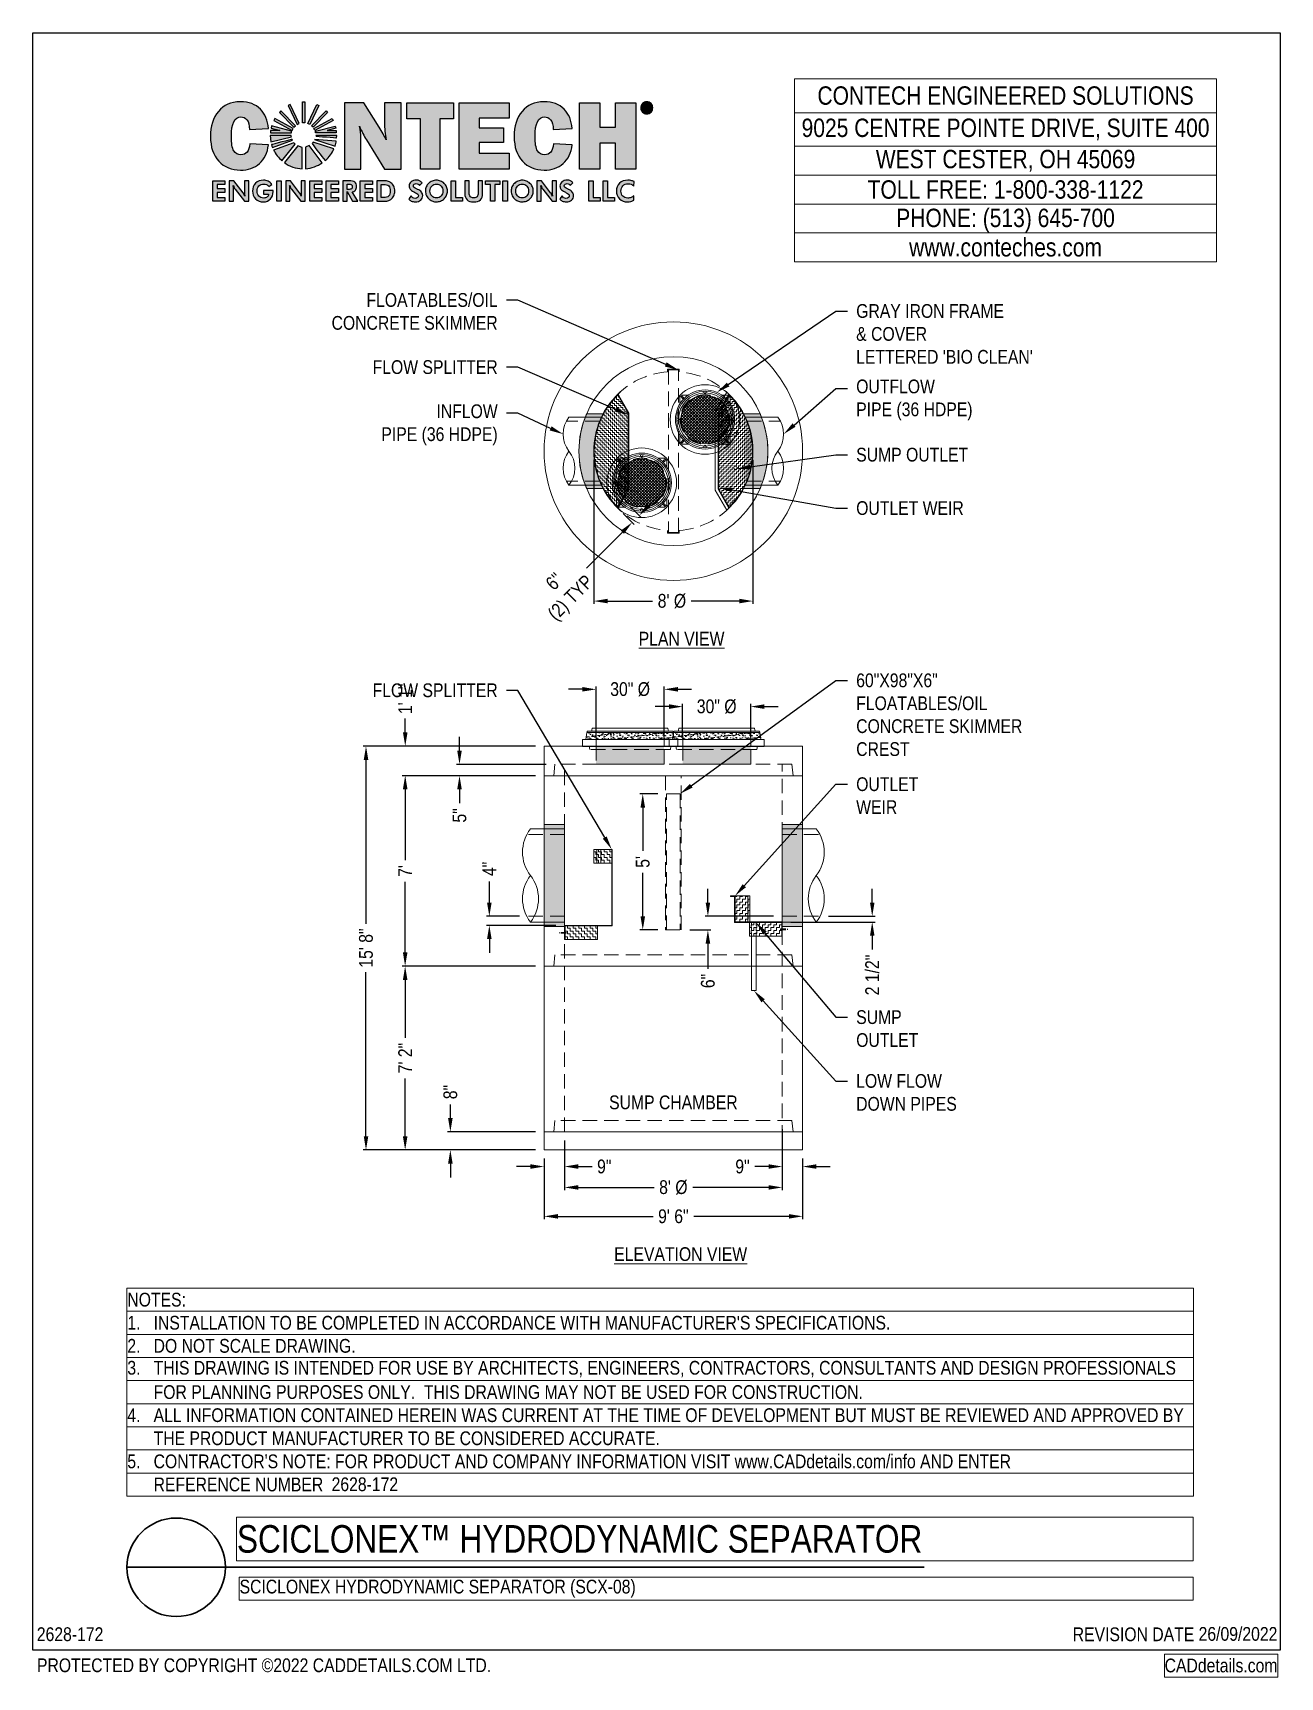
# Model space of a CAD drawing. Extents: x 0 to 216, y -5 to 280.
import ezdxf
from ezdxf import colors
from ezdxf.entities.mleader import LeaderData, LeaderLine
from ezdxf.math import Vec2, Vec3

# ---------------------------------------------------------------- set-up
doc = ezdxf.new("R2010")
doc.units = 0
doc.header["$LTSCALE"] = 10
doc.header["$MEASUREMENT"] = 0
doc.header["$PDMODE"] = 35
doc.linetypes.add('HIDDEN', pattern=[0.375, 0.25, -0.125])
doc.linetypes.add('HIDDEN2', pattern=[0.1875, 0.125, -0.0625])
doc.layers.get('0').update_dxf_attribs({"linetype": 'CONTINUOUS'})
doc.layers.get('Defpoints').update_dxf_attribs({"linetype": 'CONTINUOUS'})
for name, color, linetype in [('2628-LOGO$0$CADdetails-2-FINELIGHT', 2, 'CONTINUOUS'), ('2628-LOGO$0$CADdetails-7-VERYFINE', 7, 'CONTINUOUS'), ('2628-LOGO$0$CADdetails-9-EXTRAFINE', 9, 'CONTINUOUS'), ('2628-LOGO$0$CADdetails-FRAME', 7, 'CONTINUOUS'), ('CADdetails-9-TITLEBLOCK', 7, 'CONTINUOUS')]:
    doc.layers.add(name, color=color, linetype=linetype)
for name, color, linetype, lineweight in [('CADdetails-1-ANNO', 41, 'CONTINUOUS', 5), ('CADdetails-2-HATCH', 8, 'CONTINUOUS', 5), ('CADdetails-3-FINE', 11, 'CONTINUOUS', 5), ('CADdetails-3-HIDDEN', 11, 'HIDDEN', 5), ('CADdetails-4-LIGHT', 3, 'CONTINUOUS', 13), ('CADdetails-5-MEDIUM', 4, 'CONTINUOUS', 18), ('CADdetails-6-HEAVY', 6, 'CONTINUOUS', 30)]:
    doc.layers.add(name, color=color, linetype=linetype, lineweight=lineweight)
doc.styles.add('2628-LOGO$0$CADdetails-DIMENSIONS', font='ARIALN.TTF', dxfattribs={"height": 2.38})
doc.styles.add('2628-LOGO$0$CADdetails-NOTES', font='ARIALN.TTF', dxfattribs={"height": 2.38})
doc.styles.add('CADdetails-DETAILTITLE', font='ARIALN.TTF', dxfattribs={"height": 4.77})
doc.styles.add('CADdetails-DIMENSIONS', font='ARIALN.TTF', dxfattribs={"height": 2.38})
doc.styles.add('CADdetails-NOTES', font='ARIALN.TTF', dxfattribs={"height": 2.38})
doc.dimstyles.new('CADdetails-DIM', dxfattribs={"dimtxt": 2.38, "dimasz": 2.38, "dimexe": 0.5, "dimexo": 1.5, "dimgap": 1, "dimtad": 1, "dimzin": 0, "dimdsep": 46, "dimtxsty": 'CADdetails-DIMENSIONS', "dimcen": 1, "dimclrd": 256, "dimclre": 256, "dimclrt": 256, "dimadec": 0, "dimazin": 0, "dimtfac": 1, "dimtofl": 0, "dimtmove": 0, "dimatfit": 3, "dimfxl": 1, "dimtolj": 1, "dimtzin": 0, "dimarcsym": 0})

msp = doc.modelspace()

# ---------------------------------------------------------------- texts
at = {"layer": 'CADdetails-1-ANNO', "char_height": 2.38, "attachment_point": 2, "style": 'CADdetails-NOTES'}
for s, insert in [('{\\LPLAN VIEW}', (112.341, 176.3)), ('{\\LELEVATION VIEW}', (112.185, 69.745))]:
    msp.add_mtext_dynamic_manual_height_columns(s, width=45.54415, gutter_width=11.9, heights=[0], dxfattribs=dict(at, insert=insert))
at = {"layer": 'CADdetails-1-ANNO', "insert": (110.924, 96.016), "char_height": 2.38, "width": 45.54415, "attachment_point": 2, "style": 'CADdetails-NOTES'}
msp.add_mtext('\\A1;SUMP CHAMBER', dxfattribs=at)

# ---------------------------------------------------------------- blocks, each defined once
blk = doc.blocks.new('*T22')
at = {"layer": 'Defpoints', "color": 8, "linetype": 'ByBlock', "lineweight": 0, "transparency": 16777216}
for p, q in [((0, 0), (73.1, 0)), ((0, 0), (0, -31.71)), ((73.1, 0), (73.1, -31.71)), ((0, -5.89), (73.1, -5.89)), ((0, -11.71), (73.1, -11.71)), ((0, -16.71), (73.1, -16.71)), ((0, -21.71), (73.1, -21.71)), ((0, -26.71), (73.1, -26.71)), ((0, -31.71), (73.1, -31.71))]:
    blk.add_line(p, q, dxfattribs=at)
at = {"layer": '2628-LOGO$0$CADdetails-2-FINELIGHT', "transparency": 16777216, "char_height": 3.18, "width": 72.9823, "style": '2628-LOGO$0$CADdetails-NOTES'}
for s, insert, attachment_point in [('CONTECH ENGINEERED SOLUTIONS', (36.55, -2.94), 5), ('9025 CENTRE POINTE DRIVE, SUITE 400 ', (36.55, -8.8), 5), ('WEST CESTER, OH 45069', (36.55, -14.21), 5), ('TOLL FREE: 1-800-338-1122', (36.55, -19.21), 5), ('PHONE: (513) 645-700', (36.55, -26.65), 8), ('www.conteches.com', (36.55, -29.21), 5)]:
    blk.add_mtext(s, dxfattribs=dict(at, insert=insert, attachment_point=attachment_point))
blk = doc.blocks.new('*T23')
at = {"layer": 'Defpoints', "color": 8, "linetype": 'ByBlock', "lineweight": 0, "transparency": 16777216}
for p, q in [((0, 0), (184.71, 0)), ((0, 0), (0, -36)), ((184.71, 0), (184.71, -36)), ((0, -4), (184.71, -4)), ((0, -8), (184.71, -8)), ((0, -12), (184.71, -12)), ((0, -16), (184.71, -16)), ((0, -20), (184.71, -20)), ((0, -24), (184.71, -24)), ((0, -28), (184.71, -28)), ((0, -32), (184.71, -32)), ((0, -36), (184.71, -36))]:
    blk.add_line(p, q, dxfattribs=at)
at = {"layer": '2628-LOGO$0$CADdetails-FRAME', "transparency": 16777216, "char_height": 2.38, "width": 184.5948, "attachment_point": 4, "style": '2628-LOGO$0$CADdetails-NOTES'}
for s, insert in [('NOTES:', (0.06, -2)), ("1.   INSTALLATION TO BE COMPLETED IN ACCORDANCE WITH MANUFACTURER'S SPECIFICATIONS.", (0.06, -6)), ('2.   DO NOT SCALE DRAWING.', (0.06, -10)), ('3.   THIS DRAWING IS INTENDED FOR USE BY ARCHITECTS, ENGINEERS, CONTRACTORS, CONSULTANTS AND DESIGN PROFESSIONALS', (0.06, -14)), ('      FOR PLANNING PURPOSES ONLY.  THIS DRAWING MAY NOT BE USED FOR CONSTRUCTION.', (0.06, -18)), ('4.   ALL INFORMATION CONTAINED HEREIN WAS CURRENT AT THE TIME OF DEVELOPMENT BUT MUST BE REVIEWED AND APPROVED BY', (0.06, -22)), ('      THE PRODUCT MANUFACTURER TO BE CONSIDERED ACCURATE.', (0.06, -26)), ("5.   CONTRACTOR'S NOTE: FOR PRODUCT AND COMPANY INFORMATION VISIT www.CADdetails.com/info AND ENTER", (0.06, -30)), ('      REFERENCE NUMBER', (0.06, -34))]:
    blk.add_mtext(s, dxfattribs=dict(at, insert=insert))
blk = doc.blocks.new('*T24')
at = {"layer": 'Defpoints', "color": 8, "linetype": 'ByBlock', "lineweight": 0, "transparency": 16777216}
for p, q in [((0, 0), (19.6, 0)), ((0, 0), (0, -4)), ((19.6, 0), (19.6, -4)), ((0, -4), (19.6, -4))]:
    blk.add_line(p, q, dxfattribs=at)
at = {"layer": '2628-LOGO$0$CADdetails-7-VERYFINE', "transparency": 16777216, "insert": (19.54, -2), "char_height": 2.38, "width": 19.4793, "attachment_point": 6, "style": '2628-LOGO$0$CADdetails-NOTES'}
blk.add_mtext('CADdetails.com', dxfattribs=at)
blk = doc.blocks.new('2628-LOGO')
at = {"layer": '2628-LOGO$0$CADdetails-9-EXTRAFINE', "true_color": 0x024385}
h = blk.add_hatch(color=156, dxfattribs=at)
h.dxf.hatch_style = 2
h.set_gradient(color1=(2, 67, 133), color2=(2, 67, 133), name='INVCYLINDER')
edge = h.paths.add_edge_path()
edge.add_spline(control_points=[(36.03, 265.49), (36.43, 265.49), (36.78, 265.32), (37.07, 264.98)], knot_values=[11, 11, 11, 11, 12, 12, 12, 12], degree=3, periodic=0)
edge.add_spline(control_points=[(37.07, 264.98), (37.36, 264.64), (37.51, 264.08), (37.51, 263.32)], knot_values=[10, 10, 10, 10, 11, 11, 11, 11], degree=3, periodic=0)
edge.add_spline(control_points=[(37.51, 263.32), (37.51, 263.32), (40.79, 263.49), (40.79, 263.49)], knot_values=[9.00001, 9.00001, 9.00001, 9.00001, 10, 10, 10, 10], degree=3, periodic=0)
edge.add_spline(control_points=[(40.79, 263.49), (40.69, 264.88), (40.23, 266), (39.41, 266.83)], knot_values=[8, 8, 8, 8, 9, 9, 9, 9], degree=3, periodic=0)
edge.add_spline(control_points=[(39.41, 266.83), (38.6, 267.67), (37.43, 268.09), (35.92, 268.09)], knot_values=[7, 7, 7, 7, 8, 8, 8, 8], degree=3, periodic=0)
edge.add_spline(control_points=[(35.92, 268.09), (34.29, 268.09), (33.03, 267.54), (32.12, 266.44)], knot_values=[6, 6, 6, 6, 7, 7, 7, 7], degree=3, periodic=0)
edge.add_spline(control_points=[(32.12, 266.44), (31.21, 265.34), (30.76, 263.89), (30.76, 262.09)], knot_values=[5, 5, 5, 5, 6, 6, 6, 6], degree=3, periodic=0)
edge.add_spline(control_points=[(30.76, 262.09), (30.76, 260.28), (31.24, 258.85), (32.19, 257.82)], knot_values=[4, 4, 4, 4, 5, 5, 5, 5], degree=3, periodic=0)
edge.add_spline(control_points=[(32.19, 257.82), (33.15, 256.79), (34.41, 256.28), (35.96, 256.28)], knot_values=[3, 3, 3, 3, 4, 4, 4, 4], degree=3, periodic=0)
edge.add_spline(control_points=[(35.96, 256.28), (37.26, 256.28), (38.35, 256.65), (39.24, 257.4)], knot_values=[2, 2, 2, 2, 3, 3, 3, 3], degree=3, periodic=0)
edge.add_spline(control_points=[(39.24, 257.4), (40.12, 258.15), (40.64, 259.23), (40.79, 260.64)], knot_values=[1, 1, 1, 1, 2, 2, 2, 2], degree=3, periodic=0)
edge.add_spline(control_points=[(40.79, 260.64), (40.79, 260.64), (37.58, 260.83), (37.58, 260.83)], knot_values=[0.00001, 0.00001, 0.00001, 0.00001, 1, 1, 1, 1], degree=3, periodic=0)
edge.add_spline(control_points=[(37.58, 260.83), (37.47, 259.57), (36.95, 258.93), (36.02, 258.93)], knot_values=[15, 15, 15, 15, 16, 16, 16, 16], degree=3, periodic=0)
edge.add_spline(control_points=[(36.02, 258.93), (35.49, 258.93), (35.09, 259.16), (34.8, 259.6)], knot_values=[14, 14, 14, 14, 15, 15, 15, 15], degree=3, periodic=0)
edge.add_spline(control_points=[(34.8, 259.6), (34.51, 260.05), (34.37, 260.9), (34.37, 262.15)], knot_values=[13, 13, 13, 13, 14, 14, 14, 14], degree=3, periodic=0)
edge.add_spline(control_points=[(34.37, 262.15), (34.37, 264.38), (34.92, 265.49), (36.03, 265.49)], knot_values=[12, 12, 12, 12, 13, 13, 13, 13], degree=3, periodic=0)
at = {"layer": '2628-LOGO$0$CADdetails-9-EXTRAFINE', "true_color": 0x387c2b}
h = blk.add_hatch(color=97, dxfattribs=at)
h.set_gradient(color1=(56, 124, 43), color2=(56, 124, 43), tint=1, name='INVCYLINDER')
h.paths.add_polyline_path([(42.78, 263.11), (41.17, 263.11), (41.17, 262.72), (44.8, 262.72), (44.8, 262.99), (41.33, 263.88), (41.24, 263.5)])
h.paths.add_polyline_path([(41.74, 264.81), (44.9, 263.11), (45.08, 263.45), (41.92, 265.15)])
h.paths.add_polyline_path([(42.69, 266.22), (45.22, 263.66), (45.49, 263.93), (42.96, 266.49)])
h.paths.add_polyline_path([(44.23, 267.41), (45.77, 264.14), (46.11, 264.3), (44.57, 267.58)])
h.paths.add_polyline_path([(50.96, 263.11), (52.52, 263.11), (52.52, 262.72), (48.94, 262.72), (48.94, 262.99), (52.36, 263.85), (52.44, 263.49)])
h.paths.add_polyline_path([(52, 264.81), (48.84, 263.11), (48.66, 263.45), (51.82, 265.15)])
h.paths.add_polyline_path([(51.05, 266.22), (48.52, 263.66), (48.25, 263.93), (50.78, 266.49)])
h.paths.add_polyline_path([(49.51, 267.41), (47.97, 264.14), (47.63, 264.3), (49.17, 267.58)])
h.paths.add_polyline_path([(47.08, 268.06), (47.08, 264.44), (46.7, 264.44), (46.7, 268.06)])
edge = h.paths.add_edge_path()
edge.add_spline(control_points=[(46.66, 256.47), (45.52, 256.48), (44.39, 256.88), (43.55, 257.55), (43.55, 257.55), (45.86, 260.44), (45.86, 260.44), (45.86, 260.44), (46.66, 260.18), (46.66, 260.18), (46.66, 260.18), (46.66, 256.47), (46.66, 256.47), (46.66, 256.47), (46.66, 256.47), (46.66, 256.47)], knot_values=[0, 0, 0, 0, 1, 1, 1, 2, 2, 2, 3, 3, 3, 4, 4, 4, 5, 5, 5, 5], degree=3, periodic=0)
edge = h.paths.add_edge_path()
edge.add_spline(control_points=[(50.12, 257.51), (49.28, 256.93), (48.31, 256.57), (47.22, 256.48), (47.22, 256.48), (47.22, 260.24), (47.22, 260.24), (47.22, 260.24), (47.86, 260.49), (47.86, 260.49), (47.86, 260.49), (50.12, 257.51), (50.12, 257.51), (50.12, 257.51), (50.12, 257.51), (50.12, 257.51)], knot_values=[0, 0, 0, 0, 1, 1, 1, 2, 2, 2, 3, 3, 3, 4, 4, 4, 5, 5, 5, 5], degree=3, periodic=0)
edge = h.paths.add_edge_path()
edge.add_spline(control_points=[(45.45, 260.74), (45.45, 260.74), (43.14, 257.87), (43.14, 257.87), (42.57, 258.37), (42.04, 259.06), (41.7, 259.7), (41.7, 259.7), (45.22, 260.97), (45.22, 260.97), (45.22, 260.97), (45.45, 260.74), (45.45, 260.74), (45.45, 260.74), (45.45, 260.74), (45.45, 260.74)], knot_values=[0, 0, 0, 0, 1, 1, 1, 2, 2, 2, 3, 3, 3, 4, 4, 4, 5, 5, 5, 5], degree=3, periodic=0)
edge = h.paths.add_edge_path()
edge.add_spline(control_points=[(52.13, 259.93), (51.87, 259.2), (51.32, 258.5), (50.63, 257.93), (49.83, 258.81), (49.1, 259.87), (48.35, 260.82), (48.35, 260.82), (48.54, 261.07), (48.54, 261.07), (48.54, 261.07), (52.13, 259.93), (52.13, 259.93), (52.13, 259.93), (52.13, 259.93), (52.13, 259.93)], knot_values=[0, 0, 0, 0, 1, 1, 1, 2, 2, 2, 3, 3, 3, 4, 4, 4, 5, 5, 5, 5], degree=3, periodic=0)
edge = h.paths.add_edge_path()
edge.add_spline(control_points=[(44.96, 261.4), (44.96, 261.4), (41.49, 260.17), (41.49, 260.17), (41.42, 260.29), (41.38, 260.48), (41.35, 260.66), (41.34, 260.66), (44.9, 261.56), (44.9, 261.56), (44.9, 261.56), (44.96, 261.4), (44.96, 261.4), (44.96, 261.4), (44.96, 261.4), (44.96, 261.4)], knot_values=[0, 0, 0, 0, 1, 1, 1, 2, 2, 2, 3, 3, 3, 4, 4, 4, 5, 5, 5, 5], degree=3, periodic=0)
edge = h.paths.add_edge_path()
edge.add_spline(control_points=[(52.54, 261.28), (52.51, 261), (52.4, 260.68), (52.33, 260.4), (52.33, 260.4), (48.77, 261.54), (48.77, 261.54), (48.77, 261.54), (52.54, 261.28), (52.54, 261.28), (52.54, 261.28), (52.54, 261.28), (52.54, 261.28)], knot_values=[0, 0, 0, 0, 1, 1, 1, 2, 2, 2, 3, 3, 3, 4, 4, 4, 4], degree=3, periodic=0)
edge = h.paths.add_edge_path()
edge.add_spline(control_points=[(44.73, 262.21), (44.74, 262.21), (44.76, 262.06), (44.76, 262), (44.76, 262), (41.21, 261.11), (41.21, 261.11), (41.21, 261.11), (41.11, 262.21), (41.11, 262.21), (41.12, 262.21), (44.73, 262.21), (44.73, 262.21), (44.73, 262.21), (44.73, 262.21), (44.73, 262.21)], knot_values=[0, 0, 0, 0, 1, 1, 1, 2, 2, 2, 3, 3, 3, 4, 4, 4, 5, 5, 5, 5], degree=3, periodic=0)
edge = h.paths.add_edge_path()
edge.add_spline(control_points=[(52.61, 261.84), (52.61, 261.84), (49.04, 262.11), (49.04, 262.13), (49.04, 262.13), (49.03, 262.21), (49.03, 262.21), (49.03, 262.21), (52.62, 262.21), (52.62, 262.21), (52.62, 262.21), (52.61, 261.84), (52.61, 261.84), (52.61, 261.84), (52.61, 261.84), (52.61, 261.84)], knot_values=[0, 0, 0, 0, 1, 1, 1, 2, 2, 2, 3, 3, 3, 4, 4, 4, 5, 5, 5, 5], degree=3, periodic=0)
at = {"layer": '2628-LOGO$0$CADdetails-9-EXTRAFINE', "true_color": 0x024385}
h = blk.add_hatch(color=156, dxfattribs=at)
h.dxf.hatch_style = 2
h.set_gradient(color1=(2, 67, 133), color2=(2, 67, 133), name='INVCYLINDER')
edge = h.paths.add_edge_path()
edge.add_spline(control_points=[(53.96, 256.42), (53.96, 256.42), (53.96, 256.42), (53.96, 267.88), (53.96, 267.88), (53.96, 267.88), (57.29, 267.88), (57.29, 267.88), (57.29, 267.88), (59.96, 263.68), (59.96, 263.68), (60.49, 262.85), (60.89, 262.12), (61.17, 261.48), (60.99, 262.46), (60.9, 263.47), (60.9, 264.49), (60.9, 264.49), (60.9, 267.88), (60.9, 267.88), (60.9, 267.88), (63.76, 267.88), (63.76, 267.88), (63.76, 267.88), (63.76, 256.42), (63.76, 256.42), (63.76, 256.42), (60.9, 256.42), (60.9, 256.42), (60.9, 256.42), (57.76, 261.48), (57.76, 261.48), (57.36, 262.13), (56.95, 262.92), (56.54, 263.85), (56.72, 263.11), (56.82, 262.49), (56.82, 261.97), (56.82, 261.97), (56.82, 256.42), (56.82, 256.42), (56.82, 256.42), (53.96, 256.42), (53.96, 256.42), (53.96, 256.42)], knot_values=[0, 0, 0, 0, 0.5, 0.5, 1, 1, 1, 2, 2, 2, 3, 3, 3, 4, 4, 4, 5, 5, 5, 6, 6, 6, 7, 7, 7, 8, 8, 8, 9, 9, 9, 10, 10, 10, 11, 11, 11, 12, 12, 12, 13, 13, 13, 14, 14, 14, 14], degree=3, periodic=0)
h = blk.add_hatch(color=156, dxfattribs=at)
h.dxf.hatch_style = 2
h.set_gradient(color1=(2, 67, 133), color2=(2, 67, 133), name='INVCYLINDER')
h.paths.add_polyline_path([(70.47, 265.14), (70.47, 256.42), (67.14, 256.42), (67.14, 265.14), (64.76, 265.14), (64.76, 267.88), (72.85, 267.88), (72.85, 265.14)])
h = blk.add_hatch(color=156, dxfattribs=at)
h.dxf.hatch_style = 2
h.set_gradient(color1=(2, 67, 133), color2=(2, 67, 133), name='INVCYLINDER')
h.paths.add_polyline_path([(82.47, 259.16), (82.47, 256.42), (73.85, 256.42), (73.85, 267.88), (82.47, 267.88), (82.47, 265.24), (77.3, 265.24), (77.3, 263.57), (81.48, 263.57), (81.48, 261.03), (77.3, 261.03), (77.3, 259.16)])
h = blk.add_hatch(color=156, dxfattribs=at)
h.dxf.hatch_style = 2
h.set_gradient(color1=(2, 67, 133), color2=(2, 67, 133), name='INVCYLINDER')
edge = h.paths.add_edge_path()
edge.add_spline(control_points=[(88.63, 265.46), (89.02, 265.46), (89.37, 265.28), (89.66, 264.94)], knot_values=[11, 11, 11, 11, 12, 12, 12, 12], degree=3, periodic=0)
edge.add_spline(control_points=[(89.66, 264.94), (89.96, 264.6), (90.11, 264.05), (90.11, 263.28)], knot_values=[10, 10, 10, 10, 11, 11, 11, 11], degree=3, periodic=0)
edge.add_spline(control_points=[(90.11, 263.28), (90.11, 263.28), (93.39, 263.46), (93.39, 263.46)], knot_values=[9.00001, 9.00001, 9.00001, 9.00001, 10, 10, 10, 10], degree=3, periodic=0)
edge.add_spline(control_points=[(93.39, 263.46), (93.28, 264.85), (92.82, 265.96), (92.01, 266.8)], knot_values=[8, 8, 8, 8, 9, 9, 9, 9], degree=3, periodic=0)
edge.add_spline(control_points=[(92.01, 266.8), (91.19, 267.64), (90.03, 268.06), (88.51, 268.06)], knot_values=[7, 7, 7, 7, 8, 8, 8, 8], degree=3, periodic=0)
edge.add_spline(control_points=[(88.51, 268.06), (86.89, 268.06), (85.62, 267.51), (84.71, 266.4)], knot_values=[6, 6, 6, 6, 7, 7, 7, 7], degree=3, periodic=0)
edge.add_spline(control_points=[(84.71, 266.4), (83.81, 265.3), (83.35, 263.85), (83.35, 262.05)], knot_values=[5, 5, 5, 5, 6, 6, 6, 6], degree=3, periodic=0)
edge.add_spline(control_points=[(83.35, 262.05), (83.35, 260.24), (83.83, 258.82), (84.79, 257.79)], knot_values=[4, 4, 4, 4, 5, 5, 5, 5], degree=3, periodic=0)
edge.add_spline(control_points=[(84.79, 257.79), (85.75, 256.76), (87, 256.24), (88.56, 256.24)], knot_values=[3, 3, 3, 3, 4, 4, 4, 4], degree=3, periodic=0)
edge.add_spline(control_points=[(88.56, 256.24), (89.85, 256.24), (90.94, 256.62), (91.83, 257.37)], knot_values=[2, 2, 2, 2, 3, 3, 3, 3], degree=3, periodic=0)
edge.add_spline(control_points=[(91.83, 257.37), (92.72, 258.12), (93.24, 259.2), (93.39, 260.6)], knot_values=[1, 1, 1, 1, 2, 2, 2, 2], degree=3, periodic=0)
edge.add_spline(control_points=[(93.39, 260.6), (93.39, 260.6), (90.17, 260.79), (90.17, 260.79)], knot_values=[0.00001, 0.00001, 0.00001, 0.00001, 1, 1, 1, 1], degree=3, periodic=0)
edge.add_spline(control_points=[(90.17, 260.79), (90.06, 259.53), (89.54, 258.9), (88.61, 258.9)], knot_values=[15, 15, 15, 15, 16, 16, 16, 16], degree=3, periodic=0)
edge.add_spline(control_points=[(88.61, 258.9), (88.09, 258.9), (87.69, 259.12), (87.4, 259.57)], knot_values=[14, 14, 14, 14, 15, 15, 15, 15], degree=3, periodic=0)
edge.add_spline(control_points=[(87.4, 259.57), (87.11, 260.02), (86.96, 260.86), (86.96, 262.11)], knot_values=[13, 13, 13, 13, 14, 14, 14, 14], degree=3, periodic=0)
edge.add_spline(control_points=[(86.96, 262.11), (86.96, 264.34), (87.52, 265.46), (88.63, 265.46)], knot_values=[12, 12, 12, 12, 13, 13, 13, 13], degree=3, periodic=0)
h = blk.add_hatch(color=156, dxfattribs=at)
h.dxf.hatch_style = 2
h.set_gradient(color1=(2, 67, 133), color2=(2, 67, 133), name='INVCYLINDER')
h.paths.add_polyline_path([(104.4, 267.88), (104.4, 256.42), (100.88, 256.42), (100.88, 260.88), (98.19, 260.88), (98.19, 256.42), (94.67, 256.42), (94.67, 267.88), (98.19, 267.88), (98.19, 263.67), (100.88, 263.67), (100.88, 267.88)])
h = blk.add_hatch(color=156, dxfattribs=at)
h.dxf.hatch_style = 2
h.set_gradient(color1=(2, 67, 133), color2=(2, 67, 133), name='INVCYLINDER')
edge = h.paths.add_edge_path()
edge.add_spline(control_points=[(106.31, 268.06), (106.46, 268.06), (106.59, 268.03), (106.72, 267.98), (106.85, 267.93), (106.96, 267.85), (107.06, 267.75), (107.15, 267.65), (107.23, 267.54), (107.28, 267.42), (107.33, 267.29), (107.35, 267.16), (107.35, 267.02), (107.35, 266.88), (107.33, 266.74), (107.28, 266.62), (107.23, 266.49), (107.15, 266.38), (107.05, 266.28), (106.95, 266.18), (106.84, 266.11), (106.71, 266.06), (106.58, 266), (106.45, 265.98), (106.31, 265.98), (106.18, 265.98), (106.04, 266), (105.91, 266.06), (105.79, 266.11), (105.68, 266.19), (105.57, 266.29), (105.48, 266.39), (105.4, 266.5), (105.35, 266.63), (105.3, 266.75), (105.27, 266.88), (105.27, 267.02), (105.27, 267.16), (105.3, 267.29), (105.35, 267.42), (105.41, 267.55), (105.49, 267.66), (105.59, 267.76), (105.69, 267.86), (105.79, 267.93), (105.92, 267.98), (106.04, 268.03), (106.17, 268.06), (106.31, 268.06)], knot_values=[0, 0, 0, 0, 1, 1, 1, 2, 2, 2, 3, 3, 3, 4, 4, 4, 5, 5, 5, 6, 6, 6, 7, 7, 7, 8, 8, 8, 9, 9, 9, 10, 10, 10, 11, 11, 11, 12, 12, 12, 13, 13, 13, 14, 14, 14, 15, 15, 15, 16, 16, 16, 16], degree=3, periodic=0)
edge = h.paths.add_edge_path(flags=16)
edge.add_spline(control_points=[(106.31, 267.9), (106.19, 267.9), (106.08, 267.88), (105.98, 267.84), (105.87, 267.8), (105.78, 267.73), (105.7, 267.65), (105.61, 267.56), (105.54, 267.46), (105.5, 267.36), (105.45, 267.25), (105.43, 267.13), (105.43, 267.02), (105.43, 266.9), (105.45, 266.79), (105.5, 266.68), (105.54, 266.58), (105.6, 266.48), (105.69, 266.4), (105.77, 266.31), (105.87, 266.25), (105.97, 266.2), (106.08, 266.16), (106.19, 266.13), (106.3, 266.13), (106.42, 266.13), (106.54, 266.16), (106.65, 266.2), (106.76, 266.24), (106.85, 266.31), (106.94, 266.39), (107.02, 266.47), (107.09, 266.57), (107.13, 266.67), (107.18, 266.78), (107.2, 266.89), (107.2, 267), (107.2, 267.13), (107.18, 267.24), (107.14, 267.35), (107.09, 267.46), (107.03, 267.55), (106.95, 267.64), (106.86, 267.72), (106.76, 267.79), (106.66, 267.84), (106.55, 267.88), (106.44, 267.9), (106.31, 267.9)], knot_values=[0, 0, 0, 0, 1, 1, 1, 2, 2, 2, 3, 3, 3, 4, 4, 4, 5, 5, 5, 6, 6, 6, 7, 7, 7, 8, 8, 8, 9, 9, 9, 10, 10, 10, 11, 11, 11, 12, 12, 12, 13, 13, 13, 14, 14, 14, 15, 15, 15, 16, 16, 16, 16], degree=3, periodic=0)
h = blk.add_hatch(color=156, dxfattribs=at)
h.dxf.hatch_style = 2
h.set_gradient(color1=(2, 67, 133), color2=(2, 67, 133), name='INVCYLINDER')
edge = h.paths.add_edge_path()
edge.add_spline(control_points=[(105.89, 267.62), (105.89, 267.62), (106.34, 267.62), (106.34, 267.62), (106.5, 267.62), (106.62, 267.59), (106.71, 267.54), (106.79, 267.49), (106.83, 267.41), (106.83, 267.3), (106.83, 267.22), (106.81, 267.15), (106.77, 267.09), (106.72, 267.04), (106.66, 267), (106.57, 266.98), (106.57, 266.98), (106.83, 266.46), (106.83, 266.46), (106.83, 266.46), (106.55, 266.46), (106.55, 266.46), (106.55, 266.46), (106.32, 266.94), (106.32, 266.94), (106.32, 266.94), (106.14, 266.94), (106.14, 266.94), (106.14, 266.94), (106.14, 266.46), (106.14, 266.46), (106.14, 266.46), (105.89, 266.46), (105.89, 266.46), (105.89, 266.46), (105.89, 267.62), (105.89, 267.62)], knot_values=[0, 0, 0, 0, 1, 1, 1, 2, 2, 2, 3, 3, 3, 4, 4, 4, 5, 5, 5, 6, 6, 6, 7, 7, 7, 8, 8, 8, 9, 9, 9, 10, 10, 10, 11, 11, 11, 12, 12, 12, 12], degree=3, periodic=0)
edge = h.paths.add_edge_path(flags=16)
edge.add_spline(control_points=[(106.14, 267.46), (106.14, 267.46), (106.14, 267.1), (106.14, 267.1), (106.14, 267.1), (106.31, 267.1), (106.31, 267.1), (106.4, 267.1), (106.47, 267.11), (106.51, 267.14), (106.55, 267.17), (106.58, 267.21), (106.58, 267.28), (106.58, 267.34), (106.55, 267.39), (106.51, 267.42), (106.46, 267.45), (106.39, 267.46), (106.29, 267.46), (106.29, 267.46), (106.14, 267.46), (106.14, 267.46)], knot_values=[0, 0, 0, 0, 1, 1, 1, 2, 2, 2, 3, 3, 3, 4, 4, 4, 5, 5, 5, 6, 6, 6, 7, 7, 7, 7], degree=3, periodic=0)
h = blk.add_hatch(color=156, dxfattribs=at)
h.dxf.hatch_style = 2
h.set_gradient(color1=(2, 67, 133), color2=(2, 67, 133), name='INVCYLINDER')
h.paths.add_polyline_path([(31.16, 250.84), (31.16, 254.41), (33.26, 254.41), (33.26, 253.77), (31.92, 253.77), (31.92, 253.03), (33.26, 253.03), (33.26, 252.38), (31.92, 252.38), (31.92, 251.49), (33.26, 251.49), (33.26, 250.84)])
h = blk.add_hatch(color=156, dxfattribs=at)
h.dxf.hatch_style = 2
h.set_gradient(color1=(2, 67, 133), color2=(2, 67, 133), name='INVCYLINDER')
edge = h.paths.add_edge_path()
edge.add_spline(control_points=[(37.39, 250.84), (37.39, 250.84), (37.39, 250.84), (36.64, 250.84), (36.64, 250.84), (36.64, 250.84), (35.01, 252.96), (35.01, 252.96), (34.97, 253.02), (34.92, 253.1), (34.86, 253.2), (34.81, 253.31), (34.75, 253.44), (34.69, 253.59), (34.71, 253.48), (34.72, 253.38), (34.73, 253.28), (34.74, 253.17), (34.74, 253.04), (34.74, 252.88), (34.74, 252.88), (34.74, 250.84), (34.74, 250.84), (34.74, 250.84), (34.01, 250.84), (34.01, 250.84), (34.01, 250.84), (34.01, 254.41), (34.01, 254.41), (34.01, 254.41), (34.81, 254.41), (34.81, 254.41), (34.81, 254.41), (36.39, 252.33), (36.39, 252.33), (36.43, 252.27), (36.48, 252.19), (36.54, 252.08), (36.59, 251.98), (36.65, 251.85), (36.71, 251.71), (36.69, 251.81), (36.68, 251.92), (36.67, 252.02), (36.66, 252.13), (36.66, 252.26), (36.66, 252.41), (36.66, 252.41), (36.66, 254.41), (36.66, 254.41), (36.66, 254.41), (37.39, 254.41), (37.39, 254.41), (37.39, 254.41), (37.39, 250.84), (37.39, 250.84), (37.39, 250.84)], knot_values=[0, 0, 0, 0, 0.5, 0.5, 1, 1, 1, 2, 2, 2, 3, 3, 3, 4, 4, 4, 5, 5, 5, 6, 6, 6, 7, 7, 7, 8, 8, 8, 9, 9, 9, 10, 10, 10, 11, 11, 11, 12, 12, 12, 13, 13, 13, 14, 14, 14, 15, 15, 15, 16, 16, 16, 17, 17, 17, 18, 18, 18, 18], degree=3, periodic=0)
h = blk.add_hatch(color=156, dxfattribs=at)
h.dxf.hatch_style = 2
h.set_gradient(color1=(2, 67, 133), color2=(2, 67, 133), name='INVCYLINDER')
edge = h.paths.add_edge_path(flags=17)
edge.add_spline(control_points=[(40.82, 252.05), (40.82, 252.05), (40.82, 252.05), (40.82, 252.05)], knot_values=[20, 20, 20, 20, 20.00003, 20.00003, 20.00003, 20.00003], degree=3, periodic=0)
edge = h.paths.add_edge_path(flags=16)
edge.add_spline(control_points=[(41.4, 253.76), (41.4, 253.76), (41.4, 253.76), (41.4, 253.76)], knot_values=[11, 11, 11, 11, 11.00001, 11.00001, 11.00001, 11.00001], degree=3, periodic=0)
edge = h.paths.add_edge_path(flags=16)
edge.add_spline(control_points=[(39.96, 252.72), (39.96, 252.72), (39.96, 252.72), (39.96, 252.72), (39.96, 252.72), (39.96, 252.72), (39.96, 252.72)], knot_values=[0, 0, 0, 0, 0.00001, 0.00001, 0.00001, 0.00004, 0.00004, 0.00004, 0.00004], degree=3, periodic=0)
edge = h.paths.add_edge_path(flags=16)
edge.add_spline(control_points=[(40.82, 252.05), (40.82, 252.05), (40.82, 252.05), (40.82, 252.05)], knot_values=[20, 20, 20, 20, 20.00003, 20.00003, 20.00003, 20.00003], degree=3, periodic=0)
edge = h.paths.add_edge_path(flags=17)
edge.add_spline(control_points=[(41.4, 253.76), (41.4, 253.76), (41.4, 253.76), (41.4, 253.76)], knot_values=[11, 11, 11, 11, 11.00001, 11.00001, 11.00001, 11.00001], degree=3, periodic=0)
edge = h.paths.add_edge_path(flags=16)
edge.add_spline(control_points=[(39.96, 252.72), (39.96, 252.72), (39.96, 252.72), (39.96, 252.72), (39.96, 252.72), (39.96, 252.72), (39.96, 252.72)], knot_values=[0, 0, 0, 0, 0.00001, 0.00001, 0.00001, 0.00004, 0.00004, 0.00004, 0.00004], degree=3, periodic=0)
edge = h.paths.add_edge_path()
edge.add_spline(control_points=[(39.96, 252.72), (39.96, 252.72), (41.59, 252.72), (41.59, 252.72), (41.59, 252.7), (41.59, 252.68), (41.59, 252.65), (41.59, 252.63), (41.59, 252.59), (41.59, 252.54), (41.59, 252.01), (41.44, 251.57), (41.14, 251.24), (40.83, 250.91), (40.43, 250.74), (39.95, 250.74), (39.39, 250.74), (38.94, 250.92), (38.58, 251.27), (38.22, 251.63), (38.04, 252.08), (38.04, 252.62), (38.04, 253.16), (38.22, 253.61), (38.58, 253.96), (38.94, 254.32), (39.4, 254.49), (39.95, 254.49), (40.24, 254.49), (40.51, 254.43), (40.75, 254.31), (40.99, 254.19), (41.21, 254), (41.4, 253.76), (41.4, 253.76), (40.88, 253.38), (40.88, 253.38), (40.76, 253.54), (40.62, 253.66), (40.48, 253.73), (40.34, 253.8), (40.17, 253.83), (39.99, 253.83), (39.64, 253.83), (39.35, 253.72), (39.14, 253.5), (38.93, 253.28), (38.82, 252.99), (38.82, 252.62), (38.82, 252.26), (38.93, 251.97), (39.14, 251.75), (39.35, 251.52), (39.63, 251.41), (39.97, 251.41), (40.22, 251.41), (40.43, 251.47), (40.58, 251.59), (40.74, 251.71), (40.82, 251.86), (40.82, 252.05), (40.82, 252.05), (40.82, 252.09), (40.82, 252.09), (40.82, 252.09), (39.96, 252.09), (39.96, 252.09), (39.96, 252.09), (39.96, 252.72), (39.96, 252.72)], knot_values=[0, 0, 0, 0, 1, 1, 1, 2, 2, 2, 3, 3, 3, 4, 4, 4, 5, 5, 5, 6, 6, 6, 7, 7, 7, 8, 8, 8, 9, 9, 9, 10, 10, 10, 11, 11, 11, 12, 12, 12, 13, 13, 13, 14, 14, 14, 15, 15, 15, 16, 16, 16, 17, 17, 17, 18, 18, 18, 19, 19, 19, 20, 20, 20, 21, 21, 21, 22, 22, 22, 23, 23, 23, 23], degree=3, periodic=0)
edge = h.paths.add_edge_path(flags=17)
edge.add_spline(control_points=[(41.59, 252.61), (41.59, 252.59), (41.59, 252.57), (41.59, 252.54)], knot_values=[2.5, 2.5, 2.5, 2.5, 3, 3, 3, 3], degree=3, periodic=0)
edge.add_spline(control_points=[(41.59, 252.54), (41.59, 252.59), (41.59, 252.63), (41.59, 252.65)], knot_values=[2, 2, 2, 2, 3, 3, 3, 3], degree=3, periodic=0)
edge.add_spline(control_points=[(41.59, 252.65), (41.59, 252.64), (41.59, 252.63), (41.59, 252.61)], knot_values=[2, 2, 2, 2, 2.5, 2.5, 2.5, 2.5], degree=3, periodic=0)
edge = h.paths.add_edge_path(flags=17)
edge.add_spline(control_points=[(41.59, 252.69), (41.59, 252.7), (41.59, 252.71), (41.59, 252.72), (41.59, 252.72), (41.59, 252.72), (41.59, 252.72)], knot_values=[0.998044, 0.998044, 0.998044, 0.998044, 1.498044, 1.498044, 1.498044, 1.5, 1.5, 1.5, 1.5], degree=3, periodic=0)
edge.add_spline(control_points=[(41.59, 252.72), (41.59, 252.7), (41.59, 252.68), (41.59, 252.65)], knot_values=[1, 1, 1, 1, 2, 2, 2, 2], degree=3, periodic=0)
edge.add_spline(control_points=[(41.59, 252.69), (41.59, 252.68), (41.59, 252.67), (41.59, 252.65)], knot_values=[1.5, 1.5, 1.5, 1.5, 2, 2, 2, 2], degree=3, periodic=0)
edge = h.paths.add_edge_path(flags=17)
edge.add_spline(control_points=[(39.96, 252.72), (39.96, 252.72), (41.59, 252.72), (41.59, 252.72)], knot_values=[0.00001, 0.00001, 0.00001, 0.00001, 1, 1, 1, 1], degree=3, periodic=0)
edge.add_spline(control_points=[(39.96, 252.72), (39.96, 252.72), (40.17, 252.72), (40.43, 252.72)], knot_values=[0.00001, 0.00001, 0.00001, 0.00001, 0.356658, 0.356658, 0.356658, 0.356658], degree=3, periodic=0)
edge.add_spline(control_points=[(40.43, 252.72), (40.59, 252.72), (40.76, 252.72), (40.93, 252.72)], knot_values=[0.356658, 0.356658, 0.356658, 0.356658, 0.564538, 0.564538, 0.564538, 0.564538], degree=3, periodic=0)
edge.add_spline(control_points=[(40.93, 252.72), (41.08, 252.72), (41.22, 252.72), (41.33, 252.72)], knot_values=[0.564538, 0.564538, 0.564538, 0.564538, 0.750003, 0.750003, 0.750003, 0.750003], degree=3, periodic=0)
edge.add_spline(control_points=[(41.33, 252.72), (41.41, 252.72), (41.47, 252.72), (41.52, 252.72)], knot_values=[0.750003, 0.750003, 0.750003, 0.750003, 0.875001, 0.875001, 0.875001, 0.875001], degree=3, periodic=0)
edge.add_spline(control_points=[(41.52, 252.72), (41.54, 252.72), (41.56, 252.72), (41.57, 252.72)], knot_values=[0.875001, 0.875001, 0.875001, 0.875001, 0.937501, 0.937501, 0.937501, 0.937501], degree=3, periodic=0)
edge.add_spline(control_points=[(41.57, 252.72), (41.58, 252.72), (41.58, 252.72), (41.58, 252.72)], knot_values=[0.937501, 0.937501, 0.937501, 0.937501, 0.96875, 0.96875, 0.96875, 0.96875], degree=3, periodic=0)
edge.add_spline(control_points=[(41.58, 252.72), (41.58, 252.72), (41.59, 252.72), (41.59, 252.72)], knot_values=[0.96875, 0.96875, 0.96875, 0.96875, 0.984375, 0.984375, 0.984375, 0.984375], degree=3, periodic=0)
edge.add_spline(control_points=[(41.59, 252.72), (41.59, 252.72), (41.59, 252.72), (41.59, 252.72)], knot_values=[0.984375, 0.984375, 0.984375, 0.984375, 0.992188, 0.992188, 0.992188, 0.992188], degree=3, periodic=0)
edge.add_spline(control_points=[(41.59, 252.72), (41.59, 252.72), (41.59, 252.72), (41.59, 252.72)], knot_values=[0.992188, 0.992188, 0.992188, 0.992188, 0.998044, 0.998044, 0.998044, 0.998044], degree=3, periodic=0)
edge = h.paths.add_edge_path(flags=17)
edge.add_spline(control_points=[(40.24, 251.44), (40.18, 251.43), (40.13, 251.42), (40.07, 251.42)], knot_values=[18.125, 18.125, 18.125, 18.125, 18.375, 18.375, 18.375, 18.375], degree=3, periodic=0)
edge.add_spline(control_points=[(40.07, 251.42), (40.04, 251.41), (40, 251.41), (39.97, 251.41)], knot_values=[18, 18, 18, 18, 18.125, 18.125, 18.125, 18.125], degree=3, periodic=0)
edge.add_spline(control_points=[(39.97, 251.41), (40.22, 251.41), (40.43, 251.47), (40.58, 251.59)], knot_values=[18, 18, 18, 18, 19, 19, 19, 19], degree=3, periodic=0)
edge.add_spline(control_points=[(40.58, 251.59), (40.56, 251.58), (40.54, 251.56), (40.52, 251.55)], knot_values=[18.875, 18.875, 18.875, 18.875, 19, 19, 19, 19], degree=3, periodic=0)
edge.add_spline(control_points=[(40.52, 251.55), (40.5, 251.54), (40.48, 251.52), (40.46, 251.51)], knot_values=[18.75, 18.75, 18.75, 18.75, 18.875, 18.875, 18.875, 18.875], degree=3, periodic=0)
edge.add_spline(control_points=[(40.46, 251.51), (40.44, 251.5), (40.41, 251.49), (40.39, 251.48)], knot_values=[18.625, 18.625, 18.625, 18.625, 18.75, 18.75, 18.75, 18.75], degree=3, periodic=0)
edge.add_spline(control_points=[(40.39, 251.48), (40.34, 251.46), (40.29, 251.45), (40.24, 251.44)], knot_values=[18.375, 18.375, 18.375, 18.375, 18.625, 18.625, 18.625, 18.625], degree=3, periodic=0)
edge = h.paths.add_edge_path(flags=16)
edge.add_spline(control_points=[(38.92, 252.08), (38.94, 252.04), (38.96, 252.01), (38.97, 251.98)], knot_values=[16.5625, 16.5625, 16.5625, 16.5625, 16.6875, 16.6875, 16.6875, 16.6875], degree=3, periodic=0)
edge.add_spline(control_points=[(38.97, 251.98), (38.99, 251.94), (39.01, 251.91), (39.03, 251.88)], knot_values=[16.6875, 16.6875, 16.6875, 16.6875, 16.8125, 16.8125, 16.8125, 16.8125], degree=3, periodic=0)
edge.add_spline(control_points=[(39.03, 251.88), (39.04, 251.86), (39.06, 251.85), (39.07, 251.83)], knot_values=[16.8125, 16.8125, 16.8125, 16.8125, 16.875, 16.875, 16.875, 16.875], degree=3, periodic=0)
edge.add_spline(control_points=[(39.07, 251.83), (39.08, 251.82), (39.09, 251.8), (39.1, 251.79)], knot_values=[16.875, 16.875, 16.875, 16.875, 16.9375, 16.9375, 16.9375, 16.9375], degree=3, periodic=0)
edge.add_spline(control_points=[(39.1, 251.79), (39.12, 251.77), (39.13, 251.76), (39.14, 251.75)], knot_values=[16.9375, 16.9375, 16.9375, 16.9375, 17, 17, 17, 17], degree=3, periodic=0)
edge.add_spline(control_points=[(39.14, 251.75), (38.93, 251.97), (38.82, 252.26), (38.82, 252.62)], knot_values=[16, 16, 16, 16, 17, 17, 17, 17], degree=3, periodic=0)
edge.add_spline(control_points=[(38.82, 252.62), (38.82, 252.58), (38.83, 252.53), (38.83, 252.49)], knot_values=[16, 16, 16, 16, 16.125, 16.125, 16.125, 16.125], degree=3, periodic=0)
edge.add_spline(control_points=[(38.83, 252.49), (38.84, 252.4), (38.85, 252.32), (38.87, 252.24)], knot_values=[16.125, 16.125, 16.125, 16.125, 16.375, 16.375, 16.375, 16.375], degree=3, periodic=0)
edge.add_spline(control_points=[(38.87, 252.24), (38.88, 252.19), (38.9, 252.13), (38.92, 252.08)], knot_values=[16.375, 16.375, 16.375, 16.375, 16.5625, 16.5625, 16.5625, 16.5625], degree=3, periodic=0)
edge = h.paths.add_edge_path(flags=17)
edge.add_spline(control_points=[(39.62, 251.46), (39.63, 251.46), (39.65, 251.45), (39.67, 251.45)], knot_values=[17.625, 17.625, 17.625, 17.625, 17.6875, 17.6875, 17.6875, 17.6875], degree=3, periodic=0)
edge.add_spline(control_points=[(39.67, 251.45), (39.69, 251.44), (39.71, 251.44), (39.73, 251.43)], knot_values=[17.6875, 17.6875, 17.6875, 17.6875, 17.75, 17.75, 17.75, 17.75], degree=3, periodic=0)
edge.add_spline(control_points=[(39.73, 251.43), (39.77, 251.43), (39.81, 251.42), (39.85, 251.42)], knot_values=[17.75, 17.75, 17.75, 17.75, 17.875, 17.875, 17.875, 17.875], degree=3, periodic=0)
edge.add_spline(control_points=[(39.85, 251.42), (39.89, 251.42), (39.93, 251.41), (39.97, 251.41)], knot_values=[17.875, 17.875, 17.875, 17.875, 18, 18, 18, 18], degree=3, periodic=0)
edge.add_spline(control_points=[(39.14, 251.75), (39.35, 251.52), (39.63, 251.41), (39.97, 251.41)], knot_values=[17, 17, 17, 17, 18, 18, 18, 18], degree=3, periodic=0)
edge.add_spline(control_points=[(39.14, 251.75), (39.16, 251.73), (39.17, 251.72), (39.18, 251.71)], knot_values=[17, 17, 17, 17, 17.0625, 17.0625, 17.0625, 17.0625], degree=3, periodic=0)
edge.add_spline(control_points=[(39.18, 251.71), (39.2, 251.69), (39.21, 251.68), (39.22, 251.67)], knot_values=[17.0625, 17.0625, 17.0625, 17.0625, 17.125, 17.125, 17.125, 17.125], degree=3, periodic=0)
edge.add_spline(control_points=[(39.22, 251.67), (39.24, 251.66), (39.25, 251.64), (39.27, 251.63)], knot_values=[17.125, 17.125, 17.125, 17.125, 17.1875, 17.1875, 17.1875, 17.1875], degree=3, periodic=0)
edge.add_spline(control_points=[(39.27, 251.63), (39.28, 251.62), (39.3, 251.61), (39.31, 251.6)], knot_values=[17.1875, 17.1875, 17.1875, 17.1875, 17.25, 17.25, 17.25, 17.25], degree=3, periodic=0)
edge.add_spline(control_points=[(39.31, 251.6), (39.33, 251.59), (39.34, 251.58), (39.36, 251.57)], knot_values=[17.25, 17.25, 17.25, 17.25, 17.3125, 17.3125, 17.3125, 17.3125], degree=3, periodic=0)
edge.add_spline(control_points=[(39.36, 251.57), (39.39, 251.55), (39.42, 251.53), (39.46, 251.52)], knot_values=[17.3125, 17.3125, 17.3125, 17.3125, 17.4375, 17.4375, 17.4375, 17.4375], degree=3, periodic=0)
edge.add_spline(control_points=[(39.46, 251.52), (39.49, 251.5), (39.53, 251.49), (39.56, 251.48)], knot_values=[17.4375, 17.4375, 17.4375, 17.4375, 17.5625, 17.5625, 17.5625, 17.5625], degree=3, periodic=0)
edge.add_spline(control_points=[(39.56, 251.48), (39.58, 251.47), (39.6, 251.47), (39.62, 251.46)], knot_values=[17.5625, 17.5625, 17.5625, 17.5625, 17.625, 17.625, 17.625, 17.625], degree=3, periodic=0)
edge = h.paths.add_edge_path(flags=17)
edge.add_spline(control_points=[(40.81, 251.98), (40.82, 251.99), (40.82, 252.01), (40.82, 252.02)], knot_values=[19.874996, 19.874996, 19.874996, 19.874996, 19.937495, 19.937495, 19.937495, 19.937495], degree=3, periodic=0)
edge.add_spline(control_points=[(40.82, 252.02), (40.82, 252.03), (40.82, 252.04), (40.82, 252.05)], knot_values=[19.937495, 19.937495, 19.937495, 19.937495, 20, 20, 20, 20], degree=3, periodic=0)
edge.add_spline(control_points=[(40.58, 251.59), (40.74, 251.71), (40.82, 251.86), (40.82, 252.05)], knot_values=[19, 19, 19, 19, 20, 20, 20, 20], degree=3, periodic=0)
edge.add_spline(control_points=[(40.58, 251.59), (40.59, 251.6), (40.6, 251.61), (40.61, 251.61)], knot_values=[19, 19, 19, 19, 19.0625, 19.0625, 19.0625, 19.0625], degree=3, periodic=0)
edge.add_spline(control_points=[(40.61, 251.61), (40.63, 251.63), (40.65, 251.64), (40.66, 251.66)], knot_values=[19.0625, 19.0625, 19.0625, 19.0625, 19.187499, 19.187499, 19.187499, 19.187499], degree=3, periodic=0)
edge.add_spline(control_points=[(40.66, 251.66), (40.67, 251.67), (40.68, 251.68), (40.69, 251.69)], knot_values=[19.187499, 19.187499, 19.187499, 19.187499, 19.25, 19.25, 19.25, 19.25], degree=3, periodic=0)
edge.add_spline(control_points=[(40.69, 251.69), (40.69, 251.69), (40.7, 251.7), (40.71, 251.71)], knot_values=[19.25, 19.25, 19.25, 19.25, 19.312498, 19.312498, 19.312498, 19.312498], degree=3, periodic=0)
edge.add_spline(control_points=[(40.71, 251.71), (40.72, 251.73), (40.73, 251.75), (40.74, 251.77)], knot_values=[19.312498, 19.312498, 19.312498, 19.312498, 19.437498, 19.437498, 19.437498, 19.437498], degree=3, periodic=0)
edge.add_spline(control_points=[(40.74, 251.77), (40.75, 251.78), (40.75, 251.79), (40.76, 251.79)], knot_values=[19.437498, 19.437498, 19.437498, 19.437498, 19.499999, 19.499999, 19.499999, 19.499999], degree=3, periodic=0)
edge.add_spline(control_points=[(40.76, 251.79), (40.76, 251.8), (40.77, 251.81), (40.77, 251.82)], knot_values=[19.499999, 19.499999, 19.499999, 19.499999, 19.562497, 19.562497, 19.562497, 19.562497], degree=3, periodic=0)
edge.add_spline(control_points=[(40.77, 251.82), (40.78, 251.83), (40.78, 251.84), (40.79, 251.85)], knot_values=[19.562497, 19.562497, 19.562497, 19.562497, 19.624998, 19.624998, 19.624998, 19.624998], degree=3, periodic=0)
edge.add_spline(control_points=[(40.79, 251.85), (40.79, 251.86), (40.79, 251.87), (40.8, 251.89)], knot_values=[19.624998, 19.624998, 19.624998, 19.624998, 19.687497, 19.687497, 19.687497, 19.687497], degree=3, periodic=0)
edge.add_spline(control_points=[(40.8, 251.89), (40.8, 251.9), (40.8, 251.91), (40.8, 251.92)], knot_values=[19.687497, 19.687497, 19.687497, 19.687497, 19.749997, 19.749997, 19.749997, 19.749997], degree=3, periodic=0)
edge.add_spline(control_points=[(40.8, 251.92), (40.81, 251.93), (40.81, 251.94), (40.81, 251.95)], knot_values=[19.749997, 19.749997, 19.749997, 19.749997, 19.812496, 19.812496, 19.812496, 19.812496], degree=3, periodic=0)
edge.add_spline(control_points=[(40.81, 251.95), (40.81, 251.96), (40.81, 251.97), (40.81, 251.98)], knot_values=[19.812496, 19.812496, 19.812496, 19.812496, 19.874996, 19.874996, 19.874996, 19.874996], degree=3, periodic=0)
edge = h.paths.add_edge_path(flags=17)
edge.add_spline(control_points=[(39.96, 252.47), (39.96, 252.6), (39.96, 252.72), (39.96, 252.72)], knot_values=[22.564515, 22.564515, 22.564515, 22.564515, 22.99997, 22.99997, 22.99997, 22.99997], degree=3, periodic=0)
edge.add_spline(control_points=[(40.82, 252.05), (40.82, 252.05), (40.82, 252.09), (40.82, 252.09), (40.82, 252.09), (39.96, 252.09), (39.96, 252.09), (39.96, 252.09), (39.96, 252.72), (39.96, 252.72)], knot_values=[20.00003, 20.00003, 20.00003, 20.00003, 21, 21, 21, 22, 22, 22, 22.99997, 22.99997, 22.99997, 22.99997], degree=3, periodic=0)
edge.add_spline(control_points=[(40.82, 252.05), (40.82, 252.05), (40.82, 252.06), (40.82, 252.07)], knot_values=[20.00003, 20.00003, 20.00003, 20.00003, 20.435481, 20.435481, 20.435481, 20.435481], degree=3, periodic=0)
edge.add_spline(control_points=[(40.82, 252.07), (40.82, 252.08), (40.82, 252.08), (40.82, 252.09)], knot_values=[20.435481, 20.435481, 20.435481, 20.435481, 20.750015, 20.750015, 20.750015, 20.750015], degree=3, periodic=0)
edge.add_spline(control_points=[(40.82, 252.09), (40.82, 252.09), (40.82, 252.09), (40.82, 252.09)], knot_values=[20.750015, 20.750015, 20.750015, 20.750015, 20.937511, 20.937511, 20.937511, 20.937511], degree=3, periodic=0)
edge.add_spline(control_points=[(40.82, 252.09), (40.82, 252.09), (40.82, 252.09), (40.82, 252.09)], knot_values=[20.937511, 20.937511, 20.937511, 20.937511, 20.984385, 20.984385, 20.984385, 20.984385], degree=3, periodic=0)
edge.add_spline(control_points=[(40.82, 252.09), (40.82, 252.09), (40.82, 252.09), (40.82, 252.09), (40.82, 252.09), (40.82, 252.09), (40.82, 252.09)], knot_values=[20.984385, 20.984385, 20.984385, 20.984385, 21, 21, 21, 21.007822, 21.007822, 21.007822, 21.007822], degree=3, periodic=0)
edge.add_spline(control_points=[(40.82, 252.09), (40.82, 252.09), (40.82, 252.09), (40.82, 252.09)], knot_values=[21.007822, 21.007822, 21.007822, 21.007822, 21.031259, 21.031259, 21.031259, 21.031259], degree=3, periodic=0)
edge.add_spline(control_points=[(40.82, 252.09), (40.81, 252.09), (40.8, 252.09), (40.78, 252.09)], knot_values=[21.031259, 21.031259, 21.031259, 21.031259, 21.125007, 21.125007, 21.125007, 21.125007], degree=3, periodic=0)
edge.add_spline(control_points=[(40.78, 252.09), (40.73, 252.09), (40.63, 252.09), (40.52, 252.09)], knot_values=[21.125007, 21.125007, 21.125007, 21.125007, 21.399025, 21.399025, 21.399025, 21.399025], degree=3, periodic=0)
edge.add_spline(control_points=[(40.52, 252.09), (40.43, 252.09), (40.34, 252.09), (40.26, 252.09)], knot_values=[21.399025, 21.399025, 21.399025, 21.399025, 21.600982, 21.600982, 21.600982, 21.600982], degree=3, periodic=0)
edge.add_spline(control_points=[(40.26, 252.09), (40.15, 252.09), (40.05, 252.09), (40, 252.09)], knot_values=[21.600982, 21.600982, 21.600982, 21.600982, 21.874993, 21.874993, 21.874993, 21.874993], degree=3, periodic=0)
edge.add_spline(control_points=[(40, 252.09), (39.98, 252.09), (39.97, 252.09), (39.96, 252.09)], knot_values=[21.874993, 21.874993, 21.874993, 21.874993, 21.968741, 21.968741, 21.968741, 21.968741], degree=3, periodic=0)
edge.add_spline(control_points=[(39.96, 252.09), (39.96, 252.09), (39.96, 252.09), (39.96, 252.09)], knot_values=[21.968741, 21.968741, 21.968741, 21.968741, 21.992178, 21.992178, 21.992178, 21.992178], degree=3, periodic=0)
edge.add_spline(control_points=[(39.96, 252.09), (39.96, 252.09), (39.96, 252.09), (39.96, 252.09)], knot_values=[21.992178, 21.992178, 21.992178, 21.992178, 21.998037, 21.998037, 21.998037, 21.998037], degree=3, periodic=0)
edge.add_spline(control_points=[(39.96, 252.09), (39.96, 252.09), (39.96, 252.09), (39.96, 252.09), (39.96, 252.09), (39.96, 252.09), (39.96, 252.09)], knot_values=[21.998037, 21.998037, 21.998037, 21.998037, 22, 22, 22, 22.015615, 22.015615, 22.015615, 22.015615], degree=3, periodic=0)
edge.add_spline(control_points=[(39.96, 252.09), (39.96, 252.09), (39.96, 252.1), (39.96, 252.1)], knot_values=[22.015615, 22.015615, 22.015615, 22.015615, 22.062489, 22.062489, 22.062489, 22.062489], degree=3, periodic=0)
edge.add_spline(control_points=[(39.96, 252.1), (39.96, 252.11), (39.96, 252.15), (39.96, 252.19)], knot_values=[22.062489, 22.062489, 22.062489, 22.062489, 22.249985, 22.249985, 22.249985, 22.249985], degree=3, periodic=0)
edge.add_spline(control_points=[(39.96, 252.19), (39.96, 252.27), (39.96, 252.37), (39.96, 252.47)], knot_values=[22.249985, 22.249985, 22.249985, 22.249985, 22.564515, 22.564515, 22.564515, 22.564515], degree=3, periodic=0)
edge = h.paths.add_edge_path(flags=17)
edge.add_spline(control_points=[(38.83, 252.76), (38.83, 252.71), (38.82, 252.67), (38.82, 252.62)], knot_values=[15.875, 15.875, 15.875, 15.875, 16, 16, 16, 16], degree=3, periodic=0)
edge.add_spline(control_points=[(39.99, 253.83), (39.64, 253.83), (39.35, 253.72), (39.14, 253.5), (38.93, 253.28), (38.82, 252.99), (38.82, 252.62)], knot_values=[14, 14, 14, 14, 15, 15, 15, 16, 16, 16, 16], degree=3, periodic=0)
edge.add_spline(control_points=[(39.99, 253.83), (39.94, 253.83), (39.9, 253.83), (39.86, 253.83)], knot_values=[14, 14, 14, 14, 14.125, 14.125, 14.125, 14.125], degree=3, periodic=0)
edge.add_spline(control_points=[(39.86, 253.83), (39.8, 253.82), (39.74, 253.81), (39.68, 253.8)], knot_values=[14.125, 14.125, 14.125, 14.125, 14.3125, 14.3125, 14.3125, 14.3125], degree=3, periodic=0)
edge.add_spline(control_points=[(39.68, 253.8), (39.64, 253.79), (39.6, 253.78), (39.57, 253.77)], knot_values=[14.3125, 14.3125, 14.3125, 14.3125, 14.4375, 14.4375, 14.4375, 14.4375], degree=3, periodic=0)
edge.add_spline(control_points=[(39.57, 253.77), (39.55, 253.76), (39.53, 253.76), (39.51, 253.75)], knot_values=[14.4375, 14.4375, 14.4375, 14.4375, 14.5, 14.5, 14.5, 14.5], degree=3, periodic=0)
edge.add_spline(control_points=[(39.51, 253.75), (39.49, 253.74), (39.48, 253.74), (39.46, 253.73)], knot_values=[14.5, 14.5, 14.5, 14.5, 14.5625, 14.5625, 14.5625, 14.5625], degree=3, periodic=0)
edge.add_spline(control_points=[(39.46, 253.73), (39.44, 253.72), (39.43, 253.71), (39.41, 253.7)], knot_values=[14.5625, 14.5625, 14.5625, 14.5625, 14.625, 14.625, 14.625, 14.625], degree=3, periodic=0)
edge.add_spline(control_points=[(39.41, 253.7), (39.39, 253.7), (39.38, 253.69), (39.36, 253.68)], knot_values=[14.625, 14.625, 14.625, 14.625, 14.6875, 14.6875, 14.6875, 14.6875], degree=3, periodic=0)
edge.add_spline(control_points=[(39.36, 253.68), (39.34, 253.67), (39.33, 253.66), (39.31, 253.65)], knot_values=[14.6875, 14.6875, 14.6875, 14.6875, 14.75, 14.75, 14.75, 14.75], degree=3, periodic=0)
edge.add_spline(control_points=[(39.31, 253.65), (39.3, 253.64), (39.28, 253.63), (39.27, 253.62)], knot_values=[14.75, 14.75, 14.75, 14.75, 14.8125, 14.8125, 14.8125, 14.8125], degree=3, periodic=0)
edge.add_spline(control_points=[(39.27, 253.62), (39.25, 253.6), (39.24, 253.59), (39.22, 253.58)], knot_values=[14.8125, 14.8125, 14.8125, 14.8125, 14.875, 14.875, 14.875, 14.875], degree=3, periodic=0)
edge.add_spline(control_points=[(39.22, 253.58), (39.21, 253.57), (39.2, 253.56), (39.18, 253.54)], knot_values=[14.875, 14.875, 14.875, 14.875, 14.9375, 14.9375, 14.9375, 14.9375], degree=3, periodic=0)
edge.add_spline(control_points=[(39.18, 253.54), (39.17, 253.53), (39.15, 253.52), (39.14, 253.5)], knot_values=[14.9375, 14.9375, 14.9375, 14.9375, 15, 15, 15, 15], degree=3, periodic=0)
edge.add_spline(control_points=[(39.14, 253.5), (39.13, 253.49), (39.11, 253.48), (39.1, 253.46)], knot_values=[15, 15, 15, 15, 15.0625, 15.0625, 15.0625, 15.0625], degree=3, periodic=0)
edge.add_spline(control_points=[(39.1, 253.46), (39.09, 253.45), (39.08, 253.43), (39.07, 253.42)], knot_values=[15.0625, 15.0625, 15.0625, 15.0625, 15.125, 15.125, 15.125, 15.125], degree=3, periodic=0)
edge.add_spline(control_points=[(39.07, 253.42), (39.05, 253.4), (39.04, 253.39), (39.03, 253.37)], knot_values=[15.125, 15.125, 15.125, 15.125, 15.1875, 15.1875, 15.1875, 15.1875], degree=3, periodic=0)
edge.add_spline(control_points=[(39.03, 253.37), (39.02, 253.36), (39.01, 253.34), (39, 253.32)], knot_values=[15.1875, 15.1875, 15.1875, 15.1875, 15.25, 15.25, 15.25, 15.25], degree=3, periodic=0)
edge.add_spline(control_points=[(39, 253.32), (38.99, 253.31), (38.98, 253.29), (38.97, 253.28)], knot_values=[15.25, 15.25, 15.25, 15.25, 15.3125, 15.3125, 15.3125, 15.3125], degree=3, periodic=0)
edge.add_spline(control_points=[(38.97, 253.28), (38.96, 253.26), (38.96, 253.24), (38.95, 253.23)], knot_values=[15.3125, 15.3125, 15.3125, 15.3125, 15.375, 15.375, 15.375, 15.375], degree=3, periodic=0)
edge.add_spline(control_points=[(38.95, 253.23), (38.94, 253.21), (38.93, 253.19), (38.92, 253.17)], knot_values=[15.375, 15.375, 15.375, 15.375, 15.4375, 15.4375, 15.4375, 15.4375], degree=3, periodic=0)
edge.add_spline(control_points=[(38.92, 253.17), (38.92, 253.15), (38.91, 253.14), (38.9, 253.12)], knot_values=[15.4375, 15.4375, 15.4375, 15.4375, 15.5, 15.5, 15.5, 15.5], degree=3, periodic=0)
edge.add_spline(control_points=[(38.9, 253.12), (38.89, 253.08), (38.88, 253.04), (38.87, 253)], knot_values=[15.5, 15.5, 15.5, 15.5, 15.625, 15.625, 15.625, 15.625], degree=3, periodic=0)
edge.add_spline(control_points=[(38.87, 253), (38.85, 252.93), (38.84, 252.84), (38.83, 252.76)], knot_values=[15.625, 15.625, 15.625, 15.625, 15.875, 15.875, 15.875, 15.875], degree=3, periodic=0)
edge = h.paths.add_edge_path(flags=17)
edge.add_spline(control_points=[(40.47, 254.42), (40.43, 254.43), (40.4, 254.44), (40.37, 254.45)], knot_values=[9.5, 9.5, 9.5, 9.5, 9.625, 9.625, 9.625, 9.625], degree=3, periodic=0)
edge.add_spline(control_points=[(40.37, 254.45), (40.33, 254.45), (40.3, 254.46), (40.27, 254.47)], knot_values=[9.375, 9.375, 9.375, 9.375, 9.5, 9.5, 9.5, 9.5], degree=3, periodic=0)
edge.add_spline(control_points=[(40.27, 254.47), (40.2, 254.48), (40.13, 254.49), (40.06, 254.49)], knot_values=[9.125, 9.125, 9.125, 9.125, 9.375, 9.375, 9.375, 9.375], degree=3, periodic=0)
edge.add_spline(control_points=[(40.06, 254.49), (40.02, 254.49), (39.99, 254.49), (39.95, 254.49)], knot_values=[9, 9, 9, 9, 9.125, 9.125, 9.125, 9.125], degree=3, periodic=0)
edge.add_spline(control_points=[(39.95, 254.49), (40.24, 254.49), (40.51, 254.43), (40.75, 254.31)], knot_values=[9, 9, 9, 9, 10, 10, 10, 10], degree=3, periodic=0)
edge.add_spline(control_points=[(40.75, 254.31), (40.72, 254.32), (40.69, 254.34), (40.66, 254.35)], knot_values=[9.875, 9.875, 9.875, 9.875, 10, 10, 10, 10], degree=3, periodic=0)
edge.add_spline(control_points=[(40.66, 254.35), (40.6, 254.38), (40.53, 254.4), (40.47, 254.42)], knot_values=[9.625, 9.625, 9.625, 9.625, 9.875, 9.875, 9.875, 9.875], degree=3, periodic=0)
edge = h.paths.add_edge_path(flags=17)
edge.add_spline(control_points=[(41.09, 254.08), (41.12, 254.06), (41.15, 254.03), (41.17, 254.01)], knot_values=[10.499995, 10.499995, 10.499995, 10.499995, 10.624997, 10.624997, 10.624997, 10.624997], degree=3, periodic=0)
edge.add_spline(control_points=[(41.17, 254.01), (41.2, 253.99), (41.23, 253.96), (41.25, 253.93)], knot_values=[10.624997, 10.624997, 10.624997, 10.624997, 10.749993, 10.749993, 10.749993, 10.749993], degree=3, periodic=0)
edge.add_spline(control_points=[(41.25, 253.93), (41.28, 253.91), (41.3, 253.88), (41.33, 253.85)], knot_values=[10.749993, 10.749993, 10.749993, 10.749993, 10.874996, 10.874996, 10.874996, 10.874996], degree=3, periodic=0)
edge.add_spline(control_points=[(41.33, 253.85), (41.35, 253.82), (41.38, 253.79), (41.4, 253.76)], knot_values=[10.874996, 10.874996, 10.874996, 10.874996, 11, 11, 11, 11], degree=3, periodic=0)
edge.add_spline(control_points=[(40.75, 254.31), (40.99, 254.19), (41.21, 254), (41.4, 253.76)], knot_values=[10, 10, 10, 10, 11, 11, 11, 11], degree=3, periodic=0)
edge.add_spline(control_points=[(40.75, 254.31), (40.78, 254.29), (40.81, 254.28), (40.84, 254.26)], knot_values=[10, 10, 10, 10, 10.124999, 10.124999, 10.124999, 10.124999], degree=3, periodic=0)
edge.add_spline(control_points=[(40.84, 254.26), (40.87, 254.24), (40.9, 254.23), (40.93, 254.21)], knot_values=[10.124999, 10.124999, 10.124999, 10.124999, 10.249998, 10.249998, 10.249998, 10.249998], degree=3, periodic=0)
edge.add_spline(control_points=[(40.93, 254.21), (40.96, 254.19), (40.98, 254.17), (41.01, 254.15)], knot_values=[10.249998, 10.249998, 10.249998, 10.249998, 10.374998, 10.374998, 10.374998, 10.374998], degree=3, periodic=0)
edge.add_spline(control_points=[(41.01, 254.15), (41.04, 254.13), (41.07, 254.1), (41.09, 254.08)], knot_values=[10.374998, 10.374998, 10.374998, 10.374998, 10.499995, 10.499995, 10.499995, 10.499995], degree=3, periodic=0)
edge = h.paths.add_edge_path(flags=17)
edge.add_spline(control_points=[(41.4, 253.76), (41.4, 253.76), (40.88, 253.38), (40.88, 253.38)], knot_values=[11.00001, 11.00001, 11.00001, 11.00001, 12, 12, 12, 12], degree=3, periodic=0)
edge.add_spline(control_points=[(41.4, 253.76), (41.4, 253.76), (40.88, 253.38), (40.88, 253.38)], knot_values=[11.00001, 11.00001, 11.00001, 11.00001, 12, 12, 12, 12], degree=3, periodic=0)
edge = h.paths.add_edge_path(flags=17)
edge.add_spline(control_points=[(40.58, 253.67), (40.57, 253.68), (40.55, 253.69), (40.53, 253.7)], knot_values=[12.75, 12.75, 12.75, 12.75, 12.875, 12.875, 12.875, 12.875], degree=3, periodic=0)
edge.add_spline(control_points=[(40.53, 253.7), (40.51, 253.71), (40.5, 253.72), (40.48, 253.73)], knot_values=[12.875, 12.875, 12.875, 12.875, 13, 13, 13, 13], degree=3, periodic=0)
edge.add_spline(control_points=[(40.88, 253.38), (40.76, 253.54), (40.62, 253.66), (40.48, 253.73)], knot_values=[12, 12, 12, 12, 13, 13, 13, 13], degree=3, periodic=0)
edge.add_spline(control_points=[(40.88, 253.38), (40.85, 253.42), (40.82, 253.46), (40.79, 253.49)], knot_values=[12, 12, 12, 12, 12.25, 12.25, 12.25, 12.25], degree=3, periodic=0)
edge.add_spline(control_points=[(40.79, 253.49), (40.74, 253.54), (40.69, 253.59), (40.64, 253.63)], knot_values=[12.25, 12.25, 12.25, 12.25, 12.625, 12.625, 12.625, 12.625], degree=3, periodic=0)
edge.add_spline(control_points=[(40.64, 253.63), (40.62, 253.64), (40.6, 253.65), (40.58, 253.67)], knot_values=[12.625, 12.625, 12.625, 12.625, 12.75, 12.75, 12.75, 12.75], degree=3, periodic=0)
edge = h.paths.add_edge_path(flags=17)
edge.add_spline(control_points=[(40.06, 253.83), (40.03, 253.83), (40.01, 253.83), (39.99, 253.83)], knot_values=[13.875, 13.875, 13.875, 13.875, 14, 14, 14, 14], degree=3, periodic=0)
edge.add_spline(control_points=[(40.48, 253.73), (40.34, 253.8), (40.17, 253.83), (39.99, 253.83)], knot_values=[13, 13, 13, 13, 14, 14, 14, 14], degree=3, periodic=0)
edge.add_spline(control_points=[(40.48, 253.73), (40.46, 253.74), (40.44, 253.74), (40.42, 253.75)], knot_values=[13, 13, 13, 13, 13.125, 13.125, 13.125, 13.125], degree=3, periodic=0)
edge.add_spline(control_points=[(40.42, 253.75), (40.39, 253.77), (40.35, 253.78), (40.31, 253.79)], knot_values=[13.125, 13.125, 13.125, 13.125, 13.375, 13.375, 13.375, 13.375], degree=3, periodic=0)
edge.add_spline(control_points=[(40.31, 253.79), (40.29, 253.8), (40.27, 253.8), (40.25, 253.81)], knot_values=[13.375, 13.375, 13.375, 13.375, 13.5, 13.5, 13.5, 13.5], degree=3, periodic=0)
edge.add_spline(control_points=[(40.25, 253.81), (40.23, 253.81), (40.21, 253.81), (40.19, 253.82)], knot_values=[13.5, 13.5, 13.5, 13.5, 13.625, 13.625, 13.625, 13.625], degree=3, periodic=0)
edge.add_spline(control_points=[(40.19, 253.82), (40.17, 253.82), (40.15, 253.82), (40.12, 253.83)], knot_values=[13.625, 13.625, 13.625, 13.625, 13.75, 13.75, 13.75, 13.75], degree=3, periodic=0)
edge.add_spline(control_points=[(40.12, 253.83), (40.1, 253.83), (40.08, 253.83), (40.06, 253.83)], knot_values=[13.75, 13.75, 13.75, 13.75, 13.875, 13.875, 13.875, 13.875], degree=3, periodic=0)
edge = h.paths.add_edge_path(flags=17)
edge.add_spline(control_points=[(41.45, 251.73), (41.44, 251.71), (41.43, 251.68), (41.42, 251.66)], knot_values=[3.5625, 3.5625, 3.5625, 3.5625, 3.625, 3.625, 3.625, 3.625], degree=3, periodic=0)
edge.add_spline(control_points=[(41.42, 251.66), (41.4, 251.63), (41.39, 251.61), (41.38, 251.58)], knot_values=[3.625, 3.625, 3.625, 3.625, 3.6875, 3.6875, 3.6875, 3.6875], degree=3, periodic=0)
edge.add_spline(control_points=[(41.38, 251.58), (41.36, 251.56), (41.35, 251.53), (41.34, 251.51)], knot_values=[3.6875, 3.6875, 3.6875, 3.6875, 3.75, 3.75, 3.75, 3.75], degree=3, periodic=0)
edge.add_spline(control_points=[(41.34, 251.51), (41.32, 251.48), (41.31, 251.46), (41.29, 251.44)], knot_values=[3.75, 3.75, 3.75, 3.75, 3.8125, 3.8125, 3.8125, 3.8125], degree=3, periodic=0)
edge.add_spline(control_points=[(41.29, 251.44), (41.26, 251.39), (41.23, 251.35), (41.19, 251.3)], knot_values=[3.8125, 3.8125, 3.8125, 3.8125, 3.9375, 3.9375, 3.9375, 3.9375], degree=3, periodic=0)
edge.add_spline(control_points=[(41.19, 251.3), (41.17, 251.28), (41.15, 251.26), (41.14, 251.24)], knot_values=[3.9375, 3.9375, 3.9375, 3.9375, 4, 4, 4, 4], degree=3, periodic=0)
edge.add_spline(control_points=[(41.59, 252.54), (41.59, 252.01), (41.44, 251.57), (41.14, 251.24)], knot_values=[3, 3, 3, 3, 4, 4, 4, 4], degree=3, periodic=0)
edge.add_spline(control_points=[(41.59, 252.54), (41.59, 252.47), (41.59, 252.41), (41.59, 252.35)], knot_values=[3, 3, 3, 3, 3.125, 3.125, 3.125, 3.125], degree=3, periodic=0)
edge.add_spline(control_points=[(41.59, 252.35), (41.58, 252.22), (41.56, 252.1), (41.53, 251.98)], knot_values=[3.125, 3.125, 3.125, 3.125, 3.375, 3.375, 3.375, 3.375], degree=3, periodic=0)
edge.add_spline(control_points=[(41.53, 251.98), (41.51, 251.9), (41.48, 251.81), (41.45, 251.73)], knot_values=[3.375, 3.375, 3.375, 3.375, 3.5625, 3.5625, 3.5625, 3.5625], degree=3, periodic=0)
edge = h.paths.add_edge_path()
edge.add_spline(control_points=[(40.75, 250.94), (40.73, 250.92), (40.71, 250.91), (40.68, 250.9)], knot_values=[4.375, 4.375, 4.375, 4.375, 4.4375, 4.4375, 4.4375, 4.4375], degree=3, periodic=0)
edge.add_spline(control_points=[(40.68, 250.9), (40.63, 250.88), (40.59, 250.86), (40.53, 250.84)], knot_values=[4.4375, 4.4375, 4.4375, 4.4375, 4.5625, 4.5625, 4.5625, 4.5625], degree=3, periodic=0)
edge.add_spline(control_points=[(40.53, 250.84), (40.48, 250.82), (40.43, 250.8), (40.38, 250.79)], knot_values=[4.5625, 4.5625, 4.5625, 4.5625, 4.6875, 4.6875, 4.6875, 4.6875], degree=3, periodic=0)
edge.add_spline(control_points=[(40.38, 250.79), (40.3, 250.77), (40.21, 250.76), (40.13, 250.75)], knot_values=[4.6875, 4.6875, 4.6875, 4.6875, 4.875, 4.875, 4.875, 4.875], degree=3, periodic=0)
edge.add_spline(control_points=[(40.13, 250.75), (40.07, 250.74), (40.01, 250.74), (39.95, 250.74)], knot_values=[4.875, 4.875, 4.875, 4.875, 5, 5, 5, 5], degree=3, periodic=0)
edge.add_spline(control_points=[(41.14, 251.24), (40.83, 250.91), (40.43, 250.74), (39.95, 250.74)], knot_values=[4, 4, 4, 4, 5, 5, 5, 5], degree=3, periodic=0)
edge.add_spline(control_points=[(41.14, 251.24), (41.12, 251.22), (41.1, 251.2), (41.08, 251.18)], knot_values=[4, 4, 4, 4, 4.0625, 4.0625, 4.0625, 4.0625], degree=3, periodic=0)
edge.add_spline(control_points=[(41.08, 251.18), (41.04, 251.14), (41, 251.1), (40.95, 251.07)], knot_values=[4.0625, 4.0625, 4.0625, 4.0625, 4.1875, 4.1875, 4.1875, 4.1875], degree=3, periodic=0)
edge.add_spline(control_points=[(40.95, 251.07), (40.91, 251.04), (40.87, 251.01), (40.82, 250.98)], knot_values=[4.1875, 4.1875, 4.1875, 4.1875, 4.3125, 4.3125, 4.3125, 4.3125], degree=3, periodic=0)
edge.add_spline(control_points=[(40.82, 250.98), (40.8, 250.96), (40.78, 250.95), (40.75, 250.94)], knot_values=[4.3125, 4.3125, 4.3125, 4.3125, 4.375, 4.375, 4.375, 4.375], degree=3, periodic=0)
edge = h.paths.add_edge_path(flags=17)
edge.add_spline(control_points=[(38.72, 251.15), (38.69, 251.17), (38.67, 251.19), (38.65, 251.21)], knot_values=[5.875, 5.875, 5.875, 5.875, 5.9375, 5.9375, 5.9375, 5.9375], degree=3, periodic=0)
edge.add_spline(control_points=[(38.65, 251.21), (38.62, 251.23), (38.6, 251.25), (38.58, 251.27)], knot_values=[5.9375, 5.9375, 5.9375, 5.9375, 6, 6, 6, 6], degree=3, periodic=0)
edge.add_spline(control_points=[(38.58, 251.27), (38.55, 251.3), (38.53, 251.32), (38.51, 251.34)], knot_values=[6, 6, 6, 6, 6.0625, 6.0625, 6.0625, 6.0625], degree=3, periodic=0)
edge.add_spline(control_points=[(38.51, 251.34), (38.49, 251.36), (38.47, 251.39), (38.45, 251.41)], knot_values=[6.0625, 6.0625, 6.0625, 6.0625, 6.125, 6.125, 6.125, 6.125], degree=3, periodic=0)
edge.add_spline(control_points=[(38.45, 251.41), (38.43, 251.43), (38.41, 251.46), (38.39, 251.48)], knot_values=[6.125, 6.125, 6.125, 6.125, 6.1875, 6.1875, 6.1875, 6.1875], degree=3, periodic=0)
edge.add_spline(control_points=[(38.39, 251.48), (38.36, 251.53), (38.32, 251.58), (38.29, 251.63)], knot_values=[6.1875, 6.1875, 6.1875, 6.1875, 6.3125, 6.3125, 6.3125, 6.3125], degree=3, periodic=0)
edge.add_spline(control_points=[(38.29, 251.63), (38.26, 251.68), (38.23, 251.74), (38.21, 251.79)], knot_values=[6.3125, 6.3125, 6.3125, 6.3125, 6.4375, 6.4375, 6.4375, 6.4375], degree=3, periodic=0)
edge.add_spline(control_points=[(38.21, 251.79), (38.2, 251.82), (38.18, 251.85), (38.17, 251.88)], knot_values=[6.4375, 6.4375, 6.4375, 6.4375, 6.5, 6.5, 6.5, 6.5], degree=3, periodic=0)
edge.add_spline(control_points=[(38.17, 251.88), (38.16, 251.9), (38.15, 251.93), (38.14, 251.96)], knot_values=[6.5, 6.5, 6.5, 6.5, 6.5625, 6.5625, 6.5625, 6.5625], degree=3, periodic=0)
edge.add_spline(control_points=[(38.14, 251.96), (38.13, 251.99), (38.12, 252.02), (38.11, 252.05)], knot_values=[6.5625, 6.5625, 6.5625, 6.5625, 6.625, 6.625, 6.625, 6.625], degree=3, periodic=0)
edge.add_spline(control_points=[(38.11, 252.05), (38.1, 252.08), (38.1, 252.11), (38.09, 252.14)], knot_values=[6.625, 6.625, 6.625, 6.625, 6.6875, 6.6875, 6.6875, 6.6875], degree=3, periodic=0)
edge.add_spline(control_points=[(38.09, 252.14), (38.08, 252.17), (38.08, 252.2), (38.07, 252.23)], knot_values=[6.6875, 6.6875, 6.6875, 6.6875, 6.75, 6.75, 6.75, 6.75], degree=3, periodic=0)
edge.add_spline(control_points=[(38.07, 252.23), (38.06, 252.29), (38.05, 252.36), (38.05, 252.42)], knot_values=[6.75, 6.75, 6.75, 6.75, 6.875, 6.875, 6.875, 6.875], degree=3, periodic=0)
edge.add_spline(control_points=[(38.05, 252.42), (38.04, 252.49), (38.04, 252.55), (38.04, 252.62)], knot_values=[6.875, 6.875, 6.875, 6.875, 7, 7, 7, 7], degree=3, periodic=0)
edge.add_spline(control_points=[(39.95, 250.74), (39.39, 250.74), (38.94, 250.92), (38.58, 251.27), (38.22, 251.63), (38.04, 252.08), (38.04, 252.62)], knot_values=[5, 5, 5, 5, 6, 6, 6, 7, 7, 7, 7], degree=3, periodic=0)
edge.add_spline(control_points=[(39.95, 250.74), (39.88, 250.74), (39.81, 250.74), (39.75, 250.75)], knot_values=[5, 5, 5, 5, 5.125, 5.125, 5.125, 5.125], degree=3, periodic=0)
edge.add_spline(control_points=[(39.75, 250.75), (39.68, 250.76), (39.61, 250.76), (39.55, 250.78)], knot_values=[5.125, 5.125, 5.125, 5.125, 5.25, 5.25, 5.25, 5.25], degree=3, periodic=0)
edge.add_spline(control_points=[(39.55, 250.78), (39.49, 250.79), (39.43, 250.8), (39.37, 250.82)], knot_values=[5.25, 5.25, 5.25, 5.25, 5.375, 5.375, 5.375, 5.375], degree=3, periodic=0)
edge.add_spline(control_points=[(39.37, 250.82), (39.28, 250.84), (39.19, 250.87), (39.11, 250.91)], knot_values=[5.375, 5.375, 5.375, 5.375, 5.5625, 5.5625, 5.5625, 5.5625], degree=3, periodic=0)
edge.add_spline(control_points=[(39.11, 250.91), (39.08, 250.92), (39.05, 250.94), (39.02, 250.95)], knot_values=[5.5625, 5.5625, 5.5625, 5.5625, 5.625, 5.625, 5.625, 5.625], degree=3, periodic=0)
edge.add_spline(control_points=[(39.02, 250.95), (39, 250.96), (38.97, 250.98), (38.94, 250.99)], knot_values=[5.625, 5.625, 5.625, 5.625, 5.6875, 5.6875, 5.6875, 5.6875], degree=3, periodic=0)
edge.add_spline(control_points=[(38.94, 250.99), (38.89, 251.02), (38.84, 251.06), (38.79, 251.09)], knot_values=[5.6875, 5.6875, 5.6875, 5.6875, 5.8125, 5.8125, 5.8125, 5.8125], degree=3, periodic=0)
edge.add_spline(control_points=[(38.79, 251.09), (38.76, 251.11), (38.74, 251.13), (38.72, 251.15)], knot_values=[5.8125, 5.8125, 5.8125, 5.8125, 5.875, 5.875, 5.875, 5.875], degree=3, periodic=0)
edge = h.paths.add_edge_path(flags=17)
edge.add_spline(control_points=[(38.04, 252.62), (38.04, 252.69), (38.04, 252.76), (38.05, 252.82)], knot_values=[7, 7, 7, 7, 7.125, 7.125, 7.125, 7.125], degree=3, periodic=0)
edge.add_spline(control_points=[(38.04, 252.62), (38.04, 253.16), (38.22, 253.61), (38.58, 253.96)], knot_values=[7, 7, 7, 7, 8, 8, 8, 8], degree=3, periodic=0)
edge.add_spline(control_points=[(38.51, 253.9), (38.53, 253.92), (38.56, 253.94), (38.58, 253.96)], knot_values=[7.9375, 7.9375, 7.9375, 7.9375, 8, 8, 8, 8], degree=3, periodic=0)
edge.add_spline(control_points=[(38.4, 253.75), (38.43, 253.8), (38.47, 253.85), (38.51, 253.9)], knot_values=[7.8125, 7.8125, 7.8125, 7.8125, 7.9375, 7.9375, 7.9375, 7.9375], degree=3, periodic=0)
edge.add_spline(control_points=[(38.34, 253.68), (38.36, 253.71), (38.38, 253.73), (38.4, 253.75)], knot_values=[7.75, 7.75, 7.75, 7.75, 7.8125, 7.8125, 7.8125, 7.8125], degree=3, periodic=0)
edge.add_spline(control_points=[(38.29, 253.6), (38.31, 253.63), (38.33, 253.66), (38.34, 253.68)], knot_values=[7.6875, 7.6875, 7.6875, 7.6875, 7.75, 7.75, 7.75, 7.75], degree=3, periodic=0)
edge.add_spline(control_points=[(38.25, 253.53), (38.26, 253.55), (38.28, 253.58), (38.29, 253.6)], knot_values=[7.625, 7.625, 7.625, 7.625, 7.6875, 7.6875, 7.6875, 7.6875], degree=3, periodic=0)
edge.add_spline(control_points=[(38.21, 253.45), (38.22, 253.47), (38.23, 253.5), (38.25, 253.53)], knot_values=[7.5625, 7.5625, 7.5625, 7.5625, 7.625, 7.625, 7.625, 7.625], degree=3, periodic=0)
edge.add_spline(control_points=[(38.17, 253.36), (38.18, 253.39), (38.2, 253.42), (38.21, 253.45)], knot_values=[7.5, 7.5, 7.5, 7.5, 7.5625, 7.5625, 7.5625, 7.5625], degree=3, periodic=0)
edge.add_spline(control_points=[(38.14, 253.28), (38.15, 253.31), (38.16, 253.33), (38.17, 253.36)], knot_values=[7.4375, 7.4375, 7.4375, 7.4375, 7.5, 7.5, 7.5, 7.5], degree=3, periodic=0)
edge.add_spline(control_points=[(38.09, 253.1), (38.1, 253.16), (38.12, 253.22), (38.14, 253.28)], knot_values=[7.3125, 7.3125, 7.3125, 7.3125, 7.4375, 7.4375, 7.4375, 7.4375], degree=3, periodic=0)
edge.add_spline(control_points=[(38.07, 253.01), (38.08, 253.04), (38.08, 253.07), (38.09, 253.1)], knot_values=[7.25, 7.25, 7.25, 7.25, 7.3125, 7.3125, 7.3125, 7.3125], degree=3, periodic=0)
edge.add_spline(control_points=[(38.05, 252.82), (38.05, 252.89), (38.06, 252.95), (38.07, 253.01)], knot_values=[7.125, 7.125, 7.125, 7.125, 7.25, 7.25, 7.25, 7.25], degree=3, periodic=0)
edge = h.paths.add_edge_path()
edge.add_spline(control_points=[(39.75, 254.48), (39.81, 254.49), (39.88, 254.49), (39.95, 254.49)], knot_values=[8.875, 8.875, 8.875, 8.875, 9, 9, 9, 9], degree=3, periodic=0)
edge.add_spline(control_points=[(38.58, 253.96), (38.94, 254.32), (39.4, 254.49), (39.95, 254.49)], knot_values=[8, 8, 8, 8, 9, 9, 9, 9], degree=3, periodic=0)
edge.add_spline(control_points=[(38.58, 253.96), (38.6, 253.98), (38.62, 254.01), (38.65, 254.03)], knot_values=[8, 8, 8, 8, 8.0625, 8.0625, 8.0625, 8.0625], degree=3, periodic=0)
edge.add_spline(control_points=[(38.65, 254.03), (38.67, 254.05), (38.7, 254.07), (38.72, 254.09)], knot_values=[8.0625, 8.0625, 8.0625, 8.0625, 8.125, 8.125, 8.125, 8.125], degree=3, periodic=0)
edge.add_spline(control_points=[(38.72, 254.09), (38.74, 254.11), (38.77, 254.12), (38.79, 254.14)], knot_values=[8.125, 8.125, 8.125, 8.125, 8.1875, 8.1875, 8.1875, 8.1875], degree=3, periodic=0)
edge.add_spline(control_points=[(38.79, 254.14), (38.82, 254.16), (38.84, 254.18), (38.87, 254.19)], knot_values=[8.1875, 8.1875, 8.1875, 8.1875, 8.25, 8.25, 8.25, 8.25], degree=3, periodic=0)
edge.add_spline(control_points=[(38.87, 254.19), (38.89, 254.21), (38.92, 254.23), (38.95, 254.24)], knot_values=[8.25, 8.25, 8.25, 8.25, 8.3125, 8.3125, 8.3125, 8.3125], degree=3, periodic=0)
edge.add_spline(control_points=[(38.95, 254.24), (39, 254.27), (39.05, 254.3), (39.11, 254.32)], knot_values=[8.3125, 8.3125, 8.3125, 8.3125, 8.4375, 8.4375, 8.4375, 8.4375], degree=3, periodic=0)
edge.add_spline(control_points=[(39.11, 254.32), (39.14, 254.34), (39.16, 254.35), (39.19, 254.36)], knot_values=[8.4375, 8.4375, 8.4375, 8.4375, 8.5, 8.5, 8.5, 8.5], degree=3, periodic=0)
edge.add_spline(control_points=[(39.19, 254.36), (39.25, 254.38), (39.31, 254.4), (39.37, 254.42)], knot_values=[8.5, 8.5, 8.5, 8.5, 8.625, 8.625, 8.625, 8.625], degree=3, periodic=0)
edge.add_spline(control_points=[(39.37, 254.42), (39.43, 254.43), (39.49, 254.45), (39.55, 254.46)], knot_values=[8.625, 8.625, 8.625, 8.625, 8.75, 8.75, 8.75, 8.75], degree=3, periodic=0)
edge.add_spline(control_points=[(39.55, 254.46), (39.62, 254.47), (39.68, 254.48), (39.75, 254.48)], knot_values=[8.75, 8.75, 8.75, 8.75, 8.875, 8.875, 8.875, 8.875], degree=3, periodic=0)
h = blk.add_hatch(color=156, dxfattribs=at)
h.dxf.hatch_style = 2
h.set_gradient(color1=(2, 67, 133), color2=(2, 67, 133), name='INVCYLINDER')
h.paths.add_polyline_path([(42.22, 250.84), (42.22, 254.41), (42.98, 254.41), (42.98, 250.84)])
h = blk.add_hatch(color=156, dxfattribs=at)
h.dxf.hatch_style = 2
h.set_gradient(color1=(2, 67, 133), color2=(2, 67, 133), name='INVCYLINDER')
edge = h.paths.add_edge_path()
edge.add_spline(control_points=[(47.17, 250.84), (47.17, 250.84), (47.17, 250.84), (46.42, 250.84), (46.42, 250.84), (46.42, 250.84), (44.79, 252.96), (44.79, 252.96), (44.75, 253.02), (44.7, 253.1), (44.64, 253.2), (44.59, 253.31), (44.53, 253.44), (44.47, 253.59), (44.49, 253.48), (44.5, 253.38), (44.51, 253.28), (44.52, 253.17), (44.52, 253.04), (44.52, 252.88), (44.52, 252.88), (44.52, 250.84), (44.52, 250.84), (44.52, 250.84), (43.79, 250.84), (43.79, 250.84), (43.79, 250.84), (43.79, 254.41), (43.79, 254.41), (43.79, 254.41), (44.59, 254.41), (44.59, 254.41), (44.59, 254.41), (46.17, 252.33), (46.17, 252.33), (46.22, 252.27), (46.27, 252.19), (46.32, 252.08), (46.38, 251.98), (46.43, 251.85), (46.49, 251.71), (46.47, 251.81), (46.46, 251.92), (46.45, 252.02), (46.44, 252.13), (46.44, 252.26), (46.44, 252.41), (46.44, 252.41), (46.44, 254.41), (46.44, 254.41), (46.44, 254.41), (47.17, 254.41), (47.17, 254.41), (47.17, 254.41), (47.17, 250.84), (47.17, 250.84), (47.17, 250.84)], knot_values=[0, 0, 0, 0, 0.5, 0.5, 1, 1, 1, 2, 2, 2, 3, 3, 3, 4, 4, 4, 5, 5, 5, 6, 6, 6, 7, 7, 7, 8, 8, 8, 9, 9, 9, 10, 10, 10, 11, 11, 11, 12, 12, 12, 13, 13, 13, 14, 14, 14, 15, 15, 15, 16, 16, 16, 17, 17, 17, 18, 18, 18, 18], degree=3, periodic=0)
h = blk.add_hatch(color=156, dxfattribs=at)
h.dxf.hatch_style = 2
h.set_gradient(color1=(2, 67, 133), color2=(2, 67, 133), name='INVCYLINDER')
h.paths.add_polyline_path([(47.97, 250.84), (47.97, 254.41), (50.07, 254.41), (50.07, 253.77), (48.73, 253.77), (48.73, 253.03), (50.07, 253.03), (50.07, 252.38), (48.73, 252.38), (48.73, 251.49), (50.07, 251.49), (50.07, 250.84)])
h = blk.add_hatch(color=156, dxfattribs=at)
h.dxf.hatch_style = 2
h.set_gradient(color1=(2, 67, 133), color2=(2, 67, 133), name='INVCYLINDER')
h.paths.add_polyline_path([(50.82, 250.84), (50.82, 254.41), (52.92, 254.41), (52.92, 253.77), (51.58, 253.77), (51.58, 253.03), (52.92, 253.03), (52.92, 252.38), (51.58, 252.38), (51.58, 251.49), (52.92, 251.49), (52.92, 250.84)])
h = blk.add_hatch(color=156, dxfattribs=at)
h.set_gradient(color1=(2, 67, 133), color2=(2, 67, 133), tint=1, name='INVCYLINDER')
edge = h.paths.add_edge_path()
edge.add_spline(control_points=[(56.26, 250.84), (56.26, 250.84), (55.38, 250.84), (55.38, 250.84), (55.38, 250.84), (54.44, 252.51), (54.44, 252.51), (54.44, 252.51), (54.44, 250.84), (54.44, 250.84), (54.44, 250.84), (53.67, 250.84), (53.67, 250.84), (53.67, 250.84), (53.67, 254.41), (53.67, 254.41), (53.67, 254.41), (54.77, 254.41), (54.77, 254.41), (55.2, 254.41), (55.53, 254.33), (55.74, 254.16), (55.96, 253.99), (56.07, 253.74), (56.07, 253.4), (56.07, 253.15), (55.99, 252.94), (55.85, 252.77), (55.7, 252.59), (55.51, 252.49), (55.27, 252.46), (55.27, 252.46), (56.26, 250.84), (56.26, 250.84)], knot_values=[0, 0, 0, 0, 1, 1, 1, 2, 2, 2, 3, 3, 3, 4, 4, 4, 5, 5, 5, 6, 6, 6, 7, 7, 7, 8, 8, 8, 9, 9, 9, 10, 10, 10, 11, 11, 11, 11], degree=3, periodic=0)
edge = h.paths.add_edge_path(flags=16)
edge.add_spline(control_points=[(54.44, 252.89), (54.44, 252.89), (54.55, 252.89), (54.55, 252.89), (54.86, 252.89), (55.07, 252.92), (55.17, 252.99), (55.26, 253.06), (55.31, 253.17), (55.31, 253.34), (55.31, 253.52), (55.26, 253.64), (55.15, 253.72), (55.05, 253.79), (54.85, 253.83), (54.55, 253.83), (54.55, 253.83), (54.44, 253.83), (54.44, 253.83), (54.44, 253.83), (54.44, 252.89), (54.44, 252.89)], knot_values=[0, 0, 0, 0, 1, 1, 1, 2, 2, 2, 3, 3, 3, 4, 4, 4, 5, 5, 5, 6, 6, 6, 7, 7, 7, 7], degree=3, periodic=0)
h = blk.add_hatch(color=156, dxfattribs=at)
h.dxf.hatch_style = 2
h.set_gradient(color1=(2, 67, 133), color2=(2, 67, 133), name='INVCYLINDER')
h.paths.add_polyline_path([(56.7, 250.84), (56.7, 254.41), (58.81, 254.41), (58.81, 253.77), (57.47, 253.77), (57.47, 253.03), (58.81, 253.03), (58.81, 252.38), (57.47, 252.38), (57.47, 251.49), (58.81, 251.49), (58.81, 250.84)])
h = blk.add_hatch(color=156, dxfattribs=at)
h.set_gradient(color1=(2, 67, 133), color2=(2, 67, 133), tint=1, name='INVCYLINDER')
edge = h.paths.add_edge_path()
edge.add_spline(control_points=[(59.56, 250.84), (59.56, 250.84), (59.56, 254.41), (59.56, 254.41), (59.56, 254.41), (60.53, 254.41), (60.53, 254.41), (60.92, 254.41), (61.22, 254.38), (61.44, 254.33), (61.66, 254.28), (61.86, 254.19), (62.02, 254.06), (62.24, 253.9), (62.4, 253.7), (62.52, 253.45), (62.63, 253.21), (62.68, 252.93), (62.68, 252.62), (62.68, 252.3), (62.63, 252.02), (62.51, 251.77), (62.4, 251.53), (62.23, 251.33), (62.01, 251.17), (61.85, 251.05), (61.67, 250.97), (61.47, 250.91), (61.27, 250.86), (60.98, 250.84), (60.59, 250.84), (60.59, 250.84), (60.32, 250.84), (60.32, 250.84), (60.32, 250.84), (59.56, 250.84), (59.56, 250.84)], knot_values=[0, 0, 0, 0, 1, 1, 1, 2, 2, 2, 3, 3, 3, 4, 4, 4, 5, 5, 5, 6, 6, 6, 7, 7, 7, 8, 8, 8, 9, 9, 9, 10, 10, 10, 11, 11, 11, 12, 12, 12, 12], degree=3, periodic=0)
edge = h.paths.add_edge_path(flags=16)
edge.add_spline(control_points=[(60.32, 251.48), (60.32, 251.48), (60.75, 251.48), (60.75, 251.48), (61.15, 251.48), (61.44, 251.57), (61.62, 251.76), (61.81, 251.94), (61.9, 252.23), (61.9, 252.62), (61.9, 253.02), (61.81, 253.3), (61.62, 253.49), (61.44, 253.67), (61.15, 253.76), (60.75, 253.76), (60.75, 253.76), (60.32, 253.76), (60.32, 253.76), (60.32, 253.76), (60.32, 251.48), (60.32, 251.48)], knot_values=[0, 0, 0, 0, 1, 1, 1, 2, 2, 2, 3, 3, 3, 4, 4, 4, 5, 5, 5, 6, 6, 6, 7, 7, 7, 7], degree=3, periodic=0)
h = blk.add_hatch(color=156, dxfattribs=at)
h.dxf.hatch_style = 2
h.set_gradient(color1=(2, 67, 133), color2=(2, 67, 133), name='INVCYLINDER')
edge = h.paths.add_edge_path()
edge.add_spline(control_points=[(65.11, 251.29), (65.11, 251.29), (65.53, 251.77), (65.53, 251.77), (65.58, 251.64), (65.67, 251.54), (65.79, 251.46), (65.91, 251.39), (66.04, 251.35), (66.19, 251.35), (66.37, 251.35), (66.51, 251.39), (66.62, 251.47), (66.72, 251.56), (66.77, 251.67), (66.77, 251.82), (66.77, 251.99), (66.6, 252.15), (66.25, 252.32), (66.14, 252.38), (66.05, 252.42), (65.99, 252.45), (65.67, 252.62), (65.46, 252.78), (65.34, 252.93), (65.21, 253.09), (65.15, 253.27), (65.15, 253.49), (65.15, 253.78), (65.27, 254.02), (65.51, 254.21), (65.74, 254.4), (66.04, 254.5), (66.41, 254.5), (66.63, 254.5), (66.82, 254.46), (66.98, 254.38), (67.13, 254.31), (67.27, 254.19), (67.39, 254.03), (67.39, 254.03), (66.94, 253.6), (66.94, 253.6), (66.89, 253.7), (66.81, 253.78), (66.73, 253.83), (66.64, 253.88), (66.53, 253.91), (66.4, 253.91), (66.25, 253.91), (66.13, 253.87), (66.04, 253.79), (65.95, 253.72), (65.9, 253.62), (65.9, 253.5), (65.9, 253.31), (66.08, 253.14), (66.45, 252.98), (66.52, 252.95), (66.58, 252.93), (66.62, 252.91), (66.92, 252.77), (67.15, 252.61), (67.29, 252.44), (67.44, 252.26), (67.51, 252.07), (67.51, 251.84), (67.51, 251.51), (67.4, 251.24), (67.17, 251.04), (66.94, 250.84), (66.63, 250.74), (66.25, 250.74), (65.97, 250.74), (65.74, 250.79), (65.54, 250.88), (65.35, 250.98), (65.2, 251.11), (65.11, 251.29)], knot_values=[0, 0, 0, 0, 1, 1, 1, 2, 2, 2, 3, 3, 3, 4, 4, 4, 5, 5, 5, 6, 6, 6, 7, 7, 7, 8, 8, 8, 9, 9, 9, 10, 10, 10, 11, 11, 11, 12, 12, 12, 13, 13, 13, 14, 14, 14, 15, 15, 15, 16, 16, 16, 17, 17, 17, 18, 18, 18, 19, 19, 19, 20, 20, 20, 21, 21, 21, 22, 22, 22, 23, 23, 23, 24, 24, 24, 25, 25, 25, 26, 26, 26, 26], degree=3, periodic=0)
h = blk.add_hatch(color=156, dxfattribs=at)
h.set_gradient(color1=(2, 67, 133), color2=(2, 67, 133), tint=1, name='INVCYLINDER')
edge = h.paths.add_edge_path(flags=16)
edge.add_spline(control_points=[(69.89, 251.42), (70.22, 251.42), (70.48, 251.54), (70.69, 251.76), (70.9, 251.99), (71.01, 252.28), (71.01, 252.62), (71.01, 252.96), (70.9, 253.24), (70.69, 253.47), (70.48, 253.7), (70.21, 253.82), (69.89, 253.82), (69.57, 253.82), (69.3, 253.7), (69.09, 253.47), (68.87, 253.24), (68.77, 252.96), (68.77, 252.62), (68.77, 252.27), (68.87, 251.99), (69.08, 251.76), (69.29, 251.54), (69.56, 251.42), (69.89, 251.42)], knot_values=[0, 0, 0, 0, 1, 1, 1, 2, 2, 2, 3, 3, 3, 4, 4, 4, 5, 5, 5, 6, 6, 6, 7, 7, 7, 8, 8, 8, 8], degree=3, periodic=0)
edge = h.paths.add_edge_path()
edge.add_spline(control_points=[(71.8, 252.62), (71.8, 252.36), (71.75, 252.12), (71.65, 251.89), (71.56, 251.66), (71.42, 251.46), (71.24, 251.29), (71.06, 251.11), (70.85, 250.98), (70.61, 250.88), (70.38, 250.79), (70.14, 250.74), (69.89, 250.74), (69.67, 250.74), (69.46, 250.78), (69.25, 250.85), (69.04, 250.93), (68.85, 251.03), (68.68, 251.17), (68.45, 251.35), (68.28, 251.56), (68.16, 251.81), (68.04, 252.06), (67.98, 252.33), (67.98, 252.62), (67.98, 252.87), (68.03, 253.12), (68.12, 253.34), (68.22, 253.57), (68.35, 253.77), (68.54, 253.94), (68.72, 254.12), (68.92, 254.25), (69.16, 254.35), (69.4, 254.44), (69.64, 254.49), (69.89, 254.49), (70.14, 254.49), (70.38, 254.44), (70.62, 254.35), (70.85, 254.25), (71.06, 254.12), (71.24, 253.94), (71.42, 253.77), (71.56, 253.57), (71.65, 253.34), (71.75, 253.11), (71.8, 252.87), (71.8, 252.62)], knot_values=[0, 0, 0, 0, 1, 1, 1, 2, 2, 2, 3, 3, 3, 4, 4, 4, 5, 5, 5, 6, 6, 6, 7, 7, 7, 8, 8, 8, 9, 9, 9, 10, 10, 10, 11, 11, 11, 12, 12, 12, 13, 13, 13, 14, 14, 14, 15, 15, 15, 16, 16, 16, 16], degree=3, periodic=0)
h = blk.add_hatch(color=156, dxfattribs=at)
h.dxf.hatch_style = 2
h.set_gradient(color1=(2, 67, 133), color2=(2, 67, 133), name='INVCYLINDER')
h.paths.add_polyline_path([(72.44, 250.84), (72.44, 254.41), (73.21, 254.41), (73.21, 251.49), (74.43, 251.49), (74.43, 250.84)])
h = blk.add_hatch(color=156, dxfattribs=at)
h.set_gradient(color1=(2, 67, 133), color2=(2, 67, 133), tint=1, name='INVCYLINDER')
edge = h.paths.add_edge_path()
edge.add_spline(control_points=[(77.89, 254.41), (77.89, 254.41), (77.89, 252.19), (77.89, 252.19), (77.89, 251.7), (77.76, 251.34), (77.51, 251.1), (77.25, 250.86), (76.87, 250.74), (76.35, 250.74), (75.83, 250.74), (75.44, 250.86), (75.19, 251.1), (74.93, 251.34), (74.8, 251.7), (74.8, 252.19), (74.8, 252.19), (74.8, 254.41), (74.8, 254.41), (74.8, 254.41), (75.56, 254.41), (75.56, 254.41), (75.56, 254.41), (75.56, 252.31), (75.56, 252.31), (75.56, 252.01), (75.63, 251.79), (75.76, 251.64), (75.89, 251.49), (76.08, 251.42), (76.34, 251.42), (76.6, 251.42), (76.8, 251.49), (76.93, 251.64), (77.07, 251.79), (77.13, 252.01), (77.13, 252.31), (77.13, 252.31), (77.13, 254.41), (77.13, 254.41), (77.13, 254.41), (77.89, 254.41), (77.89, 254.41)], knot_values=[0, 0, 0, 0, 1, 1, 1, 2, 2, 2, 3, 3, 3, 4, 4, 4, 5, 5, 5, 6, 6, 6, 7, 7, 7, 8, 8, 8, 9, 9, 9, 10, 10, 10, 11, 11, 11, 12, 12, 12, 13, 13, 13, 14, 14, 14, 14], degree=3, periodic=0)
h = blk.add_hatch(color=156, dxfattribs=at)
h.dxf.hatch_style = 2
h.set_gradient(color1=(2, 67, 133), color2=(2, 67, 133), name='INVCYLINDER')
h.paths.add_polyline_path([(80.02, 253.76), (80.02, 250.84), (79.25, 250.84), (79.25, 253.76), (78.38, 253.76), (78.38, 254.41), (80.89, 254.41), (80.89, 253.76)])
h = blk.add_hatch(color=156, dxfattribs=at)
h.dxf.hatch_style = 2
h.set_gradient(color1=(2, 67, 133), color2=(2, 67, 133), name='INVCYLINDER')
h.paths.add_polyline_path([(81.41, 250.84), (81.41, 254.41), (82.17, 254.41), (82.17, 250.84)])
h = blk.add_hatch(color=156, dxfattribs=at)
h.set_gradient(color1=(2, 67, 133), color2=(2, 67, 133), tint=1, name='INVCYLINDER')
edge = h.paths.add_edge_path(flags=16)
edge.add_spline(control_points=[(84.74, 251.42), (85.07, 251.42), (85.34, 251.54), (85.55, 251.76), (85.76, 251.99), (85.86, 252.28), (85.86, 252.62), (85.86, 252.96), (85.76, 253.24), (85.54, 253.47), (85.33, 253.7), (85.06, 253.82), (84.74, 253.82), (84.42, 253.82), (84.15, 253.7), (83.94, 253.47), (83.73, 253.24), (83.62, 252.96), (83.62, 252.62), (83.62, 252.27), (83.72, 251.99), (83.93, 251.76), (84.14, 251.54), (84.41, 251.42), (84.74, 251.42)], knot_values=[0, 0, 0, 0, 1, 1, 1, 2, 2, 2, 3, 3, 3, 4, 4, 4, 5, 5, 5, 6, 6, 6, 7, 7, 7, 8, 8, 8, 8], degree=3, periodic=0)
edge = h.paths.add_edge_path()
edge.add_spline(control_points=[(86.65, 252.62), (86.65, 252.36), (86.6, 252.12), (86.51, 251.89), (86.41, 251.66), (86.27, 251.46), (86.09, 251.29), (85.91, 251.11), (85.7, 250.98), (85.47, 250.88), (85.23, 250.79), (84.99, 250.74), (84.74, 250.74), (84.53, 250.74), (84.31, 250.78), (84.1, 250.85), (83.89, 250.93), (83.7, 251.03), (83.53, 251.17), (83.3, 251.35), (83.13, 251.56), (83.01, 251.81), (82.89, 252.06), (82.83, 252.33), (82.83, 252.62), (82.83, 252.87), (82.88, 253.12), (82.97, 253.34), (83.07, 253.57), (83.21, 253.77), (83.39, 253.94), (83.57, 254.12), (83.78, 254.25), (84.01, 254.35), (84.25, 254.44), (84.49, 254.49), (84.74, 254.49), (84.99, 254.49), (85.24, 254.44), (85.47, 254.35), (85.71, 254.25), (85.91, 254.12), (86.09, 253.94), (86.28, 253.77), (86.41, 253.57), (86.51, 253.34), (86.6, 253.11), (86.65, 252.87), (86.65, 252.62)], knot_values=[0, 0, 0, 0, 1, 1, 1, 2, 2, 2, 3, 3, 3, 4, 4, 4, 5, 5, 5, 6, 6, 6, 7, 7, 7, 8, 8, 8, 9, 9, 9, 10, 10, 10, 11, 11, 11, 12, 12, 12, 13, 13, 13, 14, 14, 14, 15, 15, 15, 16, 16, 16, 16], degree=3, periodic=0)
h = blk.add_hatch(color=156, dxfattribs=at)
h.dxf.hatch_style = 2
h.set_gradient(color1=(2, 67, 133), color2=(2, 67, 133), name='INVCYLINDER')
edge = h.paths.add_edge_path()
edge.add_spline(control_points=[(90.67, 250.84), (90.67, 250.84), (90.67, 250.84), (89.92, 250.84), (89.92, 250.84), (89.92, 250.84), (88.29, 252.96), (88.29, 252.96), (88.25, 253.02), (88.2, 253.1), (88.14, 253.2), (88.09, 253.31), (88.03, 253.44), (87.97, 253.59), (87.99, 253.48), (88, 253.38), (88.01, 253.28), (88.02, 253.17), (88.02, 253.04), (88.02, 252.88), (88.02, 252.88), (88.02, 250.84), (88.02, 250.84), (88.02, 250.84), (87.29, 250.84), (87.29, 250.84), (87.29, 250.84), (87.29, 254.41), (87.29, 254.41), (87.29, 254.41), (88.09, 254.41), (88.09, 254.41), (88.09, 254.41), (89.67, 252.33), (89.67, 252.33), (89.72, 252.27), (89.77, 252.19), (89.82, 252.08), (89.87, 251.98), (89.93, 251.85), (89.99, 251.71), (89.97, 251.81), (89.96, 251.92), (89.95, 252.02), (89.94, 252.13), (89.94, 252.26), (89.94, 252.41), (89.94, 252.41), (89.94, 254.41), (89.94, 254.41), (89.94, 254.41), (90.67, 254.41), (90.67, 254.41), (90.67, 254.41), (90.67, 250.84), (90.67, 250.84), (90.67, 250.84)], knot_values=[0, 0, 0, 0, 0.5, 0.5, 1, 1, 1, 2, 2, 2, 3, 3, 3, 4, 4, 4, 5, 5, 5, 6, 6, 6, 7, 7, 7, 8, 8, 8, 9, 9, 9, 10, 10, 10, 11, 11, 11, 12, 12, 12, 13, 13, 13, 14, 14, 14, 15, 15, 15, 16, 16, 16, 17, 17, 17, 18, 18, 18, 18], degree=3, periodic=0)
h = blk.add_hatch(color=156, dxfattribs=at)
h.dxf.hatch_style = 2
h.set_gradient(color1=(2, 67, 133), color2=(2, 67, 133), name='INVCYLINDER')
edge = h.paths.add_edge_path()
edge.add_spline(control_points=[(91.24, 251.29), (91.24, 251.29), (91.66, 251.77), (91.66, 251.77), (91.71, 251.64), (91.8, 251.54), (91.92, 251.46), (92.04, 251.39), (92.17, 251.35), (92.32, 251.35), (92.5, 251.35), (92.64, 251.39), (92.74, 251.47), (92.85, 251.56), (92.9, 251.67), (92.9, 251.82), (92.9, 251.99), (92.73, 252.15), (92.38, 252.32), (92.27, 252.38), (92.18, 252.42), (92.11, 252.45), (91.8, 252.62), (91.59, 252.78), (91.46, 252.93), (91.34, 253.09), (91.28, 253.27), (91.28, 253.49), (91.28, 253.78), (91.4, 254.02), (91.63, 254.21), (91.87, 254.4), (92.17, 254.5), (92.54, 254.5), (92.76, 254.5), (92.95, 254.46), (93.1, 254.38), (93.26, 254.31), (93.4, 254.19), (93.52, 254.03), (93.52, 254.03), (93.07, 253.6), (93.07, 253.6), (93.01, 253.7), (92.94, 253.78), (92.85, 253.83), (92.77, 253.88), (92.66, 253.91), (92.53, 253.91), (92.38, 253.91), (92.26, 253.87), (92.17, 253.79), (92.08, 253.72), (92.03, 253.62), (92.03, 253.5), (92.03, 253.31), (92.21, 253.14), (92.58, 252.98), (92.65, 252.95), (92.71, 252.93), (92.75, 252.91), (93.05, 252.77), (93.28, 252.61), (93.42, 252.44), (93.57, 252.26), (93.64, 252.07), (93.64, 251.84), (93.64, 251.51), (93.53, 251.24), (93.3, 251.04), (93.07, 250.84), (92.76, 250.74), (92.38, 250.74), (92.1, 250.74), (91.87, 250.79), (91.67, 250.88), (91.48, 250.98), (91.33, 251.11), (91.24, 251.29)], knot_values=[0, 0, 0, 0, 1, 1, 1, 2, 2, 2, 3, 3, 3, 4, 4, 4, 5, 5, 5, 6, 6, 6, 7, 7, 7, 8, 8, 8, 9, 9, 9, 10, 10, 10, 11, 11, 11, 12, 12, 12, 13, 13, 13, 14, 14, 14, 15, 15, 15, 16, 16, 16, 17, 17, 17, 18, 18, 18, 19, 19, 19, 20, 20, 20, 21, 21, 21, 22, 22, 22, 23, 23, 23, 24, 24, 24, 25, 25, 25, 26, 26, 26, 26], degree=3, periodic=0)
h = blk.add_hatch(color=156, dxfattribs=at)
h.set_gradient(color1=(2, 67, 133), color2=(2, 67, 133), tint=1, name='INVCYLINDER')
h.paths.add_polyline_path([(96.28, 250.84), (96.28, 254.41), (97.04, 254.41), (97.04, 251.49), (98.26, 251.49), (98.26, 250.84)])
h = blk.add_hatch(color=156, dxfattribs=at)
h.set_gradient(color1=(2, 67, 133), color2=(2, 67, 133), tint=1, name='INVCYLINDER')
h.paths.add_polyline_path([(98.74, 250.84), (98.74, 254.41), (99.51, 254.41), (99.51, 251.49), (100.73, 251.49), (100.73, 250.84)])
h = blk.add_hatch(color=156, dxfattribs=at)
h.set_gradient(color1=(2, 67, 133), color2=(2, 67, 133), tint=1, name='INVCYLINDER')
edge = h.paths.add_edge_path()
edge.add_spline(control_points=[(104.09, 253.48), (103.93, 253.62), (103.78, 253.72), (103.61, 253.79), (103.45, 253.85), (103.28, 253.88), (103.09, 253.88), (102.71, 253.88), (102.41, 253.77), (102.18, 253.54), (101.95, 253.31), (101.84, 253.01), (101.84, 252.62), (101.84, 252.25), (101.95, 251.95), (102.15, 251.73), (102.36, 251.51), (102.65, 251.4), (103.01, 251.4), (103.22, 251.4), (103.41, 251.43), (103.59, 251.5), (103.77, 251.57), (103.93, 251.67), (104.08, 251.81), (104.08, 251.81), (104.08, 251.03), (104.08, 251.03), (103.92, 250.93), (103.75, 250.86), (103.57, 250.81), (103.39, 250.77), (103.2, 250.74), (103, 250.74), (102.44, 250.74), (101.97, 250.92), (101.6, 251.27), (101.24, 251.63), (101.05, 252.08), (101.05, 252.62), (101.05, 253.17), (101.24, 253.61), (101.6, 253.97), (101.97, 254.32), (102.44, 254.5), (103.02, 254.5), (103.21, 254.5), (103.4, 254.48), (103.58, 254.44), (103.76, 254.4), (103.94, 254.33), (104.12, 254.25), (104.12, 254.25), (104.09, 253.48), (104.09, 253.48)], knot_values=[0, 0, 0, 0, 1, 1, 1, 2, 2, 2, 3, 3, 3, 4, 4, 4, 5, 5, 5, 6, 6, 6, 7, 7, 7, 8, 8, 8, 9, 9, 9, 10, 10, 10, 11, 11, 11, 12, 12, 12, 13, 13, 13, 14, 14, 14, 15, 15, 15, 16, 16, 16, 17, 17, 17, 18, 18, 18, 18], degree=3, periodic=0)
at = {"layer": '2628-LOGO$0$CADdetails-9-EXTRAFINE', "color": 97, "true_color": 0x387c2b}
for points in [[(47.08, 268.06), (47.08, 264.44), (46.7, 264.44), (46.7, 268.06), (47.08, 268.06), (47.08, 268.06)], [(41.74, 264.81), (44.9, 263.11), (45.08, 263.45), (41.92, 265.15), (41.74, 264.81), (41.74, 264.81)], [(42.69, 266.22), (45.22, 263.66), (45.49, 263.93), (42.96, 266.49), (42.69, 266.22), (42.69, 266.22)], [(44.23, 267.41), (45.77, 264.14), (46.11, 264.3), (44.57, 267.58), (44.23, 267.41), (44.23, 267.41)], [(49.51, 267.41), (47.97, 264.14), (47.63, 264.3), (49.17, 267.58), (49.51, 267.41), (49.51, 267.41)], [(51.05, 266.22), (48.52, 263.66), (48.25, 263.93), (50.78, 266.49), (51.05, 266.22), (51.05, 266.22)], [(52, 264.81), (48.84, 263.11), (48.66, 263.45), (51.82, 265.15), (52, 264.81), (52, 264.81)], [(42.78, 263.11), (41.17, 263.11), (41.17, 262.72), (44.8, 262.72), (44.8, 262.99), (41.33, 263.88), (41.24, 263.5), (42.78, 263.11), (42.78, 263.11)], [(50.96, 263.11), (52.52, 263.11), (52.52, 262.72), (48.94, 262.72), (48.94, 262.99), (52.36, 263.85), (52.44, 263.49), (50.96, 263.11), (50.96, 263.11)]]:
    blk.add_lwpolyline(points, dxfattribs=at)
at = {"layer": '2628-LOGO$0$CADdetails-9-EXTRAFINE', "color": 156, "true_color": 0x024385}
for points in [[(70.47, 265.14), (70.47, 256.42), (67.14, 256.42), (67.14, 265.14), (64.76, 265.14), (64.76, 267.88), (72.85, 267.88), (72.85, 265.14), (70.47, 265.14)], [(82.47, 259.16), (82.47, 256.42), (73.85, 256.42), (73.85, 267.88), (82.47, 267.88), (82.47, 265.24), (77.3, 265.24), (77.3, 263.57), (81.48, 263.57), (81.48, 261.03), (77.3, 261.03), (77.3, 259.16), (82.47, 259.16)], [(104.4, 267.88), (104.4, 256.42), (100.88, 256.42), (100.88, 260.88), (98.19, 260.88), (98.19, 256.42), (94.67, 256.42), (94.67, 267.88), (98.19, 267.88), (98.19, 263.67), (100.88, 263.67), (100.88, 267.88), (104.4, 267.88)], [(31.16, 250.84), (31.16, 254.41), (33.26, 254.41), (33.26, 253.77), (31.92, 253.77), (31.92, 253.03), (33.26, 253.03), (33.26, 252.38), (31.92, 252.38), (31.92, 251.49), (33.26, 251.49), (33.26, 250.84), (31.16, 250.84)], [(42.22, 250.84), (42.22, 254.41), (42.98, 254.41), (42.98, 250.84), (42.22, 250.84)], [(47.97, 250.84), (47.97, 254.41), (50.07, 254.41), (50.07, 253.77), (48.73, 253.77), (48.73, 253.03), (50.07, 253.03), (50.07, 252.38), (48.73, 252.38), (48.73, 251.49), (50.07, 251.49), (50.07, 250.84), (47.97, 250.84)], [(50.82, 250.84), (50.82, 254.41), (52.92, 254.41), (52.92, 253.77), (51.58, 253.77), (51.58, 253.03), (52.92, 253.03), (52.92, 252.38), (51.58, 252.38), (51.58, 251.49), (52.92, 251.49), (52.92, 250.84), (50.82, 250.84)], [(56.7, 250.84), (56.7, 254.41), (58.81, 254.41), (58.81, 253.77), (57.47, 253.77), (57.47, 253.03), (58.81, 253.03), (58.81, 252.38), (57.47, 252.38), (57.47, 251.49), (58.81, 251.49), (58.81, 250.84), (56.7, 250.84)], [(72.44, 250.84), (72.44, 254.41), (73.21, 254.41), (73.21, 251.49), (74.43, 251.49), (74.43, 250.84), (72.44, 250.84)], [(80.02, 253.76), (80.02, 250.84), (79.25, 250.84), (79.25, 253.76), (78.38, 253.76), (78.38, 254.41), (80.89, 254.41), (80.89, 253.76), (80.02, 253.76)], [(81.41, 250.84), (81.41, 254.41), (82.17, 254.41), (82.17, 250.84), (81.41, 250.84)], [(96.28, 250.84), (96.28, 254.41), (97.04, 254.41), (97.04, 251.49), (98.26, 251.49), (98.26, 250.84), (96.28, 250.84)], [(98.74, 250.84), (98.74, 254.41), (99.51, 254.41), (99.51, 251.49), (100.73, 251.49), (100.73, 250.84), (98.74, 250.84)]]:
    blk.add_lwpolyline(points, dxfattribs=at)
for points, knots in [([(37.58, 260.79), (37.58, 260.79), (40.79, 260.6), (40.79, 260.6), (40.64, 259.2), (40.12, 258.12), (39.24, 257.37), (38.35, 256.62), (37.26, 256.24), (35.96, 256.24), (34.41, 256.24), (33.15, 256.76), (32.19, 257.79), (31.24, 258.82), (30.76, 260.24), (30.76, 262.05), (30.76, 263.85), (31.21, 265.3), (32.12, 266.4), (33.03, 267.51), (34.29, 268.06), (35.92, 268.06), (37.43, 268.06), (38.6, 267.64), (39.41, 266.8), (40.23, 265.96), (40.69, 264.85), (40.79, 263.46), (40.79, 263.46), (37.51, 263.28), (37.51, 263.28), (37.51, 264.05), (37.36, 264.6), (37.07, 264.94), (36.78, 265.28), (36.43, 265.46), (36.03, 265.46), (34.92, 265.46), (34.37, 264.34), (34.37, 262.11), (34.37, 260.86), (34.51, 260.02), (34.8, 259.57), (35.09, 259.12), (35.49, 258.9), (36.02, 258.9), (36.95, 258.9), (37.47, 259.53), (37.58, 260.79)], [0, 0, 0, 0, 1, 1, 1, 2, 2, 2, 3, 3, 3, 4, 4, 4, 5, 5, 5, 6, 6, 6, 7, 7, 7, 8, 8, 8, 9, 9, 9, 10, 10, 10, 11, 11, 11, 12, 12, 12, 13, 13, 13, 14, 14, 14, 15, 15, 15, 16, 16, 16, 16]), ([(63.76, 256.42), (63.76, 256.42), (60.9, 256.42), (60.9, 256.42), (60.9, 256.42), (57.76, 261.48), (57.76, 261.48), (57.36, 262.13), (56.95, 262.92), (56.54, 263.85), (56.72, 263.11), (56.82, 262.49), (56.82, 261.97), (56.82, 261.97), (56.82, 256.42), (56.82, 256.42), (56.82, 256.42), (53.96, 256.42), (53.96, 256.42), (53.96, 256.42), (53.96, 267.88), (53.96, 267.88), (53.96, 267.88), (57.29, 267.88), (57.29, 267.88), (57.29, 267.88), (59.96, 263.68), (59.96, 263.68), (60.49, 262.85), (60.89, 262.12), (61.17, 261.48), (60.99, 262.46), (60.9, 263.47), (60.9, 264.49), (60.9, 264.49), (60.9, 267.88), (60.9, 267.88), (60.9, 267.88), (63.76, 267.88), (63.76, 267.88), (63.76, 267.88), (63.76, 256.42), (63.76, 256.42)], [0, 0, 0, 0, 1, 1, 1, 2, 2, 2, 3, 3, 3, 4, 4, 4, 5, 5, 5, 6, 6, 6, 7, 7, 7, 8, 8, 8, 9, 9, 9, 10, 10, 10, 11, 11, 11, 12, 12, 12, 13, 13, 13, 14, 14, 14, 14]), ([(90.17, 260.79), (90.17, 260.79), (93.39, 260.6), (93.39, 260.6), (93.24, 259.2), (92.72, 258.12), (91.83, 257.37), (90.94, 256.62), (89.85, 256.24), (88.56, 256.24), (87, 256.24), (85.75, 256.76), (84.79, 257.79), (83.83, 258.82), (83.35, 260.24), (83.35, 262.05), (83.35, 263.85), (83.81, 265.3), (84.71, 266.4), (85.62, 267.51), (86.89, 268.06), (88.51, 268.06), (90.03, 268.06), (91.19, 267.64), (92.01, 266.8), (92.82, 265.96), (93.28, 264.85), (93.39, 263.46), (93.39, 263.46), (90.11, 263.28), (90.11, 263.28), (90.11, 264.05), (89.96, 264.6), (89.66, 264.94), (89.37, 265.28), (89.02, 265.46), (88.63, 265.46), (87.52, 265.46), (86.96, 264.34), (86.96, 262.11), (86.96, 260.86), (87.11, 260.02), (87.4, 259.57), (87.69, 259.12), (88.09, 258.9), (88.61, 258.9), (89.54, 258.9), (90.06, 259.53), (90.17, 260.79)], [0, 0, 0, 0, 1, 1, 1, 2, 2, 2, 3, 3, 3, 4, 4, 4, 5, 5, 5, 6, 6, 6, 7, 7, 7, 8, 8, 8, 9, 9, 9, 10, 10, 10, 11, 11, 11, 12, 12, 12, 13, 13, 13, 14, 14, 14, 15, 15, 15, 16, 16, 16, 16]), ([(106.31, 268.06), (106.46, 268.06), (106.59, 268.03), (106.72, 267.98), (106.85, 267.93), (106.96, 267.85), (107.06, 267.75), (107.15, 267.65), (107.23, 267.54), (107.28, 267.42), (107.33, 267.29), (107.35, 267.16), (107.35, 267.02), (107.35, 266.88), (107.33, 266.74), (107.28, 266.62), (107.23, 266.49), (107.15, 266.38), (107.05, 266.28), (106.95, 266.18), (106.84, 266.11), (106.71, 266.06), (106.58, 266), (106.45, 265.98), (106.31, 265.98), (106.18, 265.98), (106.04, 266), (105.91, 266.06), (105.79, 266.11), (105.68, 266.19), (105.57, 266.29), (105.48, 266.39), (105.4, 266.5), (105.35, 266.63), (105.3, 266.75), (105.27, 266.88), (105.27, 267.02), (105.27, 267.16), (105.3, 267.29), (105.35, 267.42), (105.41, 267.55), (105.49, 267.66), (105.59, 267.76), (105.69, 267.86), (105.79, 267.93), (105.92, 267.98), (106.04, 268.03), (106.17, 268.06), (106.31, 268.06)], [0, 0, 0, 0, 1, 1, 1, 2, 2, 2, 3, 3, 3, 4, 4, 4, 5, 5, 5, 6, 6, 6, 7, 7, 7, 8, 8, 8, 9, 9, 9, 10, 10, 10, 11, 11, 11, 12, 12, 12, 13, 13, 13, 14, 14, 14, 15, 15, 15, 16, 16, 16, 16]), ([(106.31, 267.9), (106.19, 267.9), (106.08, 267.88), (105.98, 267.84), (105.87, 267.8), (105.78, 267.73), (105.7, 267.65), (105.61, 267.56), (105.54, 267.46), (105.5, 267.36), (105.45, 267.25), (105.43, 267.13), (105.43, 267.02), (105.43, 266.9), (105.45, 266.79), (105.5, 266.68), (105.54, 266.58), (105.6, 266.48), (105.69, 266.4), (105.77, 266.31), (105.87, 266.25), (105.97, 266.2), (106.08, 266.16), (106.19, 266.13), (106.3, 266.13), (106.42, 266.13), (106.54, 266.16), (106.65, 266.2), (106.76, 266.24), (106.85, 266.31), (106.94, 266.39), (107.02, 266.47), (107.09, 266.57), (107.13, 266.67), (107.18, 266.78), (107.2, 266.89), (107.2, 267), (107.2, 267.13), (107.18, 267.24), (107.14, 267.35), (107.09, 267.46), (107.03, 267.55), (106.95, 267.64), (106.86, 267.72), (106.76, 267.79), (106.66, 267.84), (106.55, 267.88), (106.44, 267.9), (106.31, 267.9)], [0, 0, 0, 0, 1, 1, 1, 2, 2, 2, 3, 3, 3, 4, 4, 4, 5, 5, 5, 6, 6, 6, 7, 7, 7, 8, 8, 8, 9, 9, 9, 10, 10, 10, 11, 11, 11, 12, 12, 12, 13, 13, 13, 14, 14, 14, 15, 15, 15, 16, 16, 16, 16]), ([(105.89, 267.62), (105.89, 267.62), (106.34, 267.62), (106.34, 267.62), (106.5, 267.62), (106.62, 267.59), (106.71, 267.54), (106.79, 267.49), (106.83, 267.41), (106.83, 267.3), (106.83, 267.22), (106.81, 267.15), (106.77, 267.09), (106.72, 267.04), (106.66, 267), (106.57, 266.98), (106.57, 266.98), (106.83, 266.46), (106.83, 266.46), (106.83, 266.46), (106.55, 266.46), (106.55, 266.46), (106.55, 266.46), (106.32, 266.94), (106.32, 266.94), (106.32, 266.94), (106.14, 266.94), (106.14, 266.94), (106.14, 266.94), (106.14, 266.46), (106.14, 266.46), (106.14, 266.46), (105.89, 266.46), (105.89, 266.46), (105.89, 266.46), (105.89, 267.62), (105.89, 267.62)], [0, 0, 0, 0, 1, 1, 1, 2, 2, 2, 3, 3, 3, 4, 4, 4, 5, 5, 5, 6, 6, 6, 7, 7, 7, 8, 8, 8, 9, 9, 9, 10, 10, 10, 11, 11, 11, 12, 12, 12, 12]), ([(106.14, 267.46), (106.14, 267.46), (106.14, 267.1), (106.14, 267.1), (106.14, 267.1), (106.31, 267.1), (106.31, 267.1), (106.4, 267.1), (106.47, 267.11), (106.51, 267.14), (106.55, 267.17), (106.58, 267.21), (106.58, 267.28), (106.58, 267.34), (106.55, 267.39), (106.51, 267.42), (106.46, 267.45), (106.39, 267.46), (106.29, 267.46), (106.29, 267.46), (106.14, 267.46), (106.14, 267.46)], [0, 0, 0, 0, 1, 1, 1, 2, 2, 2, 3, 3, 3, 4, 4, 4, 5, 5, 5, 6, 6, 6, 7, 7, 7, 7]), ([(34.01, 250.84), (34.01, 250.84), (34.01, 254.41), (34.01, 254.41), (34.01, 254.41), (34.81, 254.41), (34.81, 254.41), (34.81, 254.41), (36.39, 252.33), (36.39, 252.33), (36.43, 252.27), (36.48, 252.19), (36.54, 252.08), (36.59, 251.98), (36.65, 251.85), (36.71, 251.71), (36.69, 251.81), (36.68, 251.92), (36.67, 252.02), (36.66, 252.13), (36.66, 252.26), (36.66, 252.41), (36.66, 252.41), (36.66, 254.41), (36.66, 254.41), (36.66, 254.41), (37.39, 254.41), (37.39, 254.41), (37.39, 254.41), (37.39, 250.84), (37.39, 250.84), (37.39, 250.84), (36.64, 250.84), (36.64, 250.84), (36.64, 250.84), (35.01, 252.96), (35.01, 252.96), (34.97, 253.02), (34.92, 253.1), (34.86, 253.2), (34.81, 253.31), (34.75, 253.44), (34.69, 253.59), (34.71, 253.48), (34.72, 253.38), (34.73, 253.28), (34.74, 253.17), (34.74, 253.04), (34.74, 252.88), (34.74, 252.88), (34.74, 250.84), (34.74, 250.84), (34.74, 250.84), (34.01, 250.84), (34.01, 250.84)], [0, 0, 0, 0, 1, 1, 1, 2, 2, 2, 3, 3, 3, 4, 4, 4, 5, 5, 5, 6, 6, 6, 7, 7, 7, 8, 8, 8, 9, 9, 9, 10, 10, 10, 11, 11, 11, 12, 12, 12, 13, 13, 13, 14, 14, 14, 15, 15, 15, 16, 16, 16, 17, 17, 17, 18, 18, 18, 18]), ([(39.96, 252.72), (39.96, 252.72), (41.59, 252.72), (41.59, 252.72), (41.59, 252.7), (41.59, 252.68), (41.59, 252.65), (41.59, 252.63), (41.59, 252.59), (41.59, 252.54), (41.59, 252.01), (41.44, 251.57), (41.14, 251.24), (40.83, 250.91), (40.43, 250.74), (39.95, 250.74), (39.39, 250.74), (38.94, 250.92), (38.58, 251.27), (38.22, 251.63), (38.04, 252.08), (38.04, 252.62), (38.04, 253.16), (38.22, 253.61), (38.58, 253.96), (38.94, 254.32), (39.4, 254.49), (39.95, 254.49), (40.24, 254.49), (40.51, 254.43), (40.75, 254.31), (40.99, 254.19), (41.21, 254), (41.4, 253.76), (41.4, 253.76), (40.88, 253.38), (40.88, 253.38), (40.76, 253.54), (40.62, 253.66), (40.48, 253.73), (40.34, 253.8), (40.17, 253.83), (39.99, 253.83), (39.64, 253.83), (39.35, 253.72), (39.14, 253.5), (38.93, 253.28), (38.82, 252.99), (38.82, 252.62), (38.82, 252.26), (38.93, 251.97), (39.14, 251.75), (39.35, 251.52), (39.63, 251.41), (39.97, 251.41), (40.22, 251.41), (40.43, 251.47), (40.58, 251.59), (40.74, 251.71), (40.82, 251.86), (40.82, 252.05), (40.82, 252.05), (40.82, 252.09), (40.82, 252.09), (40.82, 252.09), (39.96, 252.09), (39.96, 252.09), (39.96, 252.09), (39.96, 252.72), (39.96, 252.72)], [0, 0, 0, 0, 1, 1, 1, 2, 2, 2, 3, 3, 3, 4, 4, 4, 5, 5, 5, 6, 6, 6, 7, 7, 7, 8, 8, 8, 9, 9, 9, 10, 10, 10, 11, 11, 11, 12, 12, 12, 13, 13, 13, 14, 14, 14, 15, 15, 15, 16, 16, 16, 17, 17, 17, 18, 18, 18, 19, 19, 19, 20, 20, 20, 21, 21, 21, 22, 22, 22, 23, 23, 23, 23]), ([(43.79, 250.84), (43.79, 250.84), (43.79, 254.41), (43.79, 254.41), (43.79, 254.41), (44.59, 254.41), (44.59, 254.41), (44.59, 254.41), (46.17, 252.33), (46.17, 252.33), (46.22, 252.27), (46.27, 252.19), (46.32, 252.08), (46.38, 251.98), (46.43, 251.85), (46.49, 251.71), (46.47, 251.81), (46.46, 251.92), (46.45, 252.02), (46.44, 252.13), (46.44, 252.26), (46.44, 252.41), (46.44, 252.41), (46.44, 254.41), (46.44, 254.41), (46.44, 254.41), (47.17, 254.41), (47.17, 254.41), (47.17, 254.41), (47.17, 250.84), (47.17, 250.84), (47.17, 250.84), (46.42, 250.84), (46.42, 250.84), (46.42, 250.84), (44.79, 252.96), (44.79, 252.96), (44.75, 253.02), (44.7, 253.1), (44.64, 253.2), (44.59, 253.31), (44.53, 253.44), (44.47, 253.59), (44.49, 253.48), (44.5, 253.38), (44.51, 253.28), (44.52, 253.17), (44.52, 253.04), (44.52, 252.88), (44.52, 252.88), (44.52, 250.84), (44.52, 250.84), (44.52, 250.84), (43.79, 250.84), (43.79, 250.84)], [0, 0, 0, 0, 1, 1, 1, 2, 2, 2, 3, 3, 3, 4, 4, 4, 5, 5, 5, 6, 6, 6, 7, 7, 7, 8, 8, 8, 9, 9, 9, 10, 10, 10, 11, 11, 11, 12, 12, 12, 13, 13, 13, 14, 14, 14, 15, 15, 15, 16, 16, 16, 17, 17, 17, 18, 18, 18, 18]), ([(56.26, 250.84), (56.26, 250.84), (55.38, 250.84), (55.38, 250.84), (55.38, 250.84), (54.44, 252.51), (54.44, 252.51), (54.44, 252.51), (54.44, 250.84), (54.44, 250.84), (54.44, 250.84), (53.67, 250.84), (53.67, 250.84), (53.67, 250.84), (53.67, 254.41), (53.67, 254.41), (53.67, 254.41), (54.77, 254.41), (54.77, 254.41), (55.2, 254.41), (55.53, 254.33), (55.74, 254.16), (55.96, 253.99), (56.07, 253.74), (56.07, 253.4), (56.07, 253.15), (55.99, 252.94), (55.85, 252.77), (55.7, 252.59), (55.51, 252.49), (55.27, 252.46), (55.27, 252.46), (56.26, 250.84), (56.26, 250.84)], [0, 0, 0, 0, 1, 1, 1, 2, 2, 2, 3, 3, 3, 4, 4, 4, 5, 5, 5, 6, 6, 6, 7, 7, 7, 8, 8, 8, 9, 9, 9, 10, 10, 10, 11, 11, 11, 11]), ([(54.44, 252.89), (54.44, 252.89), (54.55, 252.89), (54.55, 252.89), (54.86, 252.89), (55.07, 252.92), (55.17, 252.99), (55.26, 253.06), (55.31, 253.17), (55.31, 253.34), (55.31, 253.52), (55.26, 253.64), (55.15, 253.72), (55.05, 253.79), (54.85, 253.83), (54.55, 253.83), (54.55, 253.83), (54.44, 253.83), (54.44, 253.83), (54.44, 253.83), (54.44, 252.89), (54.44, 252.89)], [0, 0, 0, 0, 1, 1, 1, 2, 2, 2, 3, 3, 3, 4, 4, 4, 5, 5, 5, 6, 6, 6, 7, 7, 7, 7]), ([(59.56, 250.84), (59.56, 250.84), (59.56, 254.41), (59.56, 254.41), (59.56, 254.41), (60.53, 254.41), (60.53, 254.41), (60.92, 254.41), (61.22, 254.38), (61.44, 254.33), (61.66, 254.28), (61.86, 254.19), (62.02, 254.06), (62.24, 253.9), (62.4, 253.7), (62.52, 253.45), (62.63, 253.21), (62.68, 252.93), (62.68, 252.62), (62.68, 252.3), (62.63, 252.02), (62.51, 251.77), (62.4, 251.53), (62.23, 251.33), (62.01, 251.17), (61.85, 251.05), (61.67, 250.97), (61.47, 250.91), (61.27, 250.86), (60.98, 250.84), (60.59, 250.84), (60.59, 250.84), (60.32, 250.84), (60.32, 250.84), (60.32, 250.84), (59.56, 250.84), (59.56, 250.84)], [0, 0, 0, 0, 1, 1, 1, 2, 2, 2, 3, 3, 3, 4, 4, 4, 5, 5, 5, 6, 6, 6, 7, 7, 7, 8, 8, 8, 9, 9, 9, 10, 10, 10, 11, 11, 11, 12, 12, 12, 12]), ([(60.32, 251.48), (60.32, 251.48), (60.75, 251.48), (60.75, 251.48), (61.15, 251.48), (61.44, 251.57), (61.62, 251.76), (61.81, 251.94), (61.9, 252.23), (61.9, 252.62), (61.9, 253.02), (61.81, 253.3), (61.62, 253.49), (61.44, 253.67), (61.15, 253.76), (60.75, 253.76), (60.75, 253.76), (60.32, 253.76), (60.32, 253.76), (60.32, 253.76), (60.32, 251.48), (60.32, 251.48)], [0, 0, 0, 0, 1, 1, 1, 2, 2, 2, 3, 3, 3, 4, 4, 4, 5, 5, 5, 6, 6, 6, 7, 7, 7, 7]), ([(65.11, 251.29), (65.11, 251.29), (65.53, 251.77), (65.53, 251.77), (65.58, 251.64), (65.67, 251.54), (65.79, 251.46), (65.91, 251.39), (66.04, 251.35), (66.19, 251.35), (66.37, 251.35), (66.51, 251.39), (66.62, 251.47), (66.72, 251.56), (66.77, 251.67), (66.77, 251.82), (66.77, 251.99), (66.6, 252.15), (66.25, 252.32), (66.14, 252.38), (66.05, 252.42), (65.99, 252.45), (65.67, 252.62), (65.46, 252.78), (65.34, 252.93), (65.21, 253.09), (65.15, 253.27), (65.15, 253.49), (65.15, 253.78), (65.27, 254.02), (65.51, 254.21), (65.74, 254.4), (66.04, 254.5), (66.41, 254.5), (66.63, 254.5), (66.82, 254.46), (66.98, 254.38), (67.13, 254.31), (67.27, 254.19), (67.39, 254.03), (67.39, 254.03), (66.94, 253.6), (66.94, 253.6), (66.89, 253.7), (66.81, 253.78), (66.73, 253.83), (66.64, 253.88), (66.53, 253.91), (66.4, 253.91), (66.25, 253.91), (66.13, 253.87), (66.04, 253.79), (65.95, 253.72), (65.9, 253.62), (65.9, 253.5), (65.9, 253.31), (66.08, 253.14), (66.45, 252.98), (66.52, 252.95), (66.58, 252.93), (66.62, 252.91), (66.92, 252.77), (67.15, 252.61), (67.29, 252.44), (67.44, 252.26), (67.51, 252.07), (67.51, 251.84), (67.51, 251.51), (67.4, 251.24), (67.17, 251.04), (66.94, 250.84), (66.63, 250.74), (66.25, 250.74), (65.97, 250.74), (65.74, 250.79), (65.54, 250.88), (65.35, 250.98), (65.2, 251.11), (65.11, 251.29)], [0, 0, 0, 0, 1, 1, 1, 2, 2, 2, 3, 3, 3, 4, 4, 4, 5, 5, 5, 6, 6, 6, 7, 7, 7, 8, 8, 8, 9, 9, 9, 10, 10, 10, 11, 11, 11, 12, 12, 12, 13, 13, 13, 14, 14, 14, 15, 15, 15, 16, 16, 16, 17, 17, 17, 18, 18, 18, 19, 19, 19, 20, 20, 20, 21, 21, 21, 22, 22, 22, 23, 23, 23, 24, 24, 24, 25, 25, 25, 26, 26, 26, 26]), ([(71.8, 252.62), (71.8, 252.36), (71.75, 252.12), (71.65, 251.89), (71.56, 251.66), (71.42, 251.46), (71.24, 251.29), (71.06, 251.11), (70.85, 250.98), (70.61, 250.88), (70.38, 250.79), (70.14, 250.74), (69.89, 250.74), (69.67, 250.74), (69.46, 250.78), (69.25, 250.85), (69.04, 250.93), (68.85, 251.03), (68.68, 251.17), (68.45, 251.35), (68.28, 251.56), (68.16, 251.81), (68.04, 252.06), (67.98, 252.33), (67.98, 252.62), (67.98, 252.87), (68.03, 253.12), (68.12, 253.34), (68.22, 253.57), (68.35, 253.77), (68.54, 253.94), (68.72, 254.12), (68.92, 254.25), (69.16, 254.35), (69.4, 254.44), (69.64, 254.49), (69.89, 254.49), (70.14, 254.49), (70.38, 254.44), (70.62, 254.35), (70.85, 254.25), (71.06, 254.12), (71.24, 253.94), (71.42, 253.77), (71.56, 253.57), (71.65, 253.34), (71.75, 253.11), (71.8, 252.87), (71.8, 252.62)], [0, 0, 0, 0, 1, 1, 1, 2, 2, 2, 3, 3, 3, 4, 4, 4, 5, 5, 5, 6, 6, 6, 7, 7, 7, 8, 8, 8, 9, 9, 9, 10, 10, 10, 11, 11, 11, 12, 12, 12, 13, 13, 13, 14, 14, 14, 15, 15, 15, 16, 16, 16, 16]), ([(69.89, 251.42), (70.22, 251.42), (70.48, 251.54), (70.69, 251.76), (70.9, 251.99), (71.01, 252.28), (71.01, 252.62), (71.01, 252.96), (70.9, 253.24), (70.69, 253.47), (70.48, 253.7), (70.21, 253.82), (69.89, 253.82), (69.57, 253.82), (69.3, 253.7), (69.09, 253.47), (68.87, 253.24), (68.77, 252.96), (68.77, 252.62), (68.77, 252.27), (68.87, 251.99), (69.08, 251.76), (69.29, 251.54), (69.56, 251.42), (69.89, 251.42)], [0, 0, 0, 0, 1, 1, 1, 2, 2, 2, 3, 3, 3, 4, 4, 4, 5, 5, 5, 6, 6, 6, 7, 7, 7, 8, 8, 8, 8]), ([(77.89, 254.41), (77.89, 254.41), (77.89, 252.19), (77.89, 252.19), (77.89, 251.7), (77.76, 251.34), (77.51, 251.1), (77.25, 250.86), (76.87, 250.74), (76.35, 250.74), (75.83, 250.74), (75.44, 250.86), (75.19, 251.1), (74.93, 251.34), (74.8, 251.7), (74.8, 252.19), (74.8, 252.19), (74.8, 254.41), (74.8, 254.41), (74.8, 254.41), (75.56, 254.41), (75.56, 254.41), (75.56, 254.41), (75.56, 252.31), (75.56, 252.31), (75.56, 252.01), (75.63, 251.79), (75.76, 251.64), (75.89, 251.49), (76.08, 251.42), (76.34, 251.42), (76.6, 251.42), (76.8, 251.49), (76.93, 251.64), (77.07, 251.79), (77.13, 252.01), (77.13, 252.31), (77.13, 252.31), (77.13, 254.41), (77.13, 254.41), (77.13, 254.41), (77.89, 254.41), (77.89, 254.41)], [0, 0, 0, 0, 1, 1, 1, 2, 2, 2, 3, 3, 3, 4, 4, 4, 5, 5, 5, 6, 6, 6, 7, 7, 7, 8, 8, 8, 9, 9, 9, 10, 10, 10, 11, 11, 11, 12, 12, 12, 13, 13, 13, 14, 14, 14, 14]), ([(86.65, 252.62), (86.65, 252.36), (86.6, 252.12), (86.51, 251.89), (86.41, 251.66), (86.27, 251.46), (86.09, 251.29), (85.91, 251.11), (85.7, 250.98), (85.47, 250.88), (85.23, 250.79), (84.99, 250.74), (84.74, 250.74), (84.53, 250.74), (84.31, 250.78), (84.1, 250.85), (83.89, 250.93), (83.7, 251.03), (83.53, 251.17), (83.3, 251.35), (83.13, 251.56), (83.01, 251.81), (82.89, 252.06), (82.83, 252.33), (82.83, 252.62), (82.83, 252.87), (82.88, 253.12), (82.97, 253.34), (83.07, 253.57), (83.21, 253.77), (83.39, 253.94), (83.57, 254.12), (83.78, 254.25), (84.01, 254.35), (84.25, 254.44), (84.49, 254.49), (84.74, 254.49), (84.99, 254.49), (85.24, 254.44), (85.47, 254.35), (85.71, 254.25), (85.91, 254.12), (86.09, 253.94), (86.28, 253.77), (86.41, 253.57), (86.51, 253.34), (86.6, 253.11), (86.65, 252.87), (86.65, 252.62)], [0, 0, 0, 0, 1, 1, 1, 2, 2, 2, 3, 3, 3, 4, 4, 4, 5, 5, 5, 6, 6, 6, 7, 7, 7, 8, 8, 8, 9, 9, 9, 10, 10, 10, 11, 11, 11, 12, 12, 12, 13, 13, 13, 14, 14, 14, 15, 15, 15, 16, 16, 16, 16]), ([(84.74, 251.42), (85.07, 251.42), (85.34, 251.54), (85.55, 251.76), (85.76, 251.99), (85.86, 252.28), (85.86, 252.62), (85.86, 252.96), (85.76, 253.24), (85.54, 253.47), (85.33, 253.7), (85.06, 253.82), (84.74, 253.82), (84.42, 253.82), (84.15, 253.7), (83.94, 253.47), (83.73, 253.24), (83.62, 252.96), (83.62, 252.62), (83.62, 252.27), (83.72, 251.99), (83.93, 251.76), (84.14, 251.54), (84.41, 251.42), (84.74, 251.42)], [0, 0, 0, 0, 1, 1, 1, 2, 2, 2, 3, 3, 3, 4, 4, 4, 5, 5, 5, 6, 6, 6, 7, 7, 7, 8, 8, 8, 8]), ([(87.29, 250.84), (87.29, 250.84), (87.29, 254.41), (87.29, 254.41), (87.29, 254.41), (88.09, 254.41), (88.09, 254.41), (88.09, 254.41), (89.67, 252.33), (89.67, 252.33), (89.72, 252.27), (89.77, 252.19), (89.82, 252.08), (89.87, 251.98), (89.93, 251.85), (89.99, 251.71), (89.97, 251.81), (89.96, 251.92), (89.95, 252.02), (89.94, 252.13), (89.94, 252.26), (89.94, 252.41), (89.94, 252.41), (89.94, 254.41), (89.94, 254.41), (89.94, 254.41), (90.67, 254.41), (90.67, 254.41), (90.67, 254.41), (90.67, 250.84), (90.67, 250.84), (90.67, 250.84), (89.92, 250.84), (89.92, 250.84), (89.92, 250.84), (88.29, 252.96), (88.29, 252.96), (88.25, 253.02), (88.2, 253.1), (88.14, 253.2), (88.09, 253.31), (88.03, 253.44), (87.97, 253.59), (87.99, 253.48), (88, 253.38), (88.01, 253.28), (88.02, 253.17), (88.02, 253.04), (88.02, 252.88), (88.02, 252.88), (88.02, 250.84), (88.02, 250.84), (88.02, 250.84), (87.29, 250.84), (87.29, 250.84)], [0, 0, 0, 0, 1, 1, 1, 2, 2, 2, 3, 3, 3, 4, 4, 4, 5, 5, 5, 6, 6, 6, 7, 7, 7, 8, 8, 8, 9, 9, 9, 10, 10, 10, 11, 11, 11, 12, 12, 12, 13, 13, 13, 14, 14, 14, 15, 15, 15, 16, 16, 16, 17, 17, 17, 18, 18, 18, 18]), ([(91.24, 251.29), (91.24, 251.29), (91.66, 251.77), (91.66, 251.77), (91.71, 251.64), (91.8, 251.54), (91.92, 251.46), (92.04, 251.39), (92.17, 251.35), (92.32, 251.35), (92.5, 251.35), (92.64, 251.39), (92.74, 251.47), (92.85, 251.56), (92.9, 251.67), (92.9, 251.82), (92.9, 251.99), (92.73, 252.15), (92.38, 252.32), (92.27, 252.38), (92.18, 252.42), (92.11, 252.45), (91.8, 252.62), (91.59, 252.78), (91.46, 252.93), (91.34, 253.09), (91.28, 253.27), (91.28, 253.49), (91.28, 253.78), (91.4, 254.02), (91.63, 254.21), (91.87, 254.4), (92.17, 254.5), (92.54, 254.5), (92.76, 254.5), (92.95, 254.46), (93.1, 254.38), (93.26, 254.31), (93.4, 254.19), (93.52, 254.03), (93.52, 254.03), (93.07, 253.6), (93.07, 253.6), (93.01, 253.7), (92.94, 253.78), (92.85, 253.83), (92.77, 253.88), (92.66, 253.91), (92.53, 253.91), (92.38, 253.91), (92.26, 253.87), (92.17, 253.79), (92.08, 253.72), (92.03, 253.62), (92.03, 253.5), (92.03, 253.31), (92.21, 253.14), (92.58, 252.98), (92.65, 252.95), (92.71, 252.93), (92.75, 252.91), (93.05, 252.77), (93.28, 252.61), (93.42, 252.44), (93.57, 252.26), (93.64, 252.07), (93.64, 251.84), (93.64, 251.51), (93.53, 251.24), (93.3, 251.04), (93.07, 250.84), (92.76, 250.74), (92.38, 250.74), (92.1, 250.74), (91.87, 250.79), (91.67, 250.88), (91.48, 250.98), (91.33, 251.11), (91.24, 251.29)], [0, 0, 0, 0, 1, 1, 1, 2, 2, 2, 3, 3, 3, 4, 4, 4, 5, 5, 5, 6, 6, 6, 7, 7, 7, 8, 8, 8, 9, 9, 9, 10, 10, 10, 11, 11, 11, 12, 12, 12, 13, 13, 13, 14, 14, 14, 15, 15, 15, 16, 16, 16, 17, 17, 17, 18, 18, 18, 19, 19, 19, 20, 20, 20, 21, 21, 21, 22, 22, 22, 23, 23, 23, 24, 24, 24, 25, 25, 25, 26, 26, 26, 26]), ([(104.09, 253.48), (103.93, 253.62), (103.78, 253.72), (103.61, 253.79), (103.45, 253.85), (103.28, 253.88), (103.09, 253.88), (102.71, 253.88), (102.41, 253.77), (102.18, 253.54), (101.95, 253.31), (101.84, 253.01), (101.84, 252.62), (101.84, 252.25), (101.95, 251.95), (102.15, 251.73), (102.36, 251.51), (102.65, 251.4), (103.01, 251.4), (103.22, 251.4), (103.41, 251.43), (103.59, 251.5), (103.77, 251.57), (103.93, 251.67), (104.08, 251.81), (104.08, 251.81), (104.08, 251.03), (104.08, 251.03), (103.92, 250.93), (103.75, 250.86), (103.57, 250.81), (103.39, 250.77), (103.2, 250.74), (103, 250.74), (102.44, 250.74), (101.97, 250.92), (101.6, 251.27), (101.24, 251.63), (101.05, 252.08), (101.05, 252.62), (101.05, 253.17), (101.24, 253.61), (101.6, 253.97), (101.97, 254.32), (102.44, 254.5), (103.02, 254.5), (103.21, 254.5), (103.4, 254.48), (103.58, 254.44), (103.76, 254.4), (103.94, 254.33), (104.12, 254.25), (104.12, 254.25), (104.09, 253.48), (104.09, 253.48)], [0, 0, 0, 0, 1, 1, 1, 2, 2, 2, 3, 3, 3, 4, 4, 4, 5, 5, 5, 6, 6, 6, 7, 7, 7, 8, 8, 8, 9, 9, 9, 10, 10, 10, 11, 11, 11, 12, 12, 12, 13, 13, 13, 14, 14, 14, 15, 15, 15, 16, 16, 16, 17, 17, 17, 18, 18, 18, 18])]:
    blk.add_open_spline(points, degree=3, knots=knots, dxfattribs=at)
at = {"layer": '2628-LOGO$0$CADdetails-9-EXTRAFINE', "color": 97, "true_color": 0x387c2b}
for points, knots in [([(44.73, 262.21), (44.74, 262.21), (44.76, 262.06), (44.76, 262), (44.76, 262), (41.21, 261.11), (41.21, 261.11), (41.21, 261.11), (41.11, 262.21), (41.11, 262.21), (41.12, 262.21), (44.73, 262.21), (44.73, 262.21), (44.73, 262.21), (44.73, 262.21), (44.73, 262.21)], [0, 0, 0, 0, 1, 1, 1, 2, 2, 2, 3, 3, 3, 4, 4, 4, 5, 5, 5, 5]), ([(52.61, 261.84), (52.61, 261.84), (49.04, 262.11), (49.04, 262.13), (49.04, 262.13), (49.03, 262.21), (49.03, 262.21), (49.03, 262.21), (52.62, 262.21), (52.62, 262.21), (52.62, 262.21), (52.61, 261.84), (52.61, 261.84), (52.61, 261.84), (52.61, 261.84), (52.61, 261.84)], [0, 0, 0, 0, 1, 1, 1, 2, 2, 2, 3, 3, 3, 4, 4, 4, 5, 5, 5, 5]), ([(44.96, 261.4), (44.96, 261.4), (41.49, 260.17), (41.49, 260.17), (41.42, 260.29), (41.38, 260.48), (41.35, 260.66), (41.34, 260.66), (44.9, 261.56), (44.9, 261.56), (44.9, 261.56), (44.96, 261.4), (44.96, 261.4), (44.96, 261.4), (44.96, 261.4), (44.96, 261.4)], [0, 0, 0, 0, 1, 1, 1, 2, 2, 2, 3, 3, 3, 4, 4, 4, 5, 5, 5, 5]), ([(45.45, 260.74), (45.45, 260.74), (43.14, 257.87), (43.14, 257.87), (42.57, 258.37), (42.04, 259.06), (41.7, 259.7), (41.7, 259.7), (45.22, 260.97), (45.22, 260.97), (45.22, 260.97), (45.45, 260.74), (45.45, 260.74), (45.45, 260.74), (45.45, 260.74), (45.45, 260.74)], [0, 0, 0, 0, 1, 1, 1, 2, 2, 2, 3, 3, 3, 4, 4, 4, 5, 5, 5, 5]), ([(46.66, 256.47), (45.52, 256.48), (44.39, 256.88), (43.55, 257.55), (43.55, 257.55), (45.86, 260.44), (45.86, 260.44), (45.86, 260.44), (46.66, 260.18), (46.66, 260.18), (46.66, 260.18), (46.66, 256.47), (46.66, 256.47), (46.66, 256.47), (46.66, 256.47), (46.66, 256.47)], [0, 0, 0, 0, 1, 1, 1, 2, 2, 2, 3, 3, 3, 4, 4, 4, 5, 5, 5, 5]), ([(50.12, 257.51), (49.28, 256.93), (48.31, 256.57), (47.22, 256.48), (47.22, 256.48), (47.22, 260.24), (47.22, 260.24), (47.22, 260.24), (47.86, 260.49), (47.86, 260.49), (47.86, 260.49), (50.12, 257.51), (50.12, 257.51), (50.12, 257.51), (50.12, 257.51), (50.12, 257.51)], [0, 0, 0, 0, 1, 1, 1, 2, 2, 2, 3, 3, 3, 4, 4, 4, 5, 5, 5, 5]), ([(52.13, 259.93), (51.87, 259.2), (51.32, 258.5), (50.63, 257.93), (49.83, 258.81), (49.1, 259.87), (48.35, 260.82), (48.35, 260.82), (48.54, 261.07), (48.54, 261.07), (48.54, 261.07), (52.13, 259.93), (52.13, 259.93), (52.13, 259.93), (52.13, 259.93), (52.13, 259.93)], [0, 0, 0, 0, 1, 1, 1, 2, 2, 2, 3, 3, 3, 4, 4, 4, 5, 5, 5, 5]), ([(52.54, 261.28), (52.51, 261), (52.4, 260.68), (52.33, 260.4), (52.33, 260.4), (48.77, 261.54), (48.77, 261.54), (48.77, 261.54), (52.54, 261.28), (52.54, 261.28), (52.54, 261.28), (52.54, 261.28), (52.54, 261.28)], [0, 0, 0, 0, 1, 1, 1, 2, 2, 2, 3, 3, 3, 4, 4, 4, 4])]:
    blk.add_open_spline(points, degree=3, knots=knots, dxfattribs=at)
at = {"layer": '2628-LOGO$0$CADdetails-FRAME'}
for p, q in [((0, 0), (0, 280)), ((0, 280), (216, 280)), ((216, 280), (216, 0)), ((216, 0), (0, 0))]:
    blk.add_line(p, q, dxfattribs=at)
for name, p in [('*T22', (131.9, 272.07)), ('*T23', (16.3, 62.65)), ('*T24', (196, -0.69))]:
    blk.add_blockref(name, p)
at = {"layer": '2628-LOGO$0$CADdetails-7-VERYFINE', "char_height": 2.38, "attachment_point": 1}
for s, width, gutter_width, insert, style in [('2628-172', 53.6533, 11.9, (51.73, 29.89), '2628-LOGO$0$CADdetails-NOTES'), ('2628-172', 53.6533, 11.9, (0.68, 3.93), '2628-LOGO$0$CADdetails-NOTES'), ('REVISION DATE', 24.5006, 11.9, (180.08, 3.91), '2628-LOGO$0$CADdetails-NOTES'), ('26/09/2022', 13.6761, 23.85, (201.88, 3.98), '2628-LOGO$0$CADdetails-DIMENSIONS')]:
    blk.add_mtext_dynamic_manual_height_columns(s, width=width, gutter_width=gutter_width, heights=[0], dxfattribs=dict(at, insert=insert, style=style))
at = {"layer": '2628-LOGO$0$CADdetails-7-VERYFINE', "insert": (0.71, -1.45), "char_height": 2.38, "width": 82.1295, "attachment_point": 1, "style": '2628-LOGO$0$CADdetails-NOTES'}
blk.add_mtext('PROTECTED BY COPYRIGHT ©2022 CADDETAILS.COM LTD.', dxfattribs=at)
blk.add_mtext('PROTECTED BY COPYRIGHT ©2022 CADDETAILS.COM LTD.', dxfattribs=at)
blk = doc.blocks.new('*T2')
at = {"layer": 'Defpoints', "color": 8, "linetype": 'ByBlock', "lineweight": 0, "transparency": 16777216}
for p, q in [((0, 0), (165.2, 0)), ((0, 0), (0, -4)), ((165.2, 0), (165.2, -4)), ((0, -4), (165.2, -4))]:
    blk.add_line(p, q, dxfattribs=at)
at = {"layer": 'CADdetails-5-MEDIUM', "transparency": 16777216, "insert": (0.06, -2), "char_height": 2.38, "width": 165.0809, "attachment_point": 4, "style": 'CADdetails-NOTES'}
blk.add_mtext('SCICLONEX HYDRODYNAMIC SEPARATOR (SCX-08)', dxfattribs=at)
blk = doc.blocks.new('*T3')
at = {"layer": 'Defpoints', "color": 8, "linetype": 'ByBlock', "lineweight": 0, "transparency": 16777216}
for p, q in [((0, 0), (165.65, 0)), ((0, 0), (0, -7.56)), ((165.65, 0), (165.65, -7.56)), ((0, -7.56), (165.65, -7.56))]:
    blk.add_line(p, q, dxfattribs=at)
at = {"layer": 'CADdetails-6-HEAVY', "transparency": 16777216, "insert": (0.06, -3.78), "char_height": 4.77, "width": 165.5323, "attachment_point": 4, "style": 'CADdetails-DETAILTITLE'}
blk.add_mtext('SCICLONEX™ HYDRODYNAMIC SEPARATOR', dxfattribs=at)
blk = doc.blocks.new('*D4')
at = {"layer": 'CADdetails-1-ANNO', "lineweight": -2, "transparency": 16777216}
for p, q in [((129.78, 90.19), (129.78, 79.6)), ((92.07, 88.22), (92.07, 79.6)), ((94.45, 80.1), (107.57, 80.1)), ((127.4, 80.1), (114.28, 80.1))]:
    blk.add_line(p, q, dxfattribs=at)
at = {"layer": 'CADdetails-1-ANNO', "transparency": 16777216}
for points in [[(94.45, 80.49), (94.45, 79.7), (92.07, 80.1)], [(127.4, 80.49), (127.4, 79.7), (129.78, 80.1)]]:
    blk.add_solid(points, dxfattribs=at)
at = {"layer": 'Defpoints', "color": 0, "transparency": 16777216}
for p in [(129.78, 91.69), (92.07, 89.72), (129.78, 80.1)]:
    blk.add_point(p, dxfattribs=at)
at = {"layer": 'CADdetails-1-ANNO', "transparency": 16777216, "insert": (110.92, 80.1), "char_height": 2.38, "attachment_point": 5, "style": 'CADdetails-DIMENSIONS'}
blk.add_mtext("\\A1;8' %%C", dxfattribs=at)
blk = doc.blocks.new('*D18')
at = {"layer": 'CADdetails-1-ANNO', "lineweight": -2, "transparency": 16777216}
for p, q in [((116.9, 129.42), (116.9, 131.8)), ((128.28, 127.04), (116.4, 127.04)), ((113.8, 124.68), (117.4, 124.68)), ((116.9, 122.3), (116.9, 117.97))]:
    blk.add_line(p, q, dxfattribs=at)
at = {"layer": 'CADdetails-1-ANNO', "transparency": 16777216}
for points in [[(116.51, 129.42), (117.3, 129.42), (116.9, 127.04)], [(116.51, 122.3), (117.3, 122.3), (116.9, 124.68)]]:
    blk.add_solid(points, dxfattribs=at)
at = {"layer": 'Defpoints', "color": 0, "transparency": 16777216}
for p in [(129.78, 127.04), (112.3, 124.68), (116.9, 124.68)]:
    blk.add_point(p, dxfattribs=at)
at = {"layer": 'CADdetails-1-ANNO', "transparency": 16777216, "insert": (116.9, 115.84), "char_height": 2.38, "attachment_point": 5, "rotation": 90, "style": 'CADdetails-DIMENSIONS'}
blk.add_mtext('\\A1;6"', dxfattribs=at)
blk = doc.blocks.new('*D5')
at = {"layer": 'CADdetails-1-ANNO', "lineweight": -2, "transparency": 16777216}
for p, q in [((79.05, 129.42), (79.05, 133.08)), ((84.29, 127.04), (78.55, 127.04)), ((90.57, 125.47), (78.55, 125.47)), ((79.05, 123.09), (79.05, 120.71))]:
    blk.add_line(p, q, dxfattribs=at)
at = {"layer": 'CADdetails-1-ANNO', "transparency": 16777216}
for points in [[(78.65, 129.42), (79.45, 129.42), (79.05, 127.04)], [(78.65, 123.09), (79.45, 123.09), (79.05, 125.47)]]:
    blk.add_solid(points, dxfattribs=at)
at = {"layer": 'Defpoints', "color": 0, "transparency": 16777216}
for p in [(79.05, 125.47), (85.79, 127.04), (92.07, 125.47)]:
    blk.add_point(p, dxfattribs=at)
at = {"layer": 'CADdetails-1-ANNO', "transparency": 16777216, "insert": (79.05, 135.24), "char_height": 2.38, "attachment_point": 5, "rotation": 90, "style": 'CADdetails-DIMENSIONS'}
blk.add_mtext('\\A1;4"', dxfattribs=at)
blk = doc.blocks.new('*D6')
at = {"layer": 'CADdetails-1-ANNO', "lineweight": -2, "transparency": 16777216}
for p, q in [((145.36, 129.42), (145.36, 131.8)), ((131.28, 126.05), (145.86, 126.05)), ((137.81, 127.04), (145.86, 127.04)), ((145.36, 123.67), (145.36, 121.29))]:
    blk.add_line(p, q, dxfattribs=at)
at = {"layer": 'CADdetails-1-ANNO', "transparency": 16777216}
for points in [[(144.97, 129.42), (145.76, 129.42), (145.36, 127.04)], [(144.97, 123.67), (145.76, 123.67), (145.36, 126.05)]]:
    blk.add_solid(points, dxfattribs=at)
at = {"layer": 'Defpoints', "color": 0, "transparency": 16777216}
for p in [(129.78, 126.05), (136.31, 127.04), (145.36, 126.05)]:
    blk.add_point(p, dxfattribs=at)
at = {"layer": 'CADdetails-1-ANNO', "transparency": 16777216, "insert": (145.36, 116.88), "char_height": 2.38, "attachment_point": 5, "rotation": 90, "style": 'CADdetails-DIMENSIONS'}
blk.add_mtext('\\A1;2 1/2"', dxfattribs=at)
blk = doc.blocks.new('*D7')
at = {"layer": 'CADdetails-1-ANNO', "lineweight": -2, "transparency": 16777216}
for p, q in [((87.04, 156.5), (57.19, 156.5)), ((57.69, 154.12), (57.69, 125.73)), ((57.69, 88.96), (57.69, 117.35)), ((87.04, 86.58), (57.19, 86.58))]:
    blk.add_line(p, q, dxfattribs=at)
at = {"layer": 'CADdetails-1-ANNO', "transparency": 16777216}
for points in [[(57.3, 154.12), (58.09, 154.12), (57.69, 156.5)], [(57.3, 88.96), (58.09, 88.96), (57.69, 86.58)]]:
    blk.add_solid(points, dxfattribs=at)
at = {"layer": 'Defpoints', "color": 0, "transparency": 16777216}
for p in [(88.54, 156.5), (57.69, 86.58), (88.54, 86.58)]:
    blk.add_point(p, dxfattribs=at)
at = {"layer": 'CADdetails-1-ANNO', "transparency": 16777216, "insert": (57.69, 121.54), "char_height": 2.38, "attachment_point": 5, "rotation": 90, "style": 'CADdetails-DIMENSIONS'}
blk.add_mtext('\\A1;15\' 8"', dxfattribs=at)
blk = doc.blocks.new('*D8')
at = {"layer": 'CADdetails-1-ANNO', "lineweight": -2, "transparency": 16777216}
for p, q in [((87.04, 151.39), (63.97, 151.39)), ((64.47, 149.01), (64.47, 136.78)), ((64.47, 120.78), (64.47, 133)), ((87.04, 118.4), (63.97, 118.4))]:
    blk.add_line(p, q, dxfattribs=at)
at = {"layer": 'CADdetails-1-ANNO', "transparency": 16777216}
for points in [[(64.08, 149.01), (64.87, 149.01), (64.47, 151.39)], [(64.08, 120.78), (64.87, 120.78), (64.47, 118.4)]]:
    blk.add_solid(points, dxfattribs=at)
at = {"layer": 'Defpoints', "color": 0, "transparency": 16777216}
for p in [(88.54, 151.39), (64.47, 118.4), (88.54, 118.4)]:
    blk.add_point(p, dxfattribs=at)
at = {"layer": 'CADdetails-1-ANNO', "transparency": 16777216, "insert": (64.47, 134.89), "char_height": 2.38, "attachment_point": 5, "rotation": 90, "style": 'CADdetails-DIMENSIONS'}
blk.add_mtext("\\A1;7'", dxfattribs=at)
blk = doc.blocks.new('*D9')
at = {"layer": 'CADdetails-1-ANNO', "lineweight": -2, "transparency": 16777216}
for p, q in [((87.04, 118.4), (63.97, 118.4)), ((64.47, 116.02), (64.47, 106)), ((64.47, 88.96), (64.47, 98.97)), ((87.04, 86.58), (63.97, 86.58))]:
    blk.add_line(p, q, dxfattribs=at)
at = {"layer": 'CADdetails-1-ANNO', "transparency": 16777216}
for points in [[(64.08, 116.02), (64.87, 116.02), (64.47, 118.4)], [(64.08, 88.96), (64.87, 88.96), (64.47, 86.58)]]:
    blk.add_solid(points, dxfattribs=at)
at = {"layer": 'Defpoints', "color": 0, "transparency": 16777216}
for p in [(64.47, 118.4), (88.54, 118.4), (88.54, 86.58)]:
    blk.add_point(p, dxfattribs=at)
at = {"layer": 'CADdetails-1-ANNO', "transparency": 16777216, "insert": (64.47, 102.49), "char_height": 2.38, "attachment_point": 5, "rotation": 90, "style": 'CADdetails-DIMENSIONS'}
blk.add_mtext('\\A1;7\' 2"', dxfattribs=at)
blk = doc.blocks.new('*D10')
at = {"layer": 'CADdetails-1-ANNO', "lineweight": -2, "transparency": 16777216}
for p, q in [((73.88, 155.73), (73.88, 158.11)), ((88.9, 153.35), (73.38, 153.35)), ((87.04, 151.39), (73.38, 151.39)), ((73.88, 149.01), (73.88, 146.63))]:
    blk.add_line(p, q, dxfattribs=at)
at = {"layer": 'CADdetails-1-ANNO', "transparency": 16777216}
for points in [[(73.49, 155.73), (74.28, 155.73), (73.88, 153.35)], [(73.49, 149.01), (74.28, 149.01), (73.88, 151.39)]]:
    blk.add_solid(points, dxfattribs=at)
at = {"layer": 'Defpoints', "color": 0, "transparency": 16777216}
for p in [(73.88, 153.35), (88.54, 151.39), (90.4, 153.35)]:
    blk.add_point(p, dxfattribs=at)
at = {"layer": 'CADdetails-1-ANNO', "transparency": 16777216, "insert": (73.88, 144.51), "char_height": 2.38, "attachment_point": 5, "rotation": 90, "style": 'CADdetails-DIMENSIONS'}
blk.add_mtext('\\A1;5"', dxfattribs=at)
blk = doc.blocks.new('*D11')
at = {"layer": 'CADdetails-1-ANNO', "lineweight": -2, "transparency": 16777216}
for p, q in [((72.3, 92.1), (72.3, 94.48)), ((87.04, 89.72), (71.8, 89.72)), ((87.04, 86.58), (71.8, 86.58)), ((72.3, 84.2), (72.3, 81.82))]:
    blk.add_line(p, q, dxfattribs=at)
at = {"layer": 'CADdetails-1-ANNO', "transparency": 16777216}
for points in [[(71.9, 92.1), (72.7, 92.1), (72.3, 89.72)], [(71.9, 84.2), (72.7, 84.2), (72.3, 86.58)]]:
    blk.add_solid(points, dxfattribs=at)
at = {"layer": 'Defpoints', "color": 0, "transparency": 16777216}
for p in [(72.3, 89.72), (88.54, 89.72), (88.54, 86.58)]:
    blk.add_point(p, dxfattribs=at)
at = {"layer": 'CADdetails-1-ANNO', "transparency": 16777216, "insert": (72.3, 96.61), "char_height": 2.38, "attachment_point": 5, "rotation": 90, "style": 'CADdetails-DIMENSIONS'}
blk.add_mtext('\\A1;8"', dxfattribs=at)
blk = doc.blocks.new('*D12')
at = {"layer": 'CADdetails-1-ANNO', "lineweight": -2, "transparency": 16777216}
for p, q in [((64.49, 158.88), (64.49, 161.26)), ((87.04, 156.5), (63.99, 156.5)), ((87.04, 151.39), (63.99, 151.39)), ((64.49, 149.01), (64.49, 146.63))]:
    blk.add_line(p, q, dxfattribs=at)
at = {"layer": 'CADdetails-1-ANNO', "transparency": 16777216}
for points in [[(64.09, 158.88), (64.88, 158.88), (64.49, 156.5)], [(64.09, 149.01), (64.88, 149.01), (64.49, 151.39)]]:
    blk.add_solid(points, dxfattribs=at)
at = {"layer": 'Defpoints', "color": 0, "transparency": 16777216}
for p in [(88.54, 156.5), (64.49, 151.39), (88.54, 151.39)]:
    blk.add_point(p, dxfattribs=at)
at = {"layer": 'CADdetails-1-ANNO', "transparency": 16777216, "insert": (64.49, 164.69), "char_height": 2.38, "attachment_point": 5, "rotation": 90, "style": 'CADdetails-DIMENSIONS'}
blk.add_mtext('\\A1;1\' 1"', dxfattribs=at)
blk = doc.blocks.new('*D13')
at = {"layer": 'CADdetails-1-ANNO', "lineweight": -2, "transparency": 16777216}
for p, q in [((108.25, 148.25), (105.12, 148.25)), ((105.62, 145.87), (105.62, 138.36)), ((105.62, 127.06), (105.62, 134.57)), ((108.25, 124.68), (105.12, 124.68))]:
    blk.add_line(p, q, dxfattribs=at)
at = {"layer": 'CADdetails-1-ANNO', "transparency": 16777216}
for points in [[(105.23, 145.87), (106.02, 145.87), (105.62, 148.25)], [(105.23, 127.06), (106.02, 127.06), (105.62, 124.68)]]:
    blk.add_solid(points, dxfattribs=at)
at = {"layer": 'Defpoints', "color": 0, "transparency": 16777216}
for p in [(109.75, 148.25), (105.62, 124.68), (109.75, 124.68)]:
    blk.add_point(p, dxfattribs=at)
at = {"layer": 'CADdetails-1-ANNO', "transparency": 16777216, "insert": (105.62, 136.46), "char_height": 2.38, "attachment_point": 5, "rotation": 90, "style": 'CADdetails-DIMENSIONS'}
blk.add_mtext("\\A1;5'", dxfattribs=at)
blk = doc.blocks.new('*D14')
at = {"layer": 'CADdetails-1-ANNO', "lineweight": -2, "transparency": 16777216}
for p, q in [((97.15, 206.08), (97.15, 181.12)), ((124.7, 206.08), (124.7, 181.12)), ((99.53, 181.62), (107.31, 181.62)), ((122.32, 181.62), (114.02, 181.62))]:
    blk.add_line(p, q, dxfattribs=at)
at = {"layer": 'CADdetails-1-ANNO', "transparency": 16777216}
for points in [[(99.53, 182.02), (99.53, 181.23), (97.15, 181.62)], [(122.32, 182.02), (122.32, 181.23), (124.7, 181.62)]]:
    blk.add_solid(points, dxfattribs=at)
at = {"layer": 'Defpoints', "color": 0, "transparency": 16777216}
for p in [(97.15, 207.58), (124.7, 207.58), (124.7, 181.62)]:
    blk.add_point(p, dxfattribs=at)
at = {"layer": 'CADdetails-1-ANNO', "transparency": 16777216, "insert": (110.67, 181.62), "char_height": 2.38, "attachment_point": 5, "style": 'CADdetails-DIMENSIONS'}
blk.add_mtext("\\A1;8' %%C", dxfattribs=at)
blk = doc.blocks.new('*D15')
at = {"layer": 'CADdetails-1-ANNO', "lineweight": -2, "transparency": 16777216}
for p, q in [((106.68, 198.14), (108.36, 199.82)), ((102.24, 196.77), (104.13, 194.88)), ((103.46, 197.99), (105.35, 196.1)), ((102.1, 193.55), (95.86, 187.31))]:
    blk.add_line(p, q, dxfattribs=at)
at = {"layer": 'CADdetails-1-ANNO', "transparency": 16777216}
for points in [[(106.4, 198.42), (106.96, 197.86), (105, 196.45)], [(101.82, 193.83), (102.38, 193.27), (103.78, 195.24)]]:
    blk.add_solid(points, dxfattribs=at)
at = {"layer": 'Defpoints', "color": 0, "transparency": 16777216}
for p in [(101.18, 197.83), (102.4, 199.05), (103.78, 195.24)]:
    blk.add_point(p, dxfattribs=at)
at = {"layer": 'CADdetails-1-ANNO', "transparency": 16777216, "insert": (91.93, 183.38), "char_height": 2.38, "attachment_point": 5, "rotation": 45, "style": 'CADdetails-DIMENSIONS'}
blk.add_mtext('\\A1;6"\\P(2) TYP', dxfattribs=at)
blk = doc.blocks.new('*D16')
at = {"layer": 'CADdetails-1-ANNO', "lineweight": -2, "transparency": 16777216}
for p, q in [((88.54, 85.08), (88.54, 74.59)), ((133.31, 85.08), (133.31, 74.59)), ((90.92, 75.09), (107.4, 75.09)), ((130.93, 75.09), (114.45, 75.09))]:
    blk.add_line(p, q, dxfattribs=at)
at = {"layer": 'CADdetails-1-ANNO', "transparency": 16777216}
for points in [[(90.92, 75.48), (90.92, 74.69), (88.54, 75.09)], [(130.93, 75.48), (130.93, 74.69), (133.31, 75.09)]]:
    blk.add_solid(points, dxfattribs=at)
at = {"layer": 'Defpoints', "color": 0, "transparency": 16777216}
for p in [(88.54, 86.58), (133.31, 86.58), (133.31, 75.09)]:
    blk.add_point(p, dxfattribs=at)
at = {"layer": 'CADdetails-1-ANNO', "transparency": 16777216, "insert": (110.92, 75.09), "char_height": 2.38, "attachment_point": 5, "style": 'CADdetails-DIMENSIONS'}
blk.add_mtext('\\A1;9\' 6" ', dxfattribs=at)
blk = doc.blocks.new('*D17')
at = {"layer": 'CADdetails-1-ANNO', "lineweight": -2, "transparency": 16777216}
for p, q in [((86.16, 83.71), (83.78, 83.71)), ((88.54, 85.08), (88.54, 83.21)), ((92.07, 85.08), (92.07, 83.21)), ((94.45, 83.71), (96.83, 83.71))]:
    blk.add_line(p, q, dxfattribs=at)
at = {"layer": 'CADdetails-1-ANNO', "transparency": 16777216}
for points in [[(86.16, 84.11), (86.16, 83.32), (88.54, 83.71)], [(94.45, 84.11), (94.45, 83.32), (92.07, 83.71)]]:
    blk.add_solid(points, dxfattribs=at)
at = {"layer": 'Defpoints', "color": 0, "transparency": 16777216}
for p in [(88.54, 86.58), (92.07, 86.58), (92.07, 83.71)]:
    blk.add_point(p, dxfattribs=at)
at = {"layer": 'CADdetails-1-ANNO', "transparency": 16777216, "insert": (98.95, 83.71), "char_height": 2.38, "attachment_point": 5, "style": 'CADdetails-DIMENSIONS'}
blk.add_mtext('\\A1;9"', dxfattribs=at)
blk = doc.blocks.new('*D19')
at = {"layer": 'CADdetails-1-ANNO', "lineweight": -2, "transparency": 16777216}
for p, q in [((127.4, 83.71), (125.02, 83.71)), ((129.78, 85.08), (129.78, 83.21)), ((133.31, 85.08), (133.31, 83.21)), ((135.69, 83.71), (138.07, 83.71))]:
    blk.add_line(p, q, dxfattribs=at)
at = {"layer": 'CADdetails-1-ANNO', "transparency": 16777216}
for points in [[(127.4, 84.11), (127.4, 83.32), (129.78, 83.71)], [(135.69, 84.11), (135.69, 83.32), (133.31, 83.71)]]:
    blk.add_solid(points, dxfattribs=at)
at = {"layer": 'Defpoints', "color": 0, "transparency": 16777216}
for p in [(129.78, 86.58), (133.31, 86.58), (129.78, 83.71)]:
    blk.add_point(p, dxfattribs=at)
at = {"layer": 'CADdetails-1-ANNO', "transparency": 16777216, "insert": (122.89, 83.71), "char_height": 2.38, "attachment_point": 5, "style": 'CADdetails-DIMENSIONS'}
blk.add_mtext('\\A1;9"', dxfattribs=at)
blk = doc.blocks.new('*D20')
at = {"layer": 'CADdetails-1-ANNO', "lineweight": -2, "transparency": 16777216}
for p, q in [((95.15, 166.34), (92.77, 166.34)), ((97.53, 158), (97.53, 166.84)), ((109.32, 158), (109.32, 166.84)), ((111.7, 166.34), (114.08, 166.34))]:
    blk.add_line(p, q, dxfattribs=at)
at = {"layer": 'CADdetails-1-ANNO', "transparency": 16777216}
for points in [[(95.15, 166.74), (95.15, 165.95), (97.53, 166.34)], [(111.7, 166.74), (111.7, 165.95), (109.32, 166.34)]]:
    blk.add_solid(points, dxfattribs=at)
at = {"layer": 'Defpoints', "color": 0, "transparency": 16777216}
for p in [(97.53, 166.34), (97.53, 156.5), (109.32, 156.5)]:
    blk.add_point(p, dxfattribs=at)
at = {"layer": 'CADdetails-1-ANNO', "transparency": 16777216, "insert": (103.43, 166.34), "char_height": 2.38, "attachment_point": 5, "style": 'CADdetails-DIMENSIONS'}
blk.add_mtext('\\A1;30" %%C', dxfattribs=at)
blk = doc.blocks.new('*D21')
at = {"layer": 'CADdetails-1-ANNO', "lineweight": -2, "transparency": 16777216}
for p, q in [((110.15, 163.35), (107.77, 163.35)), ((112.53, 158), (112.53, 163.85)), ((124.32, 158), (124.32, 163.85)), ((126.7, 163.35), (129.08, 163.35))]:
    blk.add_line(p, q, dxfattribs=at)
at = {"layer": 'CADdetails-1-ANNO', "transparency": 16777216}
for points in [[(110.15, 163.75), (110.15, 162.95), (112.53, 163.35)], [(126.7, 163.75), (126.7, 162.95), (124.32, 163.35)]]:
    blk.add_solid(points, dxfattribs=at)
at = {"layer": 'Defpoints', "color": 0, "transparency": 16777216}
for p in [(112.53, 163.35), (112.53, 156.5), (124.32, 156.5)]:
    blk.add_point(p, dxfattribs=at)
at = {"layer": 'CADdetails-1-ANNO', "transparency": 16777216, "insert": (118.42, 163.35), "char_height": 2.38, "attachment_point": 5, "style": 'CADdetails-DIMENSIONS'}
blk.add_mtext('\\A1;30" %%C', dxfattribs=at)

# ---------------------------------------------------------------- dimensions: what is measured, and where the dimension line sits
at = {"layer": 'CADdetails-1-ANNO'}
for base, p1, p2, angle, text, picture, middle, dimtype in [((124.702, 181.623), (97.147, 207.577), (124.702, 207.577), 180, "8' %%C", '*D14', (110.667, 181.623), 160), ((103.781, 195.235), (102.4, 199.052), (101.182, 197.835), 225, '6"\\P(2) TYP', '*D15', (91.929, 183.383), 161), ((64.487, 151.389), (88.535, 156.496), (88.535, 151.389), 90, '1\' 1"', '*D12', (64.487, 164.686), 160), ((73.882, 153.353), (88.535, 151.389), (90.402, 153.353), 90, '5"', '*D10', (73.882, 144.506), 160), ((79.049, 125.465), (85.792, 127.037), (92.071, 125.465), 270, '4"', '*D5', (79.049, 135.239), 160), ((116.902, 124.68), (129.778, 127.037), (112.299, 124.68), 90, '6"', '*D18', (116.902, 115.836), 160), ((145.362, 126.055), (136.312, 127.037), (129.778, 126.055), 270, '2 1/2"', '*D6', (145.362, 116.88), 160), ((64.474, 118.395), (88.535, 86.579), (88.535, 118.395), 270, '7\' 2"', '*D9', (64.474, 102.487), 160), ((72.299, 89.722), (88.535, 86.579), (88.535, 89.722), 90, '8"', '*D11', (72.299, 96.605), 160)]:
    dim = msp.add_linear_dim(base=base, p1=p1, p2=p2, angle=angle, text=text, dimstyle='CADdetails-DIM', override={"dimtad": 0}, dxfattribs=at)
    dim.commit()
    dim.dimension.update_dxf_attribs({"geometry": picture, "text_midpoint": middle, "dimtype": dimtype})
for base, p1, p2, text, picture, middle in [((97.533, 166.344), (109.317, 156.496), (97.533, 156.496), '30" %%C', '*D20', (103.425, 166.344)), ((112.532, 163.35), (124.315, 156.496), (112.532, 156.496), '30" %%C', '*D21', (118.423, 163.35)), ((92.071, 83.715), (88.535, 86.579), (92.071, 86.579), '9"', '*D17', (98.954, 83.715)), ((133.313, 75.087), (88.535, 86.579), (133.313, 86.579), '9\' 6" ', '*D16', (110.924, 75.087)), ((129.778, 83.715), (133.313, 86.579), (129.778, 86.579), '9"', '*D19', (122.895, 83.715))]:
    dim = msp.add_linear_dim(base=base, p1=p1, p2=p2, text=text, dimstyle='CADdetails-DIM', override={"dimtad": 0}, dxfattribs=at)
    dim.commit()
    dim.dimension.update_dxf_attribs({"geometry": picture, "text_midpoint": middle})
for base, p1, p2, angle, text, picture, middle in [((57.694, 86.579), (88.535, 156.496), (88.535, 86.579), 90, '15\' 8"', '*D7', (57.694, 121.538)), ((64.474, 118.395), (88.535, 151.389), (88.535, 118.395), 90, "7'", '*D8', (64.474, 134.892)), ((105.622, 124.68), (109.746, 148.247), (109.746, 124.68), 270, "5'", '*D13', (105.622, 136.463)), ((129.778, 80.098), (92.071, 89.722), (129.778, 91.686), 180, "8' %%C", '*D4', (110.924, 80.098))]:
    dim = msp.add_linear_dim(base=base, p1=p1, p2=p2, angle=angle, text=text, dimstyle='CADdetails-DIM', override={"dimtad": 0}, dxfattribs=at)
    dim.commit()
    dim.dimension.update_dxf_attribs({"geometry": picture, "text_midpoint": middle})

# ---------------------------------------------------------------- hatches: boundary and pattern name
at = {"layer": 'CADdetails-2-HATCH'}
h = msp.add_hatch(dxfattribs=at)
h.set_pattern_fill('ZIGZAG', color=256, scale=2.870378, angle=90)
h.set_pattern_definition([(90, (97.14655, 207.577), (-0.358797, 0.358797), [0.358797, -0.358797]), (180, (97.14655, 207.9358), (-0.358797, -0.358797), [0.358797, -0.358797])])
h.paths.add_polyline_path([(101.265, 197.853), (101.527, 198.306), (103.121, 200.994), (103.121, 214.16), (101.553, 216.875, 0.0014816), (101.527, 216.848), (101.265, 217.301, 0.4161833)])
h = msp.add_hatch(dxfattribs=at)
h.set_pattern_fill('ANSI37', color=256, scale=2.870378)
h.set_pattern_definition([(45, (206.86696, -152.1774), (-0.25370795, 0.25370795), []), (135, (206.86696, -152.1774), (-0.25370795, -0.25370795), [])])
edge = h.paths.add_edge_path()
edge.add_arc((116.404, 213.057), 4.18, 0, 360)
h = msp.add_hatch(dxfattribs=at)
h.set_pattern_fill('ZIGZAG', color=256, scale=2.870378)
h.set_pattern_definition([(0, (124.70218, 207.577), (0.358797, 0.358797), [0.358797, -0.358797]), (90, (125.06098, 207.577), (-0.358797, 0.358797), [0.358797, -0.358797])])
h.paths.add_polyline_path([(120.557, 217.327), (118.728, 214.16), (118.728, 200.994), (120.557, 197.827, 0.417772)])
h.paths.add_polyline_path([(121.966, 210.447, -1), (121.392, 210.447, -1)], flags=16)
h.paths.add_polyline_path([(121.966, 204.707, -1), (121.392, 204.707, -1)], flags=16)
h = msp.add_hatch(color=256, dxfattribs=at)
h.dxf.hatch_style = 1
edge = h.paths.add_edge_path()
edge.add_arc((110.924, 207.577), 16.361, 156.75044, 203.24956, ccw=False)
edge.add_line((95.892, 214.035), (98.754, 214.035))
edge.add_arc((110.924, 207.577), 13.778, 152.04681, 207.95319)
edge.add_line((98.754, 201.119), (95.892, 201.119))
h = msp.add_hatch(color=256, dxfattribs=at)
h.dxf.hatch_style = 1
edge = h.paths.add_edge_path()
edge.add_arc((110.924, 207.577), 16.361, 336.75044, 383.24956)
edge.add_line((125.957, 214.035), (123.095, 214.035))
edge.add_arc((110.924, 207.577), 13.778, -27.95319, 27.95319, ccw=False)
edge.add_line((123.095, 201.119), (125.957, 201.119))
h = msp.add_hatch(dxfattribs=at)
h.set_pattern_fill('ANSI37', color=256, scale=2.870378)
h.set_pattern_definition([(45, (195.90677, -163.1376), (-0.25370795, 0.25370795), []), (135, (195.90677, -163.1376), (-0.25370795, -0.25370795), [])])
edge = h.paths.add_edge_path()
edge.add_arc((105.444, 202.097), 4.18, 0, 360)
h = msp.add_hatch(dxfattribs=at)
h.set_pattern_fill('AR-SAND', color=256, scale=0.392789)
h.set_pattern_definition([(37.5, (103.4253, 152.9606), (-0.024743, 0.756834), [0, -0.59704, 0, -0.66774, 0, -0.63828]), (7.5, (103.4253, 152.9606), (0.69515, 1.10851), [0, -0.322087, 0, -0.53812, 0, -0.206214]), (327.5, (102.94216, 152.9606), (1.2232, 0.002223), [0, -0.196394, 0, -0.70702, 0, -0.923053]), (317.5, (102.9422, 152.9606), (1.18077, 0.34474), [0, -0.098197, 0, -0.46349, 0, -0.530265])])
h.paths.add_polyline_path([(95.766, 157.674), (111.085, 157.674), (110.888, 158.852), (95.962, 158.852)])
h = msp.add_hatch(dxfattribs=at)
h.set_pattern_fill('AR-SAND', color=256, scale=0.392789)
h.set_pattern_definition([(37.5, (118.42344, 152.9606), (-0.024743, 0.756834), [0, -0.59704, 0, -0.66774, 0, -0.63828]), (7.5, (118.4234, 152.9606), (0.69515, 1.10851), [0, -0.322087, 0, -0.53812, 0, -0.206214]), (327.5, (117.9403, 152.9606), (1.2232, 0.002223), [0, -0.196394, 0, -0.70702, 0, -0.923053]), (317.5, (117.9403, 152.9606), (1.18077, 0.34474), [0, -0.098197, 0, -0.46349, 0, -0.530265])])
h.paths.add_polyline_path([(110.764, 157.674), (126.083, 157.674), (125.886, 158.852), (110.96, 158.852)])
h = msp.add_hatch(color=256, dxfattribs=at)
h.dxf.hatch_style = 1
h.paths.add_polyline_path([(109.317, 153.353), (109.317, 156.496), (97.533, 156.496), (97.533, 153.353)])
h = msp.add_hatch(color=256, dxfattribs=at)
h.dxf.hatch_style = 1
h.paths.add_polyline_path([(124.315, 153.353), (124.315, 156.496), (112.532, 156.496), (112.532, 153.353)])
h = msp.add_hatch(color=256, dxfattribs=at)
h.dxf.hatch_style = 1
h.paths.add_polyline_path([(92.071, 125.269), (88.535, 125.269), (88.535, 142.944), (92.071, 142.944)])
h = msp.add_hatch(color=256, dxfattribs=at)
h.dxf.hatch_style = 1
h.paths.add_polyline_path([(129.778, 125.269), (133.313, 125.269), (133.313, 142.944), (129.778, 142.944)])
h = msp.add_hatch(dxfattribs=at)
h.set_pattern_fill('ZIGZAG', color=256, scale=3.927885, angle=90)
h.set_pattern_definition([(90, (92.0705, 125.4654), (-0.490986, 0.490986), [0.490986, -0.490986]), (180, (92.0705, 125.9564), (-0.490986, -0.490986), [0.490986, -0.490986])])
h.paths.add_polyline_path([(97.764, 125.367), (92.169, 125.367), (92.169, 124.262), (92.365, 124.262), (92.365, 124.115), (92.169, 124.115), (92.169, 123.01), (97.764, 123.01)])
h.paths.add_polyline_path([(97.692, 138.624), (97.123, 138.624), (97.123, 136.267), (97.692, 136.267)])
h.paths.add_polyline_path([(98.354, 138.624), (97.692, 138.624), (97.692, 136.267), (98.354, 136.267)])
h.paths.add_polyline_path([(100.245, 138.624), (98.354, 138.624), (98.354, 136.267), (100.245, 136.267)])
h = msp.add_hatch(dxfattribs=at)
h.set_pattern_fill('ZIGZAG', color=256, scale=3.927885)
h.set_pattern_definition([(0, (129.7782, 126.0546), (0.490986, 0.490986), [0.490986, -0.490986]), (90, (130.2692, 126.0546), (-0.490986, 0.490986), [0.490986, -0.490986])])
h.paths.add_polyline_path([(123.792, 130.572), (121.603, 130.572), (121.603, 126.055), (123.792, 126.055)])
h.paths.add_polyline_path([(124.157, 130.572), (123.792, 130.572), (123.792, 126.055), (124.157, 126.055)])
h.paths.add_polyline_path([(129.484, 124.852), (129.68, 124.852), (129.68, 125.956), (124.084, 125.956), (124.084, 123.6), (129.68, 123.6), (129.68, 124.704), (129.484, 124.704)])

# ---------------------------------------------------------------- linework, layer by layer
for p, q in [((95.177, 156.496), (111.674, 156.496)), ((110.175, 156.496), (126.672, 156.496))]:
    msp.add_line(p, q)
for p, q in [((116.189, 217.95), (116.189, 217.739)), ((116.62, 217.95), (116.62, 217.739)), ((111.512, 213.272), (111.722, 213.272)), ((111.512, 212.842), (111.722, 212.842)), ((121.297, 213.272), (121.087, 213.272)), ((121.297, 212.842), (121.087, 212.842)), ((116.189, 208.164), (116.189, 208.375)), ((116.62, 208.164), (116.62, 208.375)), ((105.229, 206.99), (105.229, 206.779)), ((105.66, 206.99), (105.66, 206.779)), ((100.551, 202.312), (100.762, 202.312)), ((110.337, 202.312), (110.127, 202.312)), ((100.551, 201.882), (100.762, 201.882)), ((110.337, 201.882), (110.127, 201.882)), ((105.229, 197.204), (105.229, 197.415)), ((105.66, 197.204), (105.66, 197.415))]:
    msp.add_line(p, q, dxfattribs=at)
at = {"layer": 'CADdetails-2-HATCH', "flags": 128}
for points in [[(112.673, 216.862), (112.522, 217.01), (112.504, 217.023), (112.484, 217.033), (112.461, 217.039), (112.447, 217.04), (112.424, 217.038), (112.406, 217.032), (112.389, 217.023), (112.37, 217.008), (112.354, 216.987), (112.344, 216.964), (112.339, 216.933), (112.341, 216.916), (112.35, 216.887), (112.362, 216.867), (112.371, 216.856), (112.528, 216.703), (112.54, 216.693), (112.558, 216.682), (112.578, 216.675), (112.592, 216.673), (112.603, 216.672), (112.616, 216.673), (112.631, 216.676), (112.645, 216.681), (112.657, 216.687), (112.673, 216.698), (112.685, 216.71), (112.696, 216.725), (112.703, 216.739), (112.708, 216.755), (112.71, 216.768), (112.711, 216.78), (112.71, 216.794), (112.708, 216.805), (112.705, 216.815), (112.699, 216.828), (112.69, 216.843), (112.683, 216.851), (112.603, 216.93)], [(120.136, 216.862), (120.287, 217.01), (120.305, 217.023), (120.325, 217.033), (120.348, 217.039), (120.362, 217.04), (120.385, 217.038), (120.403, 217.032), (120.42, 217.023), (120.439, 217.008), (120.455, 216.987), (120.465, 216.964), (120.47, 216.933), (120.468, 216.916), (120.459, 216.887), (120.447, 216.867), (120.437, 216.856), (120.281, 216.703), (120.269, 216.693), (120.251, 216.682), (120.231, 216.675), (120.217, 216.673), (120.206, 216.672), (120.192, 216.673), (120.178, 216.676), (120.164, 216.681), (120.152, 216.687), (120.135, 216.698), (120.124, 216.71), (120.113, 216.725), (120.106, 216.739), (120.101, 216.755), (120.099, 216.768), (120.098, 216.78), (120.099, 216.794), (120.101, 216.805), (120.104, 216.815), (120.11, 216.828), (120.119, 216.843), (120.126, 216.851), (120.205, 216.93)], [(112.673, 209.252), (112.522, 209.105), (112.504, 209.091), (112.484, 209.081), (112.461, 209.075), (112.447, 209.074), (112.424, 209.076), (112.406, 209.082), (112.389, 209.091), (112.37, 209.106), (112.354, 209.127), (112.344, 209.15), (112.339, 209.181), (112.341, 209.198), (112.35, 209.228), (112.362, 209.247), (112.371, 209.258), (112.528, 209.411), (112.54, 209.421), (112.558, 209.432), (112.578, 209.439), (112.592, 209.441), (112.603, 209.442), (112.616, 209.441), (112.631, 209.438), (112.645, 209.434), (112.657, 209.427), (112.673, 209.416), (112.685, 209.404), (112.696, 209.389), (112.703, 209.375), (112.708, 209.359), (112.71, 209.346), (112.711, 209.335), (112.71, 209.32), (112.708, 209.309), (112.705, 209.299), (112.699, 209.286), (112.69, 209.271), (112.683, 209.263), (112.603, 209.185)], [(120.136, 209.252), (120.287, 209.105), (120.305, 209.091), (120.325, 209.081), (120.348, 209.075), (120.362, 209.074), (120.385, 209.076), (120.403, 209.082), (120.42, 209.091), (120.439, 209.106), (120.455, 209.127), (120.465, 209.15), (120.47, 209.181), (120.468, 209.198), (120.459, 209.228), (120.447, 209.247), (120.437, 209.258), (120.281, 209.411), (120.269, 209.421), (120.251, 209.432), (120.231, 209.439), (120.217, 209.441), (120.206, 209.442), (120.192, 209.441), (120.178, 209.438), (120.164, 209.434), (120.152, 209.427), (120.135, 209.416), (120.124, 209.404), (120.113, 209.389), (120.106, 209.375), (120.101, 209.359), (120.099, 209.346), (120.098, 209.335), (120.099, 209.32), (120.101, 209.309), (120.104, 209.299), (120.11, 209.286), (120.119, 209.271), (120.126, 209.263), (120.205, 209.185)], [(101.712, 205.902), (101.562, 206.049), (101.544, 206.063), (101.524, 206.073), (101.501, 206.079), (101.486, 206.08), (101.464, 206.078), (101.446, 206.072), (101.428, 206.063), (101.41, 206.048), (101.394, 206.027), (101.384, 206.004), (101.379, 205.973), (101.38, 205.956), (101.389, 205.926), (101.402, 205.907), (101.411, 205.896), (101.568, 205.743), (101.58, 205.733), (101.598, 205.722), (101.618, 205.715), (101.631, 205.713), (101.643, 205.712), (101.656, 205.713), (101.671, 205.716), (101.685, 205.72), (101.697, 205.727), (101.713, 205.738), (101.725, 205.75), (101.736, 205.765), (101.743, 205.779), (101.747, 205.795), (101.75, 205.808), (101.75, 205.819), (101.749, 205.834), (101.747, 205.845), (101.744, 205.855), (101.739, 205.868), (101.73, 205.883), (101.723, 205.891), (101.643, 205.969)], [(109.176, 205.902), (109.327, 206.049), (109.344, 206.063), (109.364, 206.073), (109.388, 206.079), (109.402, 206.08), (109.424, 206.078), (109.443, 206.072), (109.46, 206.063), (109.479, 206.048), (109.495, 206.027), (109.505, 206.004), (109.51, 205.973), (109.508, 205.956), (109.499, 205.926), (109.487, 205.907), (109.477, 205.896), (109.321, 205.743), (109.309, 205.733), (109.29, 205.722), (109.271, 205.715), (109.257, 205.713), (109.246, 205.712), (109.232, 205.713), (109.218, 205.716), (109.204, 205.72), (109.192, 205.727), (109.175, 205.738), (109.163, 205.75), (109.153, 205.765), (109.146, 205.779), (109.141, 205.795), (109.139, 205.808), (109.138, 205.819), (109.139, 205.834), (109.141, 205.845), (109.144, 205.855), (109.15, 205.868), (109.159, 205.883), (109.166, 205.891), (109.245, 205.969)], [(101.712, 198.292), (101.562, 198.144), (101.544, 198.131), (101.524, 198.121), (101.501, 198.115), (101.486, 198.114), (101.464, 198.116), (101.446, 198.122), (101.428, 198.131), (101.41, 198.146), (101.394, 198.167), (101.384, 198.19), (101.379, 198.221), (101.38, 198.238), (101.389, 198.267), (101.402, 198.287), (101.411, 198.298), (101.568, 198.451), (101.58, 198.461), (101.598, 198.472), (101.618, 198.479), (101.631, 198.481), (101.643, 198.482), (101.656, 198.481), (101.671, 198.478), (101.685, 198.473), (101.697, 198.467), (101.713, 198.456), (101.725, 198.444), (101.736, 198.429), (101.743, 198.415), (101.747, 198.399), (101.75, 198.386), (101.75, 198.374), (101.749, 198.36), (101.747, 198.349), (101.744, 198.339), (101.739, 198.326), (101.73, 198.311), (101.723, 198.303), (101.643, 198.224)], [(109.176, 198.292), (109.327, 198.144), (109.344, 198.131), (109.364, 198.121), (109.388, 198.115), (109.402, 198.114), (109.424, 198.116), (109.443, 198.122), (109.46, 198.131), (109.479, 198.146), (109.495, 198.167), (109.505, 198.19), (109.51, 198.221), (109.508, 198.238), (109.499, 198.267), (109.487, 198.287), (109.477, 198.298), (109.321, 198.451), (109.309, 198.461), (109.29, 198.472), (109.271, 198.479), (109.257, 198.481), (109.246, 198.482), (109.232, 198.481), (109.218, 198.478), (109.204, 198.473), (109.192, 198.467), (109.175, 198.456), (109.163, 198.444), (109.153, 198.429), (109.146, 198.415), (109.141, 198.399), (109.139, 198.386), (109.138, 198.374), (109.139, 198.36), (109.141, 198.349), (109.144, 198.339), (109.15, 198.326), (109.159, 198.311), (109.166, 198.303), (109.245, 198.224)]]:
    msp.add_lwpolyline(points, dxfattribs=at)
at = {"layer": 'CADdetails-2-HATCH'}
for points in [[(95.766, 157.674), (111.085, 157.674), (110.888, 158.852), (95.962, 158.852)], [(110.764, 157.674), (126.083, 157.674), (125.886, 158.852), (110.96, 158.852)]]:
    msp.add_lwpolyline(points, close=True, dxfattribs=at)
for centre, radius in [((116.404, 213.057), 4.898), ((116.404, 213.057), 4.18), ((105.444, 202.097), 4.898), ((105.444, 202.097), 4.18)]:
    msp.add_circle(centre, radius, dxfattribs=at)
for centre, start, end in [((116.404, 217.739), 180, 0), ((111.722, 213.057), 270, 90), ((121.087, 213.057), 90, 270), ((116.404, 208.375), 0, 180), ((105.444, 206.779), 180, 0), ((100.762, 202.097), 270, 90), ((110.127, 202.097), 90, 270), ((105.444, 197.415), 0, 180)]:
    msp.add_arc(centre, 0.215, start, end, dxfattribs=at)
at = {"layer": 'CADdetails-3-FINE'}
for points in [[(101.247, 217.333), (101.527, 216.848, -0.0014816), (101.553, 216.875), (101.255, 217.391, 0.0108278), (100.839, 216.964), (100.858, 216.931, -0.0101834)], [(101.247, 217.333), (101.527, 216.848, -0.0014816), (101.553, 216.875), (101.255, 217.391, 0.0108278), (100.839, 216.964), (100.858, 216.931, -0.0101834)], [(101.308, 217.443, -0.0106937), (101.738, 217.846), (101.757, 217.814, 0.0100496), (101.353, 217.437), (101.631, 216.955, 0.0014741), (101.605, 216.929)], [(101.308, 217.443, -0.0106937), (101.738, 217.846), (101.757, 217.814, 0.0100496), (101.353, 217.437), (101.631, 216.955, 0.0014741), (101.605, 216.929)], [(101.247, 197.821), (101.527, 198.306, 0.0014816), (101.553, 198.279), (101.255, 197.763, -0.0108278), (100.839, 198.19), (100.858, 198.223, 0.0101834)], [(101.247, 197.821), (101.527, 198.306, 0.0014816), (101.553, 198.279), (101.255, 197.763, -0.0108278), (100.839, 198.19), (100.858, 198.223, 0.0101834)], [(101.308, 197.711, 0.0106937), (101.738, 197.308), (101.757, 197.34, -0.0100496), (101.353, 197.717), (101.631, 198.199, -0.0014741), (101.605, 198.225)], [(101.308, 197.711, 0.0106937), (101.738, 197.308), (101.757, 197.34, -0.0100496), (101.353, 197.717), (101.631, 198.199, -0.0014741), (101.605, 198.225)]]:
    msp.add_lwpolyline(points, format="xyb", close=True, dxfattribs=at)
at = {"layer": 'CADdetails-3-HIDDEN'}
for p, q in [((98.754, 214.035), (95.892, 214.035)), ((123.095, 214.035), (125.957, 214.035)), ((98.152, 212.744), (92.372, 212.744)), ((123.697, 212.744), (129.477, 212.744)), ((98.152, 202.41), (92.372, 202.41)), ((123.697, 202.41), (129.477, 202.41)), ((98.754, 201.119), (95.892, 201.119)), ((123.095, 201.119), (125.957, 201.119)), ((97.533, 157.674), (97.533, 158.852)), ((97.533, 156.496), (97.533, 157.674)), ((109.317, 157.674), (109.317, 158.852)), ((109.317, 156.496), (109.317, 157.674)), ((112.532, 157.674), (112.532, 158.852)), ((112.532, 156.496), (112.532, 157.674)), ((124.315, 157.674), (124.315, 158.852)), ((124.315, 156.496), (124.315, 157.674)), ((92.071, 89.722), (92.071, 153.353)), ((109.55, 151.389), (109.55, 124.68)), ((112.299, 124.68), (112.299, 151.389)), ((129.778, 84.615), (129.778, 153.353)), ((92.071, 142.944), (88.535, 142.944)), ((129.778, 142.944), (133.313, 142.944)), ((92.071, 141.177), (85.537, 141.177)), ((129.778, 141.177), (136.312, 141.177)), ((92.071, 127.037), (85.537, 127.037)), ((92.071, 125.269), (88.535, 125.269)), ((129.778, 127.037), (136.312, 127.037)), ((129.778, 125.269), (133.313, 125.269)), ((109.55, 124.68), (112.299, 124.68))]:
    msp.add_line(p, q, dxfattribs=at)
for points in [[(109.92, 221.318), (109.92, 221.785), (111.929, 221.785), (111.929, 221.318)], [(109.92, 193.836), (109.92, 193.369), (111.929, 193.369), (111.929, 193.836)], [(110.495, 156.496), (110.397, 155.907), (96.453, 155.907), (96.355, 156.496)], [(125.494, 156.496), (125.395, 155.907), (111.451, 155.907), (111.353, 156.496)], [(131.644, 151.389), (131.447, 153.353), (90.402, 153.353), (90.205, 151.389)], [(109.746, 124.68), (109.746, 148.247), (112.103, 148.247), (112.103, 124.68)], [(131.644, 118.395), (131.447, 120.359), (90.402, 120.359), (90.205, 118.395)], [(131.644, 89.722), (131.447, 91.686), (90.402, 91.686), (90.205, 89.722)]]:
    msp.add_lwpolyline(points, dxfattribs=at)
for points in [[(111.785, 193.512), (111.785, 221.642), (110.063, 221.642), (110.063, 193.512)], [(109.317, 153.353), (109.317, 156.496), (97.533, 156.496), (97.533, 153.353)], [(124.315, 153.353), (124.315, 156.496), (112.532, 156.496), (112.532, 153.353)]]:
    msp.add_lwpolyline(points, close=True, dxfattribs=at)
for centre in [(116.404, 213.057), (105.444, 202.097)]:
    msp.add_circle(centre, 4.306, dxfattribs=at)
for start, end in [(94.18153, 265.81847), (274.18153, 85.81847)]:
    msp.add_arc((110.924, 207.577), 13.778, start, end, dxfattribs=at)
at = {"layer": 'CADdetails-4-LIGHT'}
for p, q in [((112.485, 217.298), (112.052, 216.916)), ((118.728, 214.16), (120.557, 217.327)), ((120.323, 217.298), (120.756, 216.916)), ((118.728, 200.994), (118.728, 214.16)), ((98.473, 213.476), (92.841, 213.476)), ((123.376, 213.476), (129.008, 213.476)), ((112.485, 208.817), (112.052, 209.198)), ((120.323, 208.817), (120.756, 209.198)), ((101.525, 206.337), (101.092, 205.956)), ((109.363, 206.337), (109.796, 205.956)), ((98.473, 201.678), (92.841, 201.678)), ((120.557, 197.827), (118.728, 200.994)), ((123.376, 201.678), (129.008, 201.678)), ((101.525, 197.856), (101.092, 198.238)), ((109.363, 197.856), (109.796, 198.238)), ((92.071, 142.179), (86.179, 142.179)), ((129.778, 142.179), (135.67, 142.179)), ((97.123, 136.267), (97.123, 138.624)), ((97.123, 138.624), (100.344, 138.624)), ((97.123, 136.267), (97.123, 138.624)), ((97.123, 138.624), (100.344, 138.624)), ((97.692, 136.267), (97.692, 138.624)), ((97.692, 136.267), (97.692, 138.624)), ((98.354, 138.624), (98.354, 136.267)), ((98.354, 138.624), (98.354, 136.267)), ((100.245, 125.465), (100.245, 138.624)), ((100.245, 125.465), (100.245, 138.624)), ((100.344, 138.624), (100.344, 125.367)), ((100.344, 138.624), (100.344, 125.367)), ((100.245, 136.267), (97.123, 136.267)), ((100.245, 136.267), (97.123, 136.267)), ((124.157, 130.572), (120.818, 130.572)), ((121.505, 130.473), (120.818, 130.473)), ((121.505, 130.473), (121.505, 125.956)), ((121.505, 130.473), (121.505, 125.956)), ((121.603, 126.055), (121.603, 130.572)), ((121.603, 126.055), (121.603, 130.473)), ((123.792, 130.572), (123.792, 126.055)), ((123.792, 130.473), (123.792, 126.055)), ((124.157, 126.055), (124.157, 130.572)), ((124.157, 126.055), (124.157, 130.473)), ((92.071, 126.035), (86.179, 126.035)), ((92.071, 123.01), (92.071, 125.465)), ((92.071, 125.465), (100.245, 125.465)), ((92.071, 123.01), (92.071, 125.465)), ((92.071, 125.465), (100.245, 125.465)), ((100.344, 125.367), (92.169, 125.367)), ((92.169, 123.01), (92.169, 125.367)), ((100.344, 125.367), (92.169, 125.367)), ((92.169, 123.01), (92.169, 125.367)), ((97.764, 125.367), (97.764, 123.01)), ((97.764, 125.367), (97.764, 123.01)), ((121.505, 125.956), (129.68, 125.956)), ((121.505, 125.956), (129.68, 125.956)), ((129.778, 126.055), (121.603, 126.055)), ((129.778, 126.055), (121.603, 126.055)), ((124.084, 125.956), (124.084, 123.6)), ((124.084, 125.956), (124.084, 123.6)), ((124.468, 126.055), (124.468, 125.956)), ((125.254, 126.055), (125.254, 125.956)), ((129.68, 123.6), (129.68, 125.956)), ((129.68, 123.6), (129.68, 125.956)), ((129.778, 123.6), (129.778, 126.055)), ((129.778, 123.6), (129.778, 126.055)), ((129.778, 126.035), (135.67, 126.035)), ((91.187, 124.262), (91.187, 124.115)), ((91.187, 124.262), (91.187, 124.115)), ((97.764, 123.01), (92.071, 123.01)), ((97.764, 123.01), (92.071, 123.01)), ((92.365, 124.262), (92.169, 124.262)), ((92.365, 124.262), (92.169, 124.262)), ((92.365, 124.115), (92.169, 124.115)), ((92.365, 124.115), (92.169, 124.115)), ((92.365, 124.115), (92.365, 124.262)), ((92.365, 124.115), (92.365, 124.262)), ((124.084, 123.6), (129.778, 123.6)), ((124.084, 123.6), (129.778, 123.6)), ((124.468, 123.6), (124.468, 114.173)), ((125.254, 123.6), (125.254, 114.173)), ((129.484, 124.852), (129.68, 124.852)), ((129.484, 124.704), (129.484, 124.852)), ((129.484, 124.852), (129.68, 124.852)), ((129.484, 124.704), (129.484, 124.852)), ((129.484, 124.704), (129.68, 124.704)), ((129.484, 124.704), (129.68, 124.704)), ((130.662, 124.852), (130.662, 124.704)), ((130.662, 124.852), (130.662, 124.704))]:
    msp.add_line(p, q, dxfattribs=at)
at = {"layer": 'CADdetails-4-LIGHT', "linetype": 'HIDDEN2', "ltscale": 0.5}
for p, q in [((124.468, 123.6), (124.468, 125.956)), ((125.254, 123.6), (125.254, 125.956)), ((92.071, 124.262), (91.187, 124.262)), ((92.071, 124.262), (91.187, 124.262)), ((92.071, 124.115), (91.187, 124.115)), ((92.071, 124.115), (91.187, 124.115)), ((129.778, 124.852), (130.662, 124.852)), ((129.778, 124.852), (130.662, 124.852)), ((129.778, 124.704), (130.662, 124.704)), ((129.778, 124.704), (130.662, 124.704))]:
    msp.add_line(p, q, dxfattribs=at)
at = {"layer": 'CADdetails-4-LIGHT'}
for points in [[(103.192, 200.975), (103.192, 214.179), (101.308, 217.443, 0.4217353), (101.308, 197.711)], [(103.192, 200.975), (103.192, 214.179), (101.308, 217.443, 0.4217353), (101.308, 197.711)], [(101.292, 217.327, 0.417772), (101.292, 197.827), (103.121, 200.994), (103.121, 214.16)], [(101.292, 217.327, 0.417772), (101.292, 197.827), (103.121, 200.994), (103.121, 214.16)], [(95.976, 159.008), (95.962, 158.852), (110.888, 158.852), (110.875, 159.008, 0.3888787), (110.777, 159.098), (96.074, 159.098, 0.3888787)], [(110.974, 159.008), (110.96, 158.852), (125.886, 158.852), (125.873, 159.008, 0.3888787), (125.775, 159.098), (111.072, 159.098, 0.3888787)]]:
    msp.add_lwpolyline(points, format="xyb", close=True, dxfattribs=at)
at = {"layer": 'CADdetails-4-LIGHT', "flags": 128}
for points in [[(112.052, 215.775), (112.052, 216.916)], [(112.485, 217.298), (113.516, 217.298)], [(120.323, 217.298), (119.293, 217.298)], [(120.756, 215.775), (120.756, 216.916)], [(112.052, 210.34), (112.052, 209.198)], [(112.485, 208.817), (113.516, 208.817)], [(120.323, 208.817), (119.293, 208.817)], [(120.756, 210.34), (120.756, 209.198)], [(101.092, 204.814), (101.092, 205.956)], [(101.525, 206.337), (102.556, 206.337)], [(109.363, 206.337), (108.333, 206.337)], [(109.796, 204.814), (109.796, 205.956)], [(101.092, 199.379), (101.092, 198.238)], [(109.796, 199.379), (109.796, 198.238)], [(101.525, 197.856), (102.556, 197.856)], [(109.363, 197.856), (108.333, 197.856)]]:
    msp.add_lwpolyline(points, dxfattribs=at)
at = {"layer": 'CADdetails-4-LIGHT'}
for points in [[(120.165, 197.358), (118.154, 200.841), (118.154, 214.313), (120.165, 217.796)], [(120.541, 197.711), (118.656, 200.975), (118.656, 214.179), (120.541, 217.443)], [(120.818, 130.572), (120.818, 130.473)], [(124.468, 114.173), (125.254, 114.173)]]:
    msp.add_lwpolyline(points, dxfattribs=at)
for points in [[(92.841, 201.678, 0.3428571), (92.841, 207.577, -0.3428571), (92.841, 213.476)], [(129.008, 201.678, -0.3428571), (129.008, 207.577, 0.3428571), (129.008, 213.476)], [(96.682, 159.098, 0.4040262), (96.829, 159.24), (96.87, 159.614, -0.4040262), (96.894, 159.638), (109.956, 159.638, -0.4040262), (109.981, 159.614), (110.021, 159.24, 0.4040262), (110.168, 159.098)], [(111.68, 159.098, 0.4040262), (111.827, 159.24), (111.868, 159.614, -0.4040262), (111.892, 159.638), (124.954, 159.638, -0.4040262), (124.979, 159.614), (125.019, 159.24, 0.4040262), (125.167, 159.098)], [(86.179, 126.035, 0.3428571), (86.179, 134.107, -0.3428571), (86.179, 142.179)], [(135.67, 126.035, -0.3428571), (135.67, 134.107, 0.3428571), (135.67, 142.179)]]:
    msp.add_lwpolyline(points, format="xyb", dxfattribs=at)
for centre, radius in [((116.404, 213.057), 5.131), ((121.679, 210.447), 0.287), ((105.444, 202.097), 5.131), ((121.679, 204.707), 0.287)]:
    msp.add_circle(centre, radius, dxfattribs=at)
for centre, radius, start, end in [((110.924, 207.577), 13.778, 312.12059, 47.87941), ((110.924, 207.577), 13.706, 314.65239, 45.34761), ((96.636, 204.628), 4.807, 142.15071, 217.84929), ((125.212, 204.628), 4.807, 322.15071, 37.84929), ((91.373, 130.071), 6.578, 142.15071, 217.84929), ((130.476, 130.071), 6.578, 322.15071, 37.84929)]:
    msp.add_arc(centre, radius, start, end, dxfattribs=at)
at = {"layer": 'CADdetails-5-MEDIUM'}
for p, q in [((133.313, 156.496), (88.535, 156.496)), ((88.535, 156.496), (88.535, 86.579)), ((133.313, 86.579), (133.313, 156.496)), ((133.313, 151.389), (88.535, 151.389)), ((133.313, 118.395), (88.535, 118.395)), ((133.313, 89.722), (88.535, 89.722)), ((88.535, 86.579), (133.313, 86.579))]:
    msp.add_line(p, q, dxfattribs=at)
for points in [[(95.892, 201.119, -0.2057213), (95.892, 214.035), (98.754, 214.035, 0.2488941), (98.754, 201.119)], [(125.957, 201.119, 0.2057213), (125.957, 214.035), (123.095, 214.035, -0.2488941), (123.095, 201.119)]]:
    msp.add_lwpolyline(points, format="xyb", close=True, dxfattribs=at)
for points in [[(95.177, 156.496), (111.674, 156.496), (111.674, 157.674), (95.177, 157.674)], [(110.175, 156.496), (126.672, 156.496), (126.672, 157.674), (110.175, 157.674)], [(92.071, 125.269), (88.535, 125.269), (88.535, 142.944), (92.071, 142.944)], [(129.778, 125.269), (133.313, 125.269), (133.313, 142.944), (129.778, 142.944)]]:
    msp.add_lwpolyline(points, close=True, dxfattribs=at)
for centre, radius in [((110.924, 207.577), 22.389), ((110.924, 207.577), 16.361), ((116.404, 213.057), 6.028), ((116.404, 213.057), 4.593), ((105.444, 202.097), 6.028), ((105.444, 202.097), 4.593)]:
    msp.add_circle(centre, radius, dxfattribs=at)
at = {"layer": 'CADdetails-6-HEAVY'}
msp.add_line((16.299, 14.322), (154.378, 14.322), dxfattribs=at)
msp.add_circle((24.826, 14.322), 8.527, dxfattribs=at)

# ---------------------------------------------------------------- block references
for name, p in [('*T3', (35.283, 22.987)), ('*T2', (35.735, 12.622))]:
    msp.add_blockref(name, p)
at = {"layer": 'CADdetails-9-TITLEBLOCK'}
msp.add_blockref('2628-LOGO', (0, 0), dxfattribs=at)

msp.set_redraw_order([(e.dxf.handle, doc.entitydb.next_handle()) for e in msp.query("TEXT MTEXT ATTDEF DIMENSION ARC_DIMENSION")])  # texts and dimensions are drawn at this point

# ---------------------------------------------------------------- leaders
at = {"layer": 'CADdetails-1-ANNO'}
ml = msp.add_multileader_mtext('Standard', dxfattribs=at)
ml.set_content('FLOATABLES/OIL\\PCONCRETE SKIMMER', color=256, style='CADdetails-DIMENSIONS')
ml.set_leader_properties()
ml.build(insert=Vec2(0, 0))
ml.multileader.update_dxf_attribs({"dogleg_length": 2, "arrow_head_size": 2.38})
ctx = ml.context
ctx.base_point, ctx.char_height, ctx.arrow_head_size, ctx.landing_gap_size, ctx.plane_origin = Vec3(50.388, 233.736), 2.38, 2.38, 1.5, Vec3(122.6, 227.105)
ctx.text_align_type = 2
notes = []
notes.append((ctx, [(1, (1, 1, 0), (83.997, 233.736), (-1, 0), 2, [(0, [(111.785, 221.642)], 0, [])])]))
ctx.mtext.insert, ctx.mtext.alignment, ctx.mtext.flow_direction = Vec3(80.497, 234.946), 3, 5
ml = msp.add_multileader_mtext('Standard', dxfattribs=at)
ml.set_content("GRAY IRON FRAME\\P& COVER\\PLETTERED 'BIO CLEAN'", color=256, style='CADdetails-DIMENSIONS')
ml.set_leader_properties()
ml.build(insert=Vec2(0, 0))
ml.multileader.update_dxf_attribs({"dogleg_length": 2, "arrow_head_size": 2.38})
ctx = ml.context
ctx.base_point, ctx.char_height, ctx.arrow_head_size, ctx.landing_gap_size, ctx.plane_origin = Vec3(141.085, 231.827), 2.38, 2.38, 1.5, Vec3(91.707, 237.51)
notes.append((ctx, [(0, (1, 1, 0), (139.085, 231.827), (1, 0), 2, [(0, [(118.438, 217.768)], 0, [])])]))
ctx.mtext.insert, ctx.mtext.width, ctx.mtext.flow_direction = Vec3(142.585, 233.037), 35.81277, 5
ml = msp.add_multileader_mtext('Standard', dxfattribs=at)
ml.set_content('FLOW SPLITTER', color=256, style='CADdetails-DIMENSIONS')
ml.set_leader_properties()
ml.build(insert=Vec2(0, 0))
ml.multileader.update_dxf_attribs({"dogleg_length": 2, "arrow_head_size": 2.38})
ctx = ml.context
ctx.base_point, ctx.char_height, ctx.arrow_head_size, ctx.landing_gap_size, ctx.plane_origin = Vec3(57.6, 222.115), 2.38, 2.38, 1.5, Vec3(110.091, 216.128)
ctx.text_align_type = 2
notes.append((ctx, [(1, (1, 1, 0), (83.997, 222.115), (-1, 0), 2, [(0, [(103.121, 213.873)], 0, [])])]))
ctx.mtext.insert, ctx.mtext.alignment, ctx.mtext.flow_direction = Vec3(80.497, 223.325), 3, 5
ml = msp.add_multileader_mtext('Standard', dxfattribs=at)
ml.set_content('OUTFLOW\\PPIPE (36 HDPE)', color=256, style='CADdetails-DIMENSIONS')
ml.set_leader_properties()
ml.build(insert=Vec2(0, 0))
ml.multileader.update_dxf_attribs({"dogleg_length": 2, "arrow_head_size": 2.38})
ctx = ml.context
ctx.base_point, ctx.char_height, ctx.arrow_head_size, ctx.landing_gap_size, ctx.plane_origin = Vec3(141.085, 218.434), 2.38, 2.38, 1.5, Vec3(132.417, 212.939)
notes.append((ctx, [(0, (1, 1, 0), (139.085, 218.434), (1, 0), 2, [(0, [(130.019, 210.526)], 0, [])])]))
ctx.mtext.insert, ctx.mtext.flow_direction = Vec3(142.585, 219.974), 5
ml = msp.add_multileader_mtext('Standard', dxfattribs=at)
ml.set_content('INFLOW\\PPIPE (36 HDPE)', color=256, style='CADdetails-DIMENSIONS')
ml.set_leader_properties()
ml.build(insert=Vec2(0, 0))
ml.multileader.update_dxf_attribs({"dogleg_length": 2, "arrow_head_size": 2.38})
ctx = ml.context
ctx.base_point, ctx.char_height, ctx.arrow_head_size, ctx.landing_gap_size, ctx.plane_origin = Vec3(59.223, 214.137), 2.38, 2.38, 1.5, Vec3(89.432, 212.939)
ctx.text_align_type = 2
notes.append((ctx, [(0, (1, 1, 0), (83.997, 214.137), (-1, 0), 2, [(0, [(91.83, 210.526)], 0, [])])]))
ctx.mtext.insert, ctx.mtext.alignment, ctx.mtext.flow_direction = Vec3(80.497, 215.677), 3, 5
ml = msp.add_multileader_mtext('Standard', dxfattribs=at)
ml.set_content('SUMP OUTLET', color=256, style='CADdetails-DIMENSIONS')
ml.set_leader_properties()
ml.build(insert=Vec2(0, 0))
ml.multileader.update_dxf_attribs({"dogleg_length": 2, "arrow_head_size": 2.38})
ctx = ml.context
ctx.base_point, ctx.char_height, ctx.arrow_head_size, ctx.landing_gap_size, ctx.plane_origin = Vec3(141.085, 206.954), 2.38, 2.38, 1.5, Vec3(113.274, 200.605)
notes.append((ctx, [(1, (1, 1, 0), (139.085, 206.954), (1, 0), 2, [(0, [(121.893, 204.515)], 0, [])])]))
ctx.mtext.insert, ctx.mtext.flow_direction = Vec3(142.585, 208.164), 5
ml = msp.add_multileader_mtext('Standard', dxfattribs=at)
ml.set_content('OUTLET WEIR', color=256, style='CADdetails-DIMENSIONS')
ml.set_leader_properties()
ml.build(insert=Vec2(0, 0))
ml.multileader.update_dxf_attribs({"dogleg_length": 2, "arrow_head_size": 2.38})
ctx = ml.context
ctx.base_point, ctx.char_height, ctx.arrow_head_size, ctx.landing_gap_size, ctx.plane_origin = Vec3(141.085, 197.707), 2.38, 2.38, 1.5, Vec3(111.758, 199.026)
notes.append((ctx, [(1, (1, 1, 0), (139.085, 197.707), (1, 0), 2, [(0, [(118.728, 201.281)], 0, [])])]))
ctx.mtext.insert, ctx.mtext.flow_direction = Vec3(142.585, 198.917), 5
ml = msp.add_multileader_mtext('Standard', dxfattribs=at)
ml.set_content('60"X98"X6" FLOATABLES/OIL\\P\\pxql;CONCRETE SKIMMER\\PCREST', color=256, style='CADdetails-DIMENSIONS')
ml.set_leader_properties()
ml.build(insert=Vec2(0, 0))
ml.multileader.update_dxf_attribs({"dogleg_length": 2, "arrow_head_size": 2.38})
ctx = ml.context
ctx.base_point, ctx.char_height, ctx.arrow_head_size, ctx.landing_gap_size, ctx.plane_origin = Vec3(141.085, 167.877), 2.38, 2.38, 1.5, Vec3(115.062, 98.157)
notes.append((ctx, [(0, (1, 1, 0), (139.085, 167.877), (1, 0), 2, [(0, [(112.103, 148.247)], 0, [])])]))
ctx.mtext.insert, ctx.mtext.width, ctx.mtext.flow_direction = Vec3(142.585, 169.088), 35.04138, 5
ml = msp.add_multileader_mtext('Standard', dxfattribs=at)
ml.set_content('FLOW SPLITTER', color=256, style='CADdetails-DIMENSIONS')
ml.set_leader_properties()
ml.build(insert=Vec2(0, 0))
ml.multileader.update_dxf_attribs({"dogleg_length": 2, "arrow_head_size": 2.38})
ctx = ml.context
ctx.base_point, ctx.char_height, ctx.arrow_head_size, ctx.landing_gap_size, ctx.plane_origin = Vec3(66.129, 166.158), 2.38, 2.38, 1.5, Vec3(115.062, 130.35)
ctx.text_align_type = 2
notes.append((ctx, [(1, (1, 1, 0), (83.997, 166.158), (-1, 0), 2, [(0, [(100.245, 138.624)], 0, [])])]))
ctx.mtext.insert, ctx.mtext.width, ctx.mtext.alignment, ctx.mtext.flow_direction = Vec3(80.497, 167.369), 21.39727, 3, 5
ml = msp.add_multileader_mtext('Standard', dxfattribs=at)
ml.set_content('OUTLET\\PWEIR', color=256, style='CADdetails-DIMENSIONS')
ml.set_leader_properties()
ml.build(insert=Vec2(0, 0))
ml.multileader.update_dxf_attribs({"dogleg_length": 2, "arrow_head_size": 2.38})
ctx = ml.context
ctx.base_point, ctx.char_height, ctx.arrow_head_size, ctx.landing_gap_size, ctx.plane_origin = Vec3(141.085, 149.917), 2.38, 2.38, 1.5, Vec3(106.787, 132.707)
notes.append((ctx, [(1, (1, 1, 0), (139.085, 149.917), (1, 0), 2, [(0, [(121.603, 130.572)], 0, [])])]))
ctx.mtext.insert, ctx.mtext.flow_direction = Vec3(142.585, 151.107), 5
ml = msp.add_multileader_mtext('Standard', dxfattribs=at)
ml.set_content('SUMP\\POUTLET', color=256, style='CADdetails-DIMENSIONS')
ml.set_leader_properties()
ml.build(insert=Vec2(0, 0))
ml.multileader.update_dxf_attribs({"dogleg_length": 2, "arrow_head_size": 2.38})
ctx = ml.context
ctx.base_point, ctx.char_height, ctx.arrow_head_size, ctx.landing_gap_size, ctx.plane_origin = Vec3(141.085, 109.565), 2.38, 2.38, 1.5, Vec3(106.787, 98.157)
notes.append((ctx, [(1, (1, 1, 0), (139.085, 109.565), (1, 0), 2, [(0, [(125.254, 125.956)], 0, [])])]))
ctx.mtext.insert, ctx.mtext.flow_direction = Vec3(142.585, 110.775), 5
ml = msp.add_multileader_mtext('Standard', dxfattribs=at)
ml.set_content('LOW FLOW DOWN PIPES', color=256, style='CADdetails-DIMENSIONS')
ml.set_leader_properties()
ml.build(insert=Vec2(0, 0))
ml.multileader.update_dxf_attribs({"dogleg_length": 2, "arrow_head_size": 2.38})
ctx = ml.context
ctx.base_point, ctx.char_height, ctx.arrow_head_size, ctx.landing_gap_size, ctx.plane_origin = Vec3(141.085, 98.515), 2.38, 2.38, 1.5, Vec3(112.429, 108.297)
notes.append((ctx, [(1, (1, 1, 0), (139.085, 98.515), (1, 0), 2, [(0, [(124.861, 114.173)], 0, [])])]))
ctx.mtext.insert, ctx.mtext.width, ctx.mtext.flow_direction = Vec3(142.585, 99.725), 23.51228, 5
for ctx, leaders in notes:
    for number, flags, end, landing, length, lines in leaders:
        leader = LeaderData()
        leader.index, (leader.has_last_leader_line, leader.has_dogleg_vector, leader.attachment_direction) = number, flags
        leader.last_leader_point, leader.dogleg_vector, leader.dogleg_length = Vec3(end), Vec3(landing), length
        for number, points, colour, breaks in lines:
            line = LeaderLine()
            line.index, line.vertices, line.color, line.breaks = number, Vec3.list(points), colors.encode_raw_color(colour), breaks
            leader.lines.append(line)
        ctx.leaders.append(leader)

doc.saveas('drawing.dxf')
